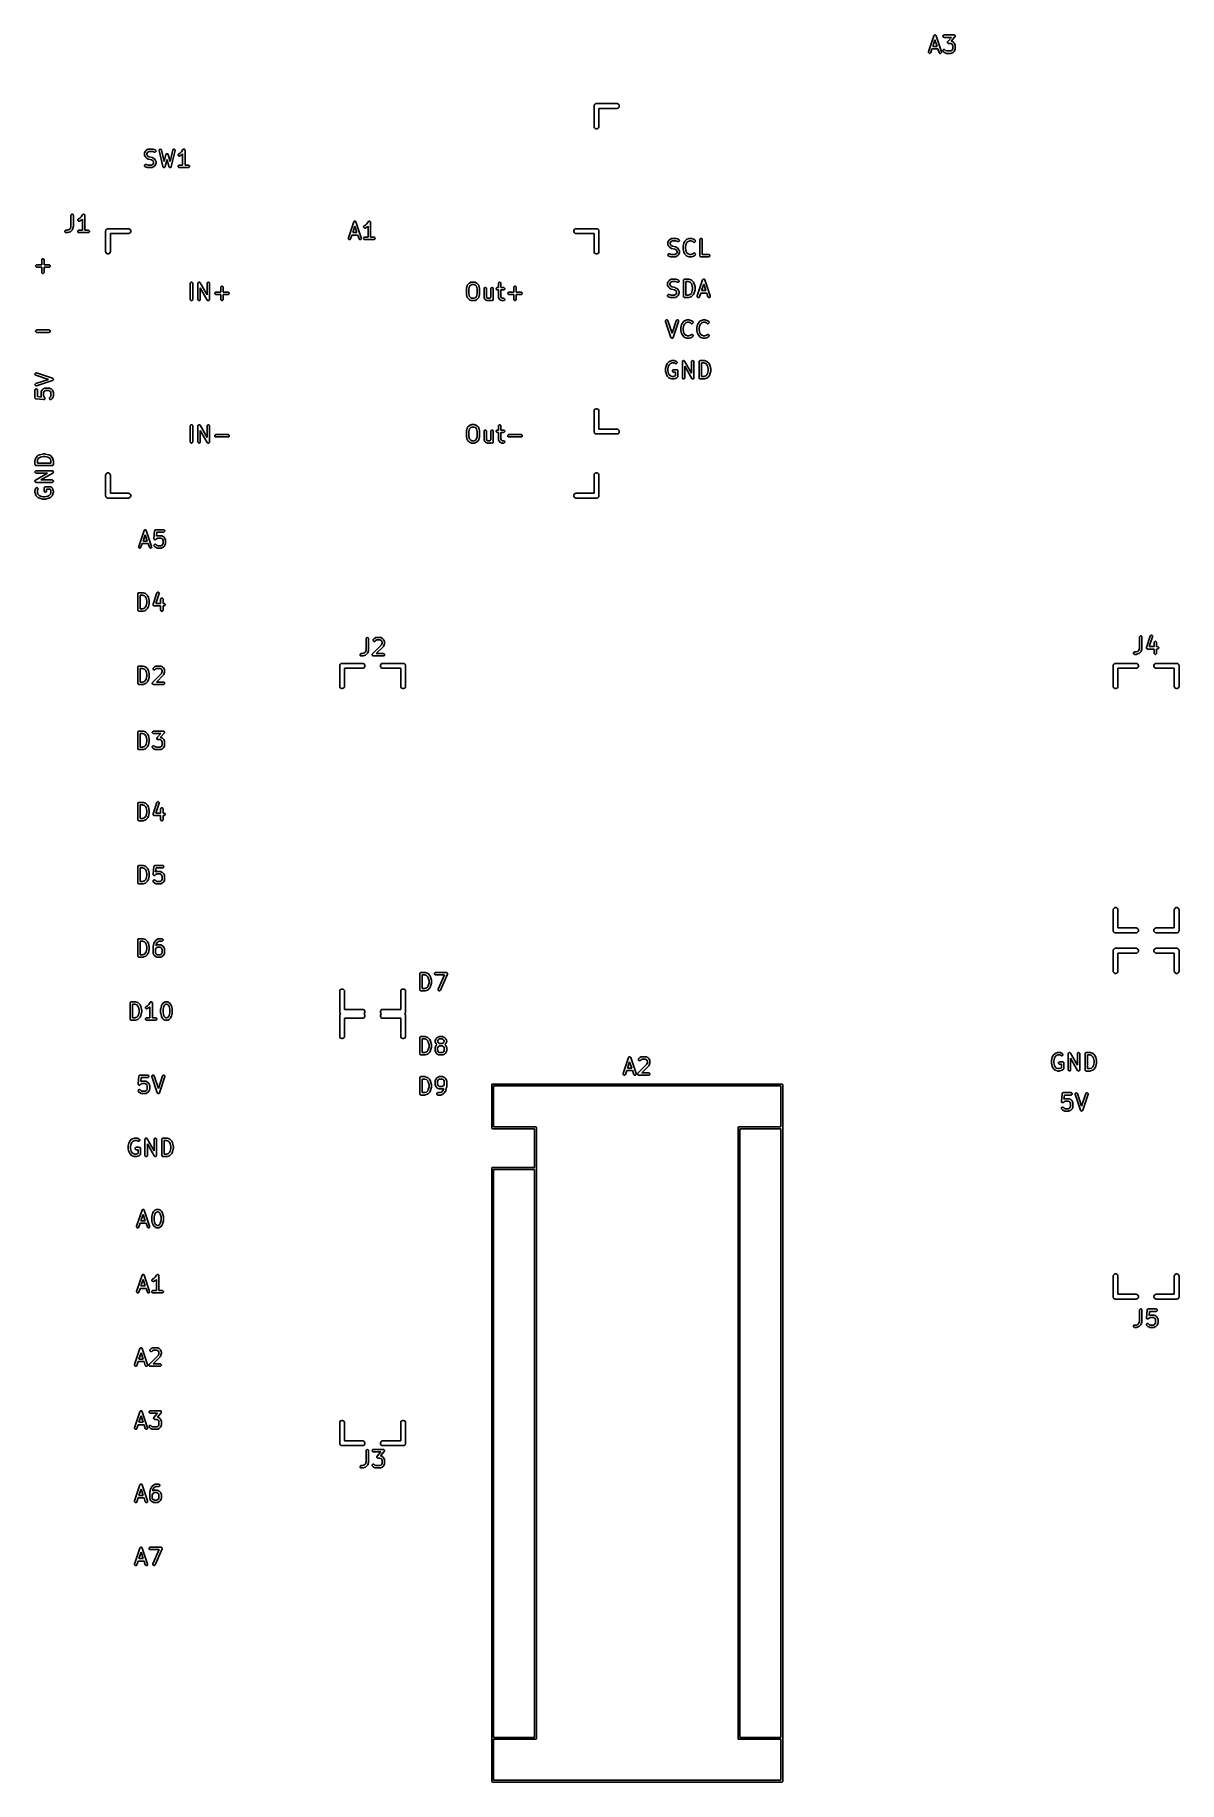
# Model space of a CAD drawing. Extents: x 82 to 153, y -125 to -16.
import ezdxf

# ---------------------------------------------------------------- set-up
doc = ezdxf.new("R2010")
doc.units = 0
doc.header["$MEASUREMENT"] = 0
doc.layers.add('BLACK', color=7, linetype='CONTINUOUS')

msp = doc.modelspace()

# ---------------------------------------------------------------- linework, layer by layer
at = {"layer": 'BLACK', "linetype": 'CONTINUOUS'}
for p, q in [((137.549, -16.672), (137.883, -15.672)), ((137.954, -15.9328), (137.82, -16.335)), ((137.82, -16.335), (138.088, -16.335)), ((137.883, -15.672), (137.884, -15.6701)), ((137.884, -15.6681), (137.89, -15.6587)), ((137.884, -15.6701), (137.884, -15.6681)), ((137.89, -15.6587), (137.895, -15.6491)), ((137.895, -15.6491), (137.897, -15.6477)), ((137.897, -15.6477), (137.898, -15.6459)), ((137.898, -15.6459), (137.906, -15.6391)), ((137.906, -15.6391), (137.915, -15.6318)), ((137.915, -15.6318), (137.916, -15.631)), ((137.916, -15.631), (137.918, -15.6297)), ((137.918, -15.6297), (137.929, -15.6262)), ((137.929, -15.6262), (137.939, -15.6222)), ((137.939, -15.6222), (137.941, -15.6221)), ((137.941, -15.6221), (137.943, -15.6215)), ((137.943, -15.6215), (137.954, -15.6218)), ((137.954, -15.6218), (137.965, -15.6215)), ((138.088, -16.335), (137.954, -15.9328)), ((137.965, -15.6215), (137.967, -15.6221)), ((137.967, -15.6221), (137.969, -15.6222)), ((137.969, -15.6222), (137.979, -15.6262)), ((137.979, -15.6262), (137.99, -15.6297)), ((137.99, -15.6297), (137.991, -15.631)), ((137.991, -15.631), (137.993, -15.6318)), ((137.993, -15.6318), (138.001, -15.6391)), ((138.001, -15.6391), (138.01, -15.6459)), ((138.01, -15.6459), (138.011, -15.6477)), ((138.011, -15.6477), (138.013, -15.6491)), ((138.013, -15.6491), (138.018, -15.6587)), ((138.018, -15.6587), (138.024, -15.6681)), ((138.024, -15.6681), (138.024, -15.6701)), ((138.024, -15.6701), (138.025, -15.672)), ((138.025, -15.672), (138.358, -16.672)), ((138.451, -15.6827), (138.46, -15.6582)), ((138.451, -15.7087), (138.451, -15.6827)), ((138.46, -15.7332), (138.451, -15.7087)), ((138.46, -15.6582), (138.477, -15.6382)), ((138.477, -15.7531), (138.46, -15.7332)), ((138.477, -15.6382), (138.5, -15.6252)), ((138.5, -15.7662), (138.477, -15.7531)), ((138.5, -15.6252), (138.525, -15.6207)), ((138.525, -15.7707), (138.5, -15.7662)), ((138.525, -15.6207), (139.144, -15.6207)), ((138.979, -15.7707), (138.525, -15.7707)), ((138.736, -16.0751), (138.737, -16.0694)), ((138.737, -16.0823), (138.736, -16.0751)), ((138.737, -16.0636), (138.74, -16.0567)), ((138.737, -16.0694), (138.737, -16.0636)), ((138.737, -16.0897), (138.737, -16.0823)), ((138.739, -16.0951), (138.737, -16.0897)), ((138.74, -16.1008), (138.739, -16.0951)), ((138.74, -16.0567), (138.741, -16.0495)), ((138.743, -16.1072), (138.74, -16.1008)), ((138.741, -16.0495), (138.744, -16.0446)), ((138.746, -16.1141), (138.743, -16.1072)), ((138.744, -16.0446), (138.746, -16.0391)), ((138.746, -16.0391), (138.751, -16.0335)), ((138.75, -16.1186), (138.746, -16.1141)), ((138.753, -16.1236), (138.75, -16.1186)), ((138.751, -16.0335), (138.755, -16.0272)), ((138.758, -16.1285), (138.753, -16.1236)), ((138.755, -16.0272), (138.979, -15.7707)), ((138.763, -16.1341), (138.758, -16.1285)), ((138.768, -16.137), (138.763, -16.1341)), ((138.772, -16.1408), (138.768, -16.137)), ((138.779, -16.1434), (138.772, -16.1408)), ((138.785, -16.1471), (138.779, -16.1434)), ((138.791, -16.1481), (138.785, -16.1471)), ((138.796, -16.1502), (138.791, -16.1481)), ((138.804, -16.1504), (138.796, -16.1502)), ((138.811, -16.1516), (138.804, -16.1504)), ((138.936, -16.1516), (138.811, -16.1516)), ((139.005, -16.1859), (138.936, -16.1516)), ((139.201, -15.7451), (138.973, -16.0051)), ((138.973, -16.0051), (138.979, -16.0062)), ((138.979, -16.0062), (138.983, -16.0083)), ((138.983, -16.0083), (138.987, -16.0096)), ((138.987, -16.0096), (139.083, -16.0572)), ((139.035, -16.2163), (139.005, -16.1859)), ((139.069, -16.2848), (139.035, -16.2163)), ((139.069, -16.4875), (139.069, -16.2848)), ((139.083, -16.0572), (139.092, -16.0643)), ((139.092, -16.0643), (139.102, -16.0712)), ((139.102, -16.0712), (139.15, -16.1188)), ((139.144, -15.6207), (139.152, -15.622)), ((139.15, -16.1188), (139.157, -16.1287)), ((139.152, -15.622), (139.159, -15.6221)), ((139.157, -16.1287), (139.164, -16.1383)), ((139.159, -15.6221), (139.164, -15.6242)), ((139.164, -15.6242), (139.17, -15.6252)), ((139.164, -16.1383), (139.211, -16.2336)), ((139.17, -15.6252), (139.176, -15.6289)), ((139.176, -15.6289), (139.183, -15.6315)), ((139.183, -15.6315), (139.187, -15.6353)), ((139.187, -15.6353), (139.192, -15.6382)), ((139.192, -15.6382), (139.197, -15.6438)), ((139.197, -15.6438), (139.203, -15.6487)), ((139.205, -15.7388), (139.201, -15.7451)), ((139.203, -15.6487), (139.206, -15.6537)), ((139.209, -15.7332), (139.205, -15.7388)), ((139.206, -15.6537), (139.209, -15.6582)), ((139.209, -15.6582), (139.212, -15.6651)), ((139.211, -15.7277), (139.209, -15.7332)), ((139.214, -15.7228), (139.211, -15.7277)), ((139.211, -16.2336), (139.213, -16.2377)), ((139.212, -15.6651), (139.215, -15.6715)), ((139.213, -16.2377), (139.215, -16.2415)), ((139.216, -15.7156), (139.214, -15.7228)), ((139.215, -15.6715), (139.216, -15.6772)), ((139.215, -16.2415), (139.216, -16.2501)), ((139.216, -15.6772), (139.218, -15.6827)), ((139.218, -15.7087), (139.216, -15.7156)), ((139.216, -16.2501), (139.219, -16.2585)), ((139.218, -15.6827), (139.218, -15.69)), ((139.218, -15.69), (139.219, -15.6972)), ((139.219, -15.6972), (139.218, -15.7029)), ((139.218, -15.7029), (139.218, -15.7087)), ((139.219, -16.2585), (139.219, -16.2628)), ((139.219, -16.2628), (139.219, -16.2671)), ((139.219, -16.2671), (139.219, -16.5052)), ((137.546, -16.6977), (137.549, -16.672)), ((137.551, -16.7232), (137.546, -16.6977)), ((137.564, -16.7454), (137.551, -16.7232)), ((137.585, -16.7616), (137.564, -16.7454)), ((137.609, -16.7699), (137.585, -16.7616)), ((137.636, -16.7692), (137.609, -16.7699)), ((137.66, -16.7596), (137.636, -16.7692)), ((137.679, -16.7423), (137.66, -16.7596)), ((137.692, -16.7194), (137.679, -16.7423)), ((137.77, -16.485), (137.692, -16.7194)), ((138.138, -16.485), (137.77, -16.485)), ((138.216, -16.7194), (138.138, -16.485)), ((138.228, -16.7423), (138.216, -16.7194)), ((138.248, -16.7596), (138.228, -16.7423)), ((138.272, -16.7692), (138.248, -16.7596)), ((138.298, -16.7699), (138.272, -16.7692)), ((138.323, -16.7616), (138.298, -16.7699)), ((138.343, -16.7454), (138.323, -16.7616)), ((138.357, -16.7232), (138.343, -16.7454)), ((138.362, -16.6977), (138.357, -16.7232)), ((138.358, -16.672), (138.362, -16.6977)), ((138.451, -16.607), (138.453, -16.581)), ((138.457, -16.6321), (138.451, -16.607)), ((138.453, -16.581), (138.464, -16.5574)), ((138.472, -16.6535), (138.457, -16.6321)), ((138.464, -16.5574), (138.482, -16.539)), ((138.52, -16.7011), (138.472, -16.6535)), ((138.482, -16.539), (138.506, -16.528)), ((138.506, -16.528), (138.532, -16.5257)), ((138.53, -16.708), (138.52, -16.7011)), ((138.539, -16.7151), (138.53, -16.708)), ((138.532, -16.5257), (138.557, -16.5325)), ((138.635, -16.7628), (138.539, -16.7151)), ((138.557, -16.5325), (138.578, -16.5474)), ((138.578, -16.5474), (138.617, -16.5864)), ((138.617, -16.5864), (138.686, -16.6207)), ((138.639, -16.764), (138.635, -16.7628)), ((138.642, -16.7662), (138.639, -16.764)), ((138.651, -16.7677), (138.642, -16.7662)), ((138.66, -16.7702), (138.651, -16.7677)), ((138.664, -16.7699), (138.66, -16.7702)), ((138.668, -16.7707), (138.664, -16.7699)), ((138.954, -16.7707), (138.668, -16.7707)), ((138.686, -16.6207), (138.936, -16.6207)), ((138.936, -16.6207), (139.005, -16.5864)), ((138.958, -16.7699), (138.954, -16.7707)), ((138.962, -16.7702), (138.958, -16.7699)), ((138.971, -16.7677), (138.962, -16.7702)), ((138.979, -16.7662), (138.971, -16.7677)), ((138.983, -16.764), (138.979, -16.7662)), ((138.987, -16.7628), (138.983, -16.764)), ((139.083, -16.7151), (138.987, -16.7628)), ((139.005, -16.5864), (139.035, -16.556)), ((139.035, -16.556), (139.069, -16.4875)), ((139.092, -16.708), (139.083, -16.7151)), ((139.102, -16.7011), (139.092, -16.708)), ((139.15, -16.6535), (139.102, -16.7011)), ((139.157, -16.6436), (139.15, -16.6535)), ((139.164, -16.634), (139.157, -16.6436)), ((139.211, -16.5387), (139.164, -16.634)), ((139.213, -16.5346), (139.211, -16.5387)), ((139.215, -16.5309), (139.213, -16.5346)), ((139.216, -16.5222), (139.215, -16.5309)), ((139.219, -16.5138), (139.216, -16.5222)), ((139.219, -16.5052), (139.219, -16.5095)), ((139.219, -16.5095), (139.219, -16.5138)), ((116.69, -20.0269), (116.695, -20.0143)), ((116.69, -20.0402), (116.69, -20.0269)), ((116.69, -21.3364), (116.69, -20.0402)), ((116.69, -20.0402), (116.69, -20.0402)), ((116.695, -20.0143), (116.697, -20.0012)), ((116.697, -20.0012), (116.704, -19.9897)), ((116.704, -19.9897), (116.708, -19.9771)), ((116.708, -19.9771), (116.717, -19.9669)), ((116.717, -19.9669), (116.723, -19.9554)), ((116.723, -19.9554), (116.734, -19.9468)), ((116.734, -19.9468), (116.742, -19.9366)), ((116.742, -19.9366), (116.754, -19.93)), ((116.754, -19.93), (116.764, -19.9214)), ((116.764, -19.9214), (116.776, -19.9168)), ((116.776, -19.9168), (116.788, -19.9102)), ((116.788, -19.9102), (116.801, -19.9079)), ((116.801, -19.9079), (116.814, -19.9033)), ((116.814, -19.9033), (116.827, -19.9033)), ((116.827, -19.9033), (116.827, -19.9033)), ((116.827, -19.9033), (118.123, -19.9033)), ((118.123, -20.2033), (116.99, -20.2033)), ((116.99, -20.2033), (116.99, -21.3364)), ((118.123, -19.9033), (118.162, -19.9102)), ((118.162, -20.1964), (118.123, -20.2033)), ((118.162, -19.9102), (118.208, -19.9366)), ((118.208, -20.17), (118.162, -20.1964)), ((118.208, -19.9366), (118.242, -19.9771)), ((118.242, -20.1295), (118.208, -20.17)), ((118.242, -19.9771), (118.26, -20.0269)), ((118.26, -20.0797), (118.242, -20.1295)), ((118.26, -20.0269), (118.26, -20.0797)), ((116.697, -21.3754), (116.69, -21.3364)), ((116.723, -21.4212), (116.697, -21.3754)), ((116.764, -21.4552), (116.723, -21.4212)), ((116.814, -21.4733), (116.764, -21.4552)), ((116.866, -21.4733), (116.814, -21.4733)), ((116.916, -21.4552), (116.866, -21.4733)), ((116.957, -21.4212), (116.916, -21.4552)), ((116.983, -21.3754), (116.957, -21.4212)), ((116.99, -21.3364), (116.983, -21.3754)), ((88.6426, -22.9773), (88.6902, -22.8821)), ((88.6902, -22.8821), (88.6974, -22.8724)), ((88.6974, -22.8724), (88.7043, -22.8626)), ((88.7043, -22.8626), (88.7519, -22.815)), ((88.7519, -22.815), (88.7617, -22.8081)), ((88.7617, -22.8081), (88.7714, -22.8009)), ((88.7714, -22.8009), (88.8666, -22.7533)), ((88.9178, -22.8954), (88.8493, -22.9296)), ((88.8666, -22.7533), (88.8707, -22.7521)), ((88.8707, -22.7521), (88.8745, -22.7499)), ((88.8745, -22.7499), (88.8831, -22.7484)), ((88.8831, -22.7484), (88.8916, -22.7459)), ((88.8916, -22.7459), (88.8959, -22.7461)), ((88.8959, -22.7461), (88.9001, -22.7454)), ((88.9001, -22.7454), (89.1382, -22.7454)), ((89.1261, -22.8954), (88.9178, -22.8954)), ((89.2574, -22.9392), (89.1261, -22.8954)), ((89.1382, -22.7454), (89.1501, -22.7475)), ((89.1501, -22.7475), (89.162, -22.7492)), ((89.162, -22.7492), (89.3048, -22.7968)), ((89.3048, -22.7968), (89.3277, -22.8093)), ((89.3277, -22.8093), (89.345, -22.8287)), ((89.345, -22.8287), (89.3546, -22.853)), ((89.3553, -22.879), (89.347, -22.9037)), ((89.3546, -22.853), (89.3553, -22.879)), ((89.5399, -22.8117), (89.5474, -22.7868)), ((89.5415, -22.8378), (89.5399, -22.8117)), ((89.7796, -23.8378), (89.5415, -22.8378)), ((89.5474, -22.7868), (89.5629, -22.7659)), ((89.5629, -22.7659), (89.5846, -22.7515)), ((89.5846, -22.7515), (89.61, -22.7455)), ((89.61, -22.7455), (89.6359, -22.7485)), ((89.6359, -22.7485), (89.6592, -22.7602)), ((89.6592, -22.7602), (89.677, -22.7791)), ((89.677, -22.7791), (89.6874, -22.803)), ((89.6874, -22.803), (89.8566, -23.5139)), ((90.2294, -23.5139), (90.3986, -22.803)), ((90.5445, -22.8378), (90.3064, -23.8378)), ((90.3986, -22.803), (90.409, -22.7791)), ((90.409, -22.7791), (90.4268, -22.7602)), ((90.4268, -22.7602), (90.4501, -22.7485)), ((90.4501, -22.7485), (90.476, -22.7455)), ((90.476, -22.7455), (90.5013, -22.7515)), ((90.5013, -22.7515), (90.5231, -22.7659)), ((90.5231, -22.7659), (90.5386, -22.7868)), ((90.5386, -22.7868), (90.5461, -22.8117)), ((90.5461, -22.8117), (90.5445, -22.8378)), ((90.9371, -22.9155), (91.0282, -22.7788)), ((91.0282, -22.7788), (91.0311, -22.7758)), ((91.0311, -22.7758), (91.0332, -22.7722)), ((91.0332, -22.7722), (91.04, -22.7664)), ((91.04, -22.7664), (91.0462, -22.7599)), ((91.0462, -22.7599), (91.0499, -22.7581)), ((91.0499, -22.7581), (91.0531, -22.7554)), ((91.0531, -22.7554), (91.0615, -22.7524)), ((91.0615, -22.7524), (91.0696, -22.7484)), ((91.0696, -22.7484), (91.0737, -22.7479)), ((91.0737, -22.7479), (91.0776, -22.7465)), ((91.0776, -22.7465), (91.0866, -22.7465)), ((91.0866, -22.7465), (91.0954, -22.7455)), ((91.0954, -22.7455), (91.0995, -22.7465)), ((91.0995, -22.7465), (91.1036, -22.7465)), ((91.1036, -22.7465), (91.1121, -22.7496)), ((91.1121, -22.7496), (91.1208, -22.7517)), ((91.1208, -22.7517), (91.1242, -22.754)), ((91.1242, -22.754), (91.1281, -22.7554)), ((91.1281, -22.7554), (91.135, -22.7612)), ((91.135, -22.7612), (91.1424, -22.7661)), ((91.1424, -22.7661), (91.1449, -22.7695)), ((91.1449, -22.7695), (91.1481, -22.7722)), ((91.1481, -22.7722), (91.1525, -22.7799)), ((91.1525, -22.7799), (91.1578, -22.7871)), ((91.1578, -22.7871), (91.159, -22.7911)), ((91.159, -22.7911), (91.1611, -22.7947)), ((91.1611, -22.7947), (91.1627, -22.8035)), ((91.1627, -22.8035), (91.1652, -22.8121)), ((91.1652, -22.8121), (91.1649, -22.8163)), ((91.1649, -22.8163), (91.1656, -22.8204)), ((91.1656, -22.8204), (91.1656, -23.7454)), ((88.6347, -23.0109), (88.6354, -23.0066)), ((88.6347, -23.1061), (88.6347, -23.0109)), ((88.6354, -23.1104), (88.6347, -23.1061)), ((88.6352, -23.0023), (88.6377, -22.9939)), ((88.6354, -23.0066), (88.6352, -23.0023)), ((88.6352, -23.1147), (88.6354, -23.1104)), ((88.6377, -23.1231), (88.6352, -23.1147)), ((88.6355, -23.7618), (88.6437, -23.737)), ((88.6362, -23.7878), (88.6355, -23.7618)), ((88.6458, -23.812), (88.6362, -23.7878)), ((88.6377, -22.9939), (88.6392, -22.9852)), ((88.6392, -23.1317), (88.6377, -23.1231)), ((88.6392, -22.9852), (88.6414, -22.9815)), ((88.6414, -23.1355), (88.6392, -23.1317)), ((88.6414, -22.9815), (88.6426, -22.9773)), ((88.6426, -23.1396), (88.6414, -23.1355)), ((88.6902, -23.2349), (88.6426, -23.1396)), ((88.6437, -23.737), (88.6599, -23.7166)), ((88.663, -23.8315), (88.6458, -23.812)), ((88.6599, -23.7166), (88.6821, -23.703)), ((88.6859, -23.8439), (88.663, -23.8315)), ((88.6821, -23.703), (88.7076, -23.6978)), ((88.8288, -23.8915), (88.6859, -23.8439)), ((88.6974, -23.2445), (88.6902, -23.2349)), ((88.7043, -23.2544), (88.6974, -23.2445)), ((88.7519, -23.302), (88.7043, -23.2544)), ((88.7076, -23.6978), (88.7334, -23.7016)), ((88.7334, -23.7016), (88.8647, -23.7454)), ((88.7617, -23.3089), (88.7519, -23.302)), ((88.7714, -23.316), (88.7617, -23.3089)), ((88.8666, -23.3637), (88.7714, -23.316)), ((88.8189, -22.96), (88.7847, -23.0286)), ((88.7847, -23.0286), (88.7847, -23.0884)), ((88.7847, -23.0884), (88.8189, -23.1569)), ((88.8493, -22.9296), (88.8189, -22.96)), ((88.8189, -23.1569), (88.8493, -23.1873)), ((88.8407, -23.8933), (88.8288, -23.8915)), ((88.8525, -23.8954), (88.8407, -23.8933)), ((88.8493, -23.1873), (88.9263, -23.2258)), ((89.0906, -23.8954), (88.8525, -23.8954)), ((88.8647, -23.7454), (89.0729, -23.7454)), ((88.8745, -23.366), (88.8666, -23.3637)), ((88.882, -23.3693), (88.8745, -23.366)), ((89.0644, -23.415), (88.882, -23.3693)), ((88.9263, -23.2258), (89.1088, -23.2714)), ((89.1414, -23.4534), (89.0644, -23.415)), ((89.0729, -23.7454), (89.1414, -23.7111)), ((89.0949, -23.8946), (89.0906, -23.8954)), ((89.0992, -23.8949), (89.0949, -23.8946)), ((89.1076, -23.8924), (89.0992, -23.8949)), ((89.1163, -23.8909), (89.1076, -23.8924)), ((89.1088, -23.2714), (89.1163, -23.2748)), ((89.1163, -23.2748), (89.1242, -23.2771)), ((89.12, -23.8887), (89.1163, -23.8909)), ((89.1242, -23.8875), (89.12, -23.8887)), ((89.1242, -23.2771), (89.2194, -23.3247)), ((89.2194, -23.8398), (89.1242, -23.8875)), ((89.1718, -23.4839), (89.1414, -23.4534)), ((89.1414, -23.7111), (89.1718, -23.6807)), ((89.2061, -23.5524), (89.1718, -23.4839)), ((89.1718, -23.6807), (89.2061, -23.6122)), ((89.2061, -23.6122), (89.2061, -23.5524)), ((89.2194, -23.3247), (89.2291, -23.3319)), ((89.2291, -23.8327), (89.2194, -23.8398)), ((89.2291, -23.3319), (89.2389, -23.3388)), ((89.2389, -23.8258), (89.2291, -23.8327)), ((89.2389, -23.3388), (89.2865, -23.3864)), ((89.2865, -23.7782), (89.2389, -23.8258)), ((89.2831, -22.943), (89.2574, -22.9392)), ((89.3087, -22.9377), (89.2831, -22.943)), ((89.2865, -23.3864), (89.2934, -23.3962)), ((89.2934, -23.7683), (89.2865, -23.7782)), ((89.2934, -23.3962), (89.3006, -23.4059)), ((89.3006, -23.7587), (89.2934, -23.7683)), ((89.3006, -23.4059), (89.3482, -23.5011)), ((89.3482, -23.6634), (89.3006, -23.7587)), ((89.3309, -22.9241), (89.3087, -22.9377)), ((89.347, -22.9037), (89.3309, -22.9241)), ((89.3482, -23.5011), (89.3494, -23.5053)), ((89.3494, -23.6593), (89.3482, -23.6634)), ((89.3494, -23.5053), (89.3516, -23.509)), ((89.3516, -23.6556), (89.3494, -23.6593)), ((89.3516, -23.509), (89.3531, -23.5177)), ((89.3531, -23.6469), (89.3516, -23.6556)), ((89.3531, -23.5177), (89.3556, -23.5261)), ((89.3556, -23.6385), (89.3531, -23.6469)), ((89.3556, -23.5261), (89.3553, -23.5304)), ((89.3553, -23.5304), (89.3561, -23.5347)), ((89.3561, -23.6299), (89.3553, -23.6342)), ((89.3553, -23.6342), (89.3556, -23.6385)), ((89.3561, -23.5347), (89.3561, -23.6299)), ((89.7826, -23.8448), (89.7796, -23.8378)), ((89.7846, -23.8522), (89.7826, -23.8448)), ((89.7877, -23.8566), (89.7846, -23.8522)), ((89.7899, -23.8617), (89.7877, -23.8566)), ((89.7952, -23.8672), (89.7899, -23.8617)), ((89.7996, -23.8735), (89.7952, -23.8672)), ((89.804, -23.8766), (89.7996, -23.8735)), ((89.8078, -23.8806), (89.804, -23.8766)), ((89.8146, -23.884), (89.8078, -23.8806)), ((89.8209, -23.8884), (89.8146, -23.884)), ((89.8262, -23.8898), (89.8209, -23.8884)), ((89.8311, -23.8923), (89.8262, -23.8898)), ((89.8387, -23.8931), (89.8311, -23.8923)), ((89.8461, -23.8951), (89.8387, -23.8931)), ((89.8515, -23.8946), (89.8461, -23.8951)), ((89.857, -23.8952), (89.8515, -23.8946)), ((89.8566, -23.5139), (89.9705, -23.0868)), ((89.8644, -23.8935), (89.857, -23.8952)), ((89.872, -23.8928), (89.8644, -23.8935)), ((89.877, -23.8905), (89.872, -23.8928)), ((89.8823, -23.8892), (89.877, -23.8905)), ((89.8887, -23.885), (89.8823, -23.8892)), ((89.8956, -23.8818), (89.8887, -23.885)), ((89.8995, -23.8779), (89.8956, -23.8818)), ((89.904, -23.8749), (89.8995, -23.8779)), ((89.9086, -23.8687), (89.904, -23.8749)), ((89.914, -23.8633), (89.9086, -23.8687)), ((89.9163, -23.8584), (89.914, -23.8633)), ((89.9196, -23.854), (89.9163, -23.8584)), ((89.9218, -23.8466), (89.9196, -23.854)), ((89.925, -23.8397), (89.9218, -23.8466)), ((90.043, -23.3972), (89.925, -23.8397)), ((89.9705, -23.0868), (89.9733, -23.0807)), ((89.9733, -23.0807), (89.9751, -23.0743)), ((89.9751, -23.0743), (89.9788, -23.069)), ((89.9788, -23.069), (89.9815, -23.0632)), ((89.9815, -23.0632), (89.9862, -23.0584)), ((89.9862, -23.0584), (89.99, -23.053)), ((89.99, -23.053), (89.9953, -23.0493)), ((89.9953, -23.0493), (89.9999, -23.0447)), ((89.9999, -23.0447), (90.0059, -23.0419)), ((90.0059, -23.0419), (90.0114, -23.0381)), ((90.0114, -23.0381), (90.0176, -23.0364)), ((90.0176, -23.0364), (90.0235, -23.0337)), ((90.0235, -23.0337), (90.0301, -23.0331)), ((90.0301, -23.0331), (90.0366, -23.0314)), ((90.0366, -23.0314), (90.043, -23.0319)), ((90.043, -23.0319), (90.0494, -23.0314)), ((90.161, -23.8397), (90.043, -23.3972)), ((90.0494, -23.0314), (90.0559, -23.0331)), ((90.0559, -23.0331), (90.0625, -23.0337)), ((90.0625, -23.0337), (90.0684, -23.0364)), ((90.0684, -23.0364), (90.0746, -23.0381)), ((90.0746, -23.0381), (90.0801, -23.0419)), ((90.0801, -23.0419), (90.0861, -23.0447)), ((90.0861, -23.0447), (90.0907, -23.0493)), ((90.0907, -23.0493), (90.096, -23.053)), ((90.096, -23.053), (90.0998, -23.0584)), ((90.0998, -23.0584), (90.1045, -23.0632)), ((90.1045, -23.0632), (90.1072, -23.069)), ((90.1072, -23.069), (90.1109, -23.0743)), ((90.1109, -23.0743), (90.1127, -23.0807)), ((90.1127, -23.0807), (90.1155, -23.0868)), ((90.1155, -23.0868), (90.2294, -23.5139)), ((90.1642, -23.8466), (90.161, -23.8397)), ((90.1664, -23.854), (90.1642, -23.8466)), ((90.1697, -23.8584), (90.1664, -23.854)), ((90.172, -23.8633), (90.1697, -23.8584)), ((90.1774, -23.8687), (90.172, -23.8633)), ((90.182, -23.8749), (90.1774, -23.8687)), ((90.1865, -23.8779), (90.182, -23.8749)), ((90.1904, -23.8818), (90.1865, -23.8779)), ((90.1973, -23.885), (90.1904, -23.8818)), ((90.2037, -23.8892), (90.1973, -23.885)), ((90.209, -23.8905), (90.2037, -23.8892)), ((90.214, -23.8928), (90.209, -23.8905)), ((90.2216, -23.8935), (90.214, -23.8928)), ((90.229, -23.8952), (90.2216, -23.8935)), ((90.2345, -23.8946), (90.229, -23.8952)), ((90.2399, -23.8951), (90.2345, -23.8946)), ((90.2473, -23.8931), (90.2399, -23.8951)), ((90.2549, -23.8923), (90.2473, -23.8931)), ((90.2598, -23.8898), (90.2549, -23.8923)), ((90.2651, -23.8884), (90.2598, -23.8898)), ((90.2714, -23.884), (90.2651, -23.8884)), ((90.2782, -23.8806), (90.2714, -23.884)), ((90.282, -23.8766), (90.2782, -23.8806)), ((90.2864, -23.8735), (90.282, -23.8766)), ((90.2908, -23.8672), (90.2864, -23.8735)), ((90.2961, -23.8617), (90.2908, -23.8672)), ((90.2983, -23.8566), (90.2961, -23.8617)), ((90.3014, -23.8522), (90.2983, -23.8566)), ((90.3034, -23.8448), (90.3014, -23.8522)), ((90.3064, -23.8378), (90.3034, -23.8448)), ((90.73, -23.1016), (90.7361, -23.0763)), ((90.733, -23.1275), (90.73, -23.1016)), ((90.731, -23.8074), (90.74, -23.7829)), ((90.731, -23.8334), (90.731, -23.8074)), ((90.74, -23.8579), (90.731, -23.8334)), ((90.7447, -23.1508), (90.733, -23.1275)), ((90.7361, -23.0763), (90.7504, -23.0545)), ((90.74, -23.7829), (90.7567, -23.7629)), ((90.7567, -23.8778), (90.74, -23.8579)), ((90.7636, -23.1687), (90.7447, -23.1508)), ((90.7504, -23.0545), (90.7714, -23.039)), ((90.7567, -23.7629), (90.7793, -23.7499)), ((90.7793, -23.8909), (90.7567, -23.8778)), ((90.7875, -23.179), (90.7636, -23.1687)), ((90.7714, -23.039), (90.8557, -22.9968)), ((90.7793, -23.7499), (90.8049, -23.7454)), ((90.8049, -23.8954), (90.7793, -23.8909)), ((90.8135, -23.1806), (90.7875, -23.179)), ((90.8049, -23.7454), (91.0156, -23.7454)), ((91.3763, -23.8954), (90.8049, -23.8954)), ((90.8384, -23.1732), (90.8135, -23.1806)), ((90.9337, -23.1256), (90.8384, -23.1732)), ((90.8557, -22.9968), (90.9371, -22.9155)), ((90.9433, -23.1184), (90.9337, -23.1256)), ((90.9532, -23.1115), (90.9433, -23.1184)), ((91.0156, -23.0491), (90.9532, -23.1115)), ((91.0156, -23.7454), (91.0156, -23.0491)), ((91.1656, -23.7454), (91.3763, -23.7454)), ((91.3763, -23.7454), (91.402, -23.7499)), ((91.402, -23.8909), (91.3763, -23.8954)), ((91.402, -23.7499), (91.4245, -23.7629)), ((91.4245, -23.8778), (91.402, -23.8909)), ((91.4245, -23.7629), (91.4413, -23.7829)), ((91.4413, -23.8579), (91.4245, -23.8778)), ((91.4413, -23.7829), (91.4502, -23.8074)), ((91.4502, -23.8334), (91.4413, -23.8579)), ((91.4502, -23.8074), (91.4502, -23.8334)), ((84.0467, -26.8844), (84.0512, -26.8587)), ((84.0467, -27.5865), (84.0467, -26.8844)), ((84.0512, -26.8587), (84.0642, -26.8362)), ((84.0642, -26.8362), (84.0842, -26.8194)), ((84.0842, -26.8194), (84.1086, -26.8105)), ((84.1086, -26.8105), (84.1347, -26.8105)), ((84.1347, -26.8105), (84.1592, -26.8194)), ((84.1592, -26.8194), (84.1791, -26.8362)), ((84.1791, -26.8362), (84.1921, -26.8587)), ((84.1921, -26.8587), (84.1967, -26.8844)), ((84.1967, -26.8844), (84.1967, -27.5987)), ((84.4754, -27.1656), (84.4814, -27.1403)), ((84.4783, -27.1915), (84.4754, -27.1656)), ((84.49, -27.2148), (84.4783, -27.1915)), ((84.4814, -27.1403), (84.4958, -27.1185)), ((84.5089, -27.2327), (84.49, -27.2148)), ((84.4958, -27.1185), (84.5167, -27.103)), ((84.5328, -27.243), (84.5089, -27.2327)), ((84.5167, -27.103), (84.601, -27.0608)), ((84.5588, -27.2446), (84.5328, -27.243)), ((84.5838, -27.2372), (84.5588, -27.2446)), ((84.679, -27.1896), (84.5838, -27.2372)), ((84.601, -27.0608), (84.6824, -26.9795)), ((84.6887, -27.1824), (84.679, -27.1896)), ((84.6824, -26.9795), (84.7735, -26.8428)), ((84.6985, -27.1755), (84.6887, -27.1824)), ((84.761, -27.1131), (84.6985, -27.1755)), ((84.761, -27.8094), (84.761, -27.1131)), ((84.7735, -26.8428), (84.7764, -26.8398)), ((84.7764, -26.8398), (84.7785, -26.8362)), ((84.7785, -26.8362), (84.7854, -26.8304)), ((84.7854, -26.8304), (84.7915, -26.8239)), ((84.7915, -26.8239), (84.7953, -26.8221)), ((84.7953, -26.8221), (84.7985, -26.8194)), ((84.7985, -26.8194), (84.8069, -26.8164)), ((84.8069, -26.8164), (84.8149, -26.8124)), ((84.8149, -26.8124), (84.819, -26.8119)), ((84.819, -26.8119), (84.8229, -26.8105)), ((84.8229, -26.8105), (84.8319, -26.8105)), ((84.8319, -26.8105), (84.8408, -26.8095)), ((84.8408, -26.8095), (84.8448, -26.8105)), ((84.8448, -26.8105), (84.849, -26.8105)), ((84.849, -26.8105), (84.8574, -26.8136)), ((84.8574, -26.8136), (84.8661, -26.8157)), ((84.8661, -26.8157), (84.8695, -26.818)), ((84.8695, -26.818), (84.8735, -26.8194)), ((84.8735, -26.8194), (84.8803, -26.8252)), ((84.8803, -26.8252), (84.8878, -26.8301)), ((84.8878, -26.8301), (84.8902, -26.8335)), ((84.8902, -26.8335), (84.8934, -26.8362)), ((84.8934, -26.8362), (84.8979, -26.8439)), ((84.8979, -26.8439), (84.9032, -26.8511)), ((84.9032, -26.8511), (84.9044, -26.8551)), ((84.9044, -26.8551), (84.9064, -26.8587)), ((84.9064, -26.8587), (84.908, -26.8675)), ((84.908, -26.8675), (84.9105, -26.8761)), ((84.9105, -26.8761), (84.9102, -26.8803)), ((84.9102, -26.8803), (84.911, -26.8844)), ((84.911, -26.8844), (84.911, -27.8094)), ((101.711, -27.2596), (101.72, -27.2523)), ((101.72, -27.2523), (101.721, -27.2515)), ((101.721, -27.2515), (101.723, -27.2502)), ((101.723, -27.2502), (101.734, -27.2467)), ((101.734, -27.2467), (101.744, -27.2427)), ((101.744, -27.2427), (101.746, -27.2426)), ((101.746, -27.2426), (101.748, -27.242)), ((101.748, -27.242), (101.759, -27.2423)), ((101.759, -27.2423), (101.77, -27.242)), ((101.77, -27.242), (101.772, -27.2426)), ((101.772, -27.2426), (101.774, -27.2427)), ((101.774, -27.2427), (101.784, -27.2467)), ((101.784, -27.2467), (101.795, -27.2502)), ((101.795, -27.2502), (101.796, -27.2515)), ((101.796, -27.2515), (101.798, -27.2523)), ((101.798, -27.2523), (101.806, -27.2596)), ((102.613, -27.2622), (102.619, -27.2557)), ((102.619, -27.2557), (102.623, -27.2539)), ((102.623, -27.2539), (102.626, -27.2512)), ((102.626, -27.2512), (102.634, -27.2482)), ((102.634, -27.2482), (102.643, -27.2442)), ((102.643, -27.2442), (102.647, -27.2437)), ((102.647, -27.2437), (102.651, -27.2423)), ((102.651, -27.2423), (102.659, -27.2423)), ((102.659, -27.2423), (102.668, -27.2413)), ((102.668, -27.2413), (102.672, -27.2423)), ((102.672, -27.2423), (102.677, -27.2423)), ((102.677, -27.2423), (102.685, -27.2454)), ((102.685, -27.2454), (102.694, -27.2475)), ((102.694, -27.2475), (102.697, -27.2498)), ((102.697, -27.2498), (102.701, -27.2512)), ((102.701, -27.2512), (102.708, -27.257)), ((102.708, -27.257), (102.715, -27.2619)), ((83.6669, -27.8714), (83.6758, -27.8469)), ((83.6669, -27.8974), (83.6669, -27.8714)), ((83.6758, -27.9219), (83.6669, -27.8974)), ((83.6758, -27.8469), (83.6925, -27.8269)), ((83.6925, -27.9418), (83.6758, -27.9219)), ((83.6925, -27.8269), (83.7151, -27.8139)), ((83.7151, -27.9549), (83.6925, -27.9418)), ((83.7151, -27.8139), (83.7407, -27.8094)), ((83.7407, -27.9594), (83.7151, -27.9549)), ((83.7407, -27.8094), (83.8238, -27.8094)), ((83.836, -27.9594), (83.7407, -27.9594)), ((83.8238, -27.8094), (83.9383, -27.7712)), ((83.8478, -27.9573), (83.836, -27.9594)), ((83.8597, -27.9555), (83.8478, -27.9573)), ((84.0025, -27.9079), (83.8597, -27.9555)), ((83.9383, -27.7712), (84.0085, -27.701)), ((84.0063, -27.9059), (84.0025, -27.9079)), ((84.0105, -27.9047), (84.0063, -27.9059)), ((84.0085, -27.701), (84.0467, -27.5865)), ((84.0177, -27.8997), (84.0105, -27.9047)), ((84.0254, -27.8955), (84.0177, -27.8997)), ((84.0283, -27.8923), (84.0254, -27.8955)), ((84.0318, -27.8898), (84.0283, -27.8923)), ((84.1271, -27.7946), (84.0318, -27.8898)), ((84.1296, -27.791), (84.1271, -27.7946)), ((84.1328, -27.7881), (84.1296, -27.791)), ((84.137, -27.7804), (84.1328, -27.7881)), ((84.142, -27.7732), (84.137, -27.7804)), ((84.1431, -27.769), (84.142, -27.7732)), ((84.1452, -27.7652), (84.1431, -27.769)), ((84.1928, -27.6224), (84.1452, -27.7652)), ((84.1946, -27.6105), (84.1928, -27.6224)), ((84.1967, -27.5987), (84.1946, -27.6105)), ((84.4764, -27.8714), (84.4853, -27.8469)), ((84.4764, -27.8974), (84.4764, -27.8714)), ((84.4853, -27.9219), (84.4764, -27.8974)), ((84.4853, -27.8469), (84.502, -27.8269)), ((84.502, -27.9418), (84.4853, -27.9219)), ((84.502, -27.8269), (84.5246, -27.8139)), ((84.5246, -27.9549), (84.502, -27.9418)), ((84.5246, -27.8139), (84.5502, -27.8094)), ((84.5502, -27.9594), (84.5246, -27.9549)), ((84.5502, -27.8094), (84.761, -27.8094)), ((85.1217, -27.9594), (84.5502, -27.9594)), ((84.911, -27.8094), (85.1217, -27.8094)), ((85.1217, -27.8094), (85.1473, -27.8139)), ((85.1473, -27.9549), (85.1217, -27.9594)), ((85.1473, -27.8139), (85.1699, -27.8269)), ((85.1699, -27.9418), (85.1473, -27.9549)), ((85.1699, -27.8269), (85.1866, -27.8469)), ((85.1866, -27.9219), (85.1699, -27.9418)), ((85.1866, -27.8469), (85.1955, -27.8714)), ((85.1955, -27.8974), (85.1866, -27.9219)), ((85.1955, -27.8714), (85.1955, -27.8974)), ((86.21, -27.8374), (86.2146, -27.8248)), ((86.21, -27.8507), (86.21, -27.8374)), ((86.21, -29.1469), (86.21, -27.8507)), ((86.2146, -27.8248), (86.2169, -27.8117)), ((86.2169, -27.8117), (86.2235, -27.8002)), ((86.2235, -27.8002), (86.2281, -27.7876)), ((86.2281, -27.7876), (86.2367, -27.7774)), ((86.2367, -27.7774), (86.2433, -27.7659)), ((86.2433, -27.7659), (86.2535, -27.7573)), ((86.2535, -27.7573), (86.2621, -27.7471)), ((86.2621, -27.7471), (86.2736, -27.7405)), ((86.2736, -27.7405), (86.2838, -27.7319)), ((86.2838, -27.7319), (86.2964, -27.7273)), ((86.2964, -27.7273), (86.3079, -27.7207)), ((86.3079, -27.7207), (86.321, -27.7184)), ((86.321, -27.7184), (86.3336, -27.7138)), ((86.3336, -27.7138), (86.3469, -27.7138)), ((86.3469, -27.7138), (86.3469, -27.7138)), ((86.3469, -27.7138), (87.6431, -27.7138)), ((87.6431, -28.0138), (86.51, -28.0138)), ((86.51, -28.0138), (86.51, -29.1469)), ((87.6431, -27.7138), (87.6821, -27.7207)), ((87.6821, -28.0069), (87.6431, -28.0138)), ((87.6821, -27.7207), (87.7279, -27.7471)), ((87.7279, -27.9805), (87.6821, -28.0069)), ((87.7279, -27.7471), (87.7619, -27.7876)), ((87.7619, -27.94), (87.7279, -27.9805)), ((87.7619, -27.7876), (87.78, -27.8374)), ((87.78, -27.8902), (87.7619, -27.94)), ((87.78, -27.8374), (87.78, -27.8902)), ((101.351, -28.3182), (101.354, -28.2925)), ((101.356, -28.3437), (101.351, -28.3182)), ((101.354, -28.2925), (101.688, -27.2925)), ((101.369, -28.3659), (101.356, -28.3437)), ((101.497, -28.3399), (101.484, -28.3628)), ((101.575, -28.1055), (101.497, -28.3399)), ((101.943, -28.1055), (101.575, -28.1055)), ((101.759, -27.5533), (101.625, -27.9555)), ((101.625, -27.9555), (101.893, -27.9555)), ((101.688, -27.2925), (101.689, -27.2906)), ((101.689, -27.2886), (101.695, -27.2792)), ((101.689, -27.2906), (101.689, -27.2886)), ((101.695, -27.2792), (101.7, -27.2696)), ((101.7, -27.2696), (101.702, -27.2682)), ((101.702, -27.2682), (101.703, -27.2664)), ((101.703, -27.2664), (101.711, -27.2596)), ((101.893, -27.9555), (101.759, -27.5533)), ((101.806, -27.2596), (101.815, -27.2664)), ((101.815, -27.2664), (101.816, -27.2682)), ((101.816, -27.2682), (101.818, -27.2696)), ((101.818, -27.2696), (101.823, -27.2792)), ((101.823, -27.2792), (101.829, -27.2886)), ((101.829, -27.2886), (101.829, -27.2906)), ((101.829, -27.2906), (101.83, -27.2925)), ((101.83, -27.2925), (102.163, -28.2925)), ((102.021, -28.3399), (101.943, -28.1055)), ((102.033, -28.3628), (102.021, -28.3399)), ((102.162, -28.3437), (102.148, -28.3659)), ((102.167, -28.3182), (102.162, -28.3437)), ((102.163, -28.2925), (102.167, -28.3182)), ((102.303, -27.5974), (102.309, -27.5721)), ((102.306, -27.6233), (102.303, -27.5974)), ((102.304, -28.3032), (102.313, -28.2787)), ((102.304, -28.3292), (102.304, -28.3032)), ((102.313, -28.3537), (102.304, -28.3292)), ((102.318, -27.6466), (102.306, -27.6233)), ((102.309, -27.5721), (102.323, -27.5503)), ((102.313, -28.2787), (102.33, -28.2587)), ((102.337, -27.6645), (102.318, -27.6466)), ((102.323, -27.5503), (102.344, -27.5348)), ((102.33, -28.2587), (102.352, -28.2457)), ((102.36, -27.6748), (102.337, -27.6645)), ((102.344, -27.5348), (102.429, -27.4926)), ((102.352, -28.2457), (102.378, -28.2412)), ((102.386, -27.6764), (102.36, -27.6748)), ((102.378, -28.2412), (102.589, -28.2412)), ((102.411, -27.669), (102.386, -27.6764)), ((102.507, -27.6214), (102.411, -27.669)), ((102.429, -27.4926), (102.51, -27.4113)), ((102.516, -27.6142), (102.507, -27.6214)), ((102.51, -27.4113), (102.601, -27.2746)), ((102.526, -27.6073), (102.516, -27.6142)), ((102.589, -27.5449), (102.526, -27.6073)), ((102.589, -28.2412), (102.589, -27.5449)), ((102.601, -27.2746), (102.604, -27.2716)), ((102.604, -27.2716), (102.606, -27.268)), ((102.606, -27.268), (102.613, -27.2622)), ((102.715, -27.2619), (102.718, -27.2653)), ((102.718, -27.2653), (102.721, -27.268)), ((102.721, -27.268), (102.725, -27.2757)), ((102.725, -27.2757), (102.731, -27.2829)), ((102.731, -27.2829), (102.732, -27.2869)), ((102.732, -27.2869), (102.734, -27.2905)), ((102.734, -27.2905), (102.736, -27.2993)), ((102.736, -27.2993), (102.738, -27.3079)), ((102.738, -27.3079), (102.738, -27.3121)), ((102.738, -27.3121), (102.739, -27.3162)), ((102.739, -27.3162), (102.739, -28.2412)), ((102.739, -28.2412), (102.949, -28.2412)), ((102.949, -28.2412), (102.975, -28.2457)), ((102.975, -28.2457), (102.997, -28.2587)), ((102.997, -28.2587), (103.014, -28.2787)), ((103.014, -28.2787), (103.023, -28.3032)), ((103.023, -28.3292), (103.014, -28.3537)), ((103.023, -28.3032), (103.023, -28.3292)), ((115.42, -27.8374), (115.438, -27.7876)), ((115.42, -27.8902), (115.42, -27.8374)), ((115.438, -27.94), (115.42, -27.8902)), ((115.438, -27.7876), (115.472, -27.7471)), ((115.472, -27.9805), (115.438, -27.94)), ((115.472, -27.7471), (115.518, -27.7207)), ((115.518, -28.0069), (115.472, -27.9805)), ((115.518, -27.7207), (115.557, -27.7138)), ((115.557, -28.0138), (115.518, -28.0069)), ((115.557, -27.7138), (116.853, -27.7138)), ((116.69, -28.0138), (115.557, -28.0138)), ((116.69, -29.1469), (116.69, -28.0138)), ((116.853, -27.7138), (116.866, -27.7138)), ((116.853, -27.7138), (116.853, -27.7138)), ((116.866, -27.7138), (116.879, -27.7184)), ((116.879, -27.7184), (116.892, -27.7207)), ((116.892, -27.7207), (116.904, -27.7273)), ((116.904, -27.7273), (116.916, -27.7319)), ((116.916, -27.7319), (116.926, -27.7405)), ((116.926, -27.7405), (116.938, -27.7471)), ((116.938, -27.7471), (116.946, -27.7573)), ((116.946, -27.7573), (116.957, -27.7659)), ((116.957, -27.7659), (116.963, -27.7774)), ((116.963, -27.7774), (116.972, -27.7876)), ((116.972, -27.7876), (116.976, -27.8002)), ((116.976, -27.8002), (116.983, -27.8117)), ((116.983, -27.8117), (116.985, -27.8248)), ((116.985, -27.8248), (116.99, -27.8374)), ((116.99, -27.8374), (116.99, -27.8507)), ((116.99, -27.8507), (116.99, -27.8507)), ((116.99, -27.8507), (116.99, -29.1469)), ((121.426, -28.3762), (121.521, -28.3286)), ((121.521, -28.3286), (121.526, -28.3274)), ((121.526, -28.3274), (121.529, -28.3252)), ((121.529, -28.3252), (121.538, -28.3237)), ((121.538, -28.3237), (121.546, -28.3212)), ((121.546, -28.3212), (121.551, -28.3214)), ((121.551, -28.3214), (121.555, -28.3207)), ((121.555, -28.3207), (121.793, -28.3207)), ((121.793, -28.3207), (121.805, -28.3228)), ((121.805, -28.3228), (121.817, -28.3245)), ((121.817, -28.3245), (121.96, -28.3721)), ((122.484, -28.3721), (122.627, -28.3245)), ((122.627, -28.3245), (122.638, -28.3228)), ((122.638, -28.3228), (122.65, -28.3207)), ((122.65, -28.3207), (122.745, -28.3207)), ((122.745, -28.3207), (122.757, -28.3228)), ((122.757, -28.3228), (122.769, -28.3245)), ((122.769, -28.3245), (122.912, -28.3721)), ((123.294, -28.37), (123.307, -28.3475)), ((123.307, -28.3475), (123.327, -28.3307)), ((123.327, -28.3307), (123.351, -28.3218)), ((123.351, -28.3218), (123.378, -28.3218)), ((123.378, -28.3218), (123.402, -28.3307)), ((123.402, -28.3307), (123.422, -28.3475)), ((123.422, -28.3475), (123.435, -28.37)), ((86.2169, -29.1859), (86.21, -29.1469)), ((86.2433, -29.2317), (86.2169, -29.1859)), ((86.2838, -29.2657), (86.2433, -29.2317)), ((86.3336, -29.2838), (86.2838, -29.2657)), ((86.3864, -29.2838), (86.3336, -29.2838)), ((86.4362, -29.2657), (86.3864, -29.2838)), ((86.4767, -29.2317), (86.4362, -29.2657)), ((86.5031, -29.1859), (86.4767, -29.2317)), ((86.51, -29.1469), (86.5031, -29.1859)), ((101.39, -28.3821), (101.369, -28.3659)), ((101.414, -28.3904), (101.39, -28.3821)), ((101.441, -28.3897), (101.414, -28.3904)), ((101.465, -28.3801), (101.441, -28.3897)), ((101.484, -28.3628), (101.465, -28.3801)), ((102.053, -28.3801), (102.033, -28.3628)), ((102.077, -28.3897), (102.053, -28.3801)), ((102.103, -28.3904), (102.077, -28.3897)), ((102.128, -28.3821), (102.103, -28.3904)), ((102.148, -28.3659), (102.128, -28.3821)), ((102.33, -28.3736), (102.313, -28.3537)), ((102.352, -28.3867), (102.33, -28.3736)), ((102.378, -28.3912), (102.352, -28.3867)), ((102.949, -28.3912), (102.378, -28.3912)), ((102.975, -28.3867), (102.949, -28.3912)), ((102.997, -28.3736), (102.975, -28.3867)), ((103.014, -28.3537), (102.997, -28.3736)), ((116.697, -29.1859), (116.69, -29.1469)), ((116.723, -29.2317), (116.697, -29.1859)), ((116.764, -29.2657), (116.723, -29.2317)), ((116.814, -29.2838), (116.764, -29.2657)), ((116.866, -29.2838), (116.814, -29.2838)), ((116.916, -29.2657), (116.866, -29.2838)), ((116.957, -29.2317), (116.916, -29.2657)), ((116.983, -29.1859), (116.957, -29.2317)), ((116.99, -29.1469), (116.983, -29.1859)), ((121.29, -28.5776), (121.293, -28.5692)), ((121.29, -28.5819), (121.29, -28.5776)), ((121.29, -28.5862), (121.29, -28.5819)), ((121.29, -28.6814), (121.29, -28.5862)), ((121.29, -28.6857), (121.29, -28.6814)), ((121.29, -28.69), (121.29, -28.6857)), ((121.293, -28.6984), (121.29, -28.69)), ((121.29, -29.3371), (121.299, -29.3123)), ((121.291, -29.3631), (121.29, -29.3371)), ((121.301, -29.3873), (121.291, -29.3631)), ((121.293, -28.5692), (121.294, -28.5605)), ((121.294, -28.707), (121.293, -28.6984)), ((121.294, -28.5605), (121.296, -28.5568)), ((121.296, -28.7108), (121.294, -28.707)), ((121.296, -28.5568), (121.297, -28.5526)), ((121.297, -28.7149), (121.296, -28.7108)), ((121.297, -28.5526), (121.345, -28.4574)), ((121.345, -28.8102), (121.297, -28.7149)), ((121.299, -29.3123), (121.315, -29.2919)), ((121.318, -29.4068), (121.301, -29.3873)), ((121.315, -29.2919), (121.337, -29.2783)), ((121.341, -29.4192), (121.318, -29.4068)), ((121.337, -29.2783), (121.362, -29.2731)), ((121.484, -29.4668), (121.341, -29.4192)), ((121.345, -28.4574), (121.352, -28.4477)), ((121.352, -28.8198), (121.345, -28.8102)), ((121.352, -28.4477), (121.359, -28.4379)), ((121.359, -28.8297), (121.352, -28.8198)), ((121.359, -28.4379), (121.407, -28.3903)), ((121.407, -28.8773), (121.359, -28.8297)), ((121.362, -29.2731), (121.388, -29.2769)), ((121.388, -29.2769), (121.52, -29.3207)), ((121.407, -28.3903), (121.417, -28.3834)), ((121.417, -28.8842), (121.407, -28.8773)), ((121.417, -28.3834), (121.426, -28.3762)), ((121.426, -28.8913), (121.417, -28.8842)), ((121.521, -28.939), (121.426, -28.8913)), ((121.474, -28.5353), (121.44, -28.6039)), ((121.44, -28.6039), (121.44, -28.6637)), ((121.44, -28.6637), (121.474, -28.7322)), ((121.504, -28.5049), (121.474, -28.5353)), ((121.474, -28.7322), (121.504, -28.7626)), ((121.573, -28.4707), (121.504, -28.5049)), ((121.504, -28.7626), (121.581, -28.8011)), ((121.52, -29.3207), (121.728, -29.3207)), ((121.529, -28.9413), (121.521, -28.939)), ((121.537, -28.9446), (121.529, -28.9413)), ((121.719, -28.9903), (121.537, -28.9446)), ((121.781, -28.4707), (121.573, -28.4707)), ((121.581, -28.8011), (121.764, -28.8467)), ((121.796, -29.0287), (121.719, -28.9903)), ((121.728, -29.3207), (121.796, -29.2864)), ((121.764, -28.8467), (121.771, -28.8501)), ((121.771, -28.8501), (121.779, -28.8524)), ((121.779, -28.8524), (121.874, -28.9)), ((121.874, -29.4151), (121.779, -29.4628)), ((121.912, -28.5145), (121.781, -28.4707)), ((121.827, -29.0592), (121.796, -29.0287)), ((121.796, -29.2864), (121.827, -29.256)), ((121.861, -29.1277), (121.827, -29.0592)), ((121.827, -29.256), (121.861, -29.1875)), ((121.861, -29.1875), (121.861, -29.1277)), ((121.874, -28.9), (121.884, -28.9072)), ((121.884, -29.408), (121.874, -29.4151)), ((121.884, -28.9072), (121.894, -28.9141)), ((121.894, -29.4011), (121.884, -29.408)), ((121.894, -28.9141), (121.941, -28.9617)), ((121.941, -29.3535), (121.894, -29.4011)), ((121.938, -28.5183), (121.912, -28.5145)), ((121.964, -28.513), (121.938, -28.5183)), ((121.941, -28.9617), (121.948, -28.9715)), ((121.948, -29.3436), (121.941, -29.3535)), ((121.948, -28.9715), (121.955, -28.9812)), ((121.955, -29.334), (121.948, -29.3436)), ((121.955, -28.9812), (122.003, -29.0764)), ((122.003, -29.2387), (121.955, -29.334)), ((121.96, -28.3721), (121.983, -28.3846)), ((121.986, -28.4994), (121.964, -28.513)), ((121.983, -28.3846), (122, -28.404)), ((122.002, -28.479), (121.986, -28.4994)), ((122, -28.404), (122.009, -28.4283)), ((122.01, -28.4543), (122.002, -28.479)), ((122.003, -29.0764), (122.004, -29.0806)), ((122.004, -29.2346), (122.003, -29.2387)), ((122.004, -29.0806), (122.006, -29.0843)), ((122.006, -29.2309), (122.004, -29.2346)), ((122.006, -29.0843), (122.008, -29.093)), ((122.008, -29.2222), (122.006, -29.2309)), ((122.008, -29.093), (122.01, -29.1014)), ((122.01, -29.2138), (122.008, -29.2222)), ((122.009, -28.4283), (122.01, -28.4543)), ((122.01, -29.1014), (122.01, -29.1057)), ((122.01, -29.1057), (122.011, -29.11)), ((122.011, -29.2052), (122.01, -29.2095)), ((122.01, -29.2095), (122.01, -29.2138)), ((122.011, -29.11), (122.011, -29.2052)), ((122.242, -28.8243), (122.243, -28.8152)), ((122.242, -28.9671), (122.242, -28.8243)), ((122.243, -28.9761), (122.242, -28.9671)), ((122.243, -28.8152), (122.244, -28.8061)), ((122.244, -28.9853), (122.243, -28.9761)), ((122.244, -28.8061), (122.292, -28.6156)), ((122.292, -29.1758), (122.244, -28.9853)), ((122.292, -28.6156), (122.295, -28.6081)), ((122.295, -29.1833), (122.292, -29.1758)), ((122.295, -28.6081), (122.297, -28.6002)), ((122.297, -29.1911), (122.295, -29.1833)), ((122.297, -28.6002), (122.345, -28.505)), ((122.345, -29.2864), (122.297, -29.1911)), ((122.345, -28.505), (122.352, -28.4953)), ((122.352, -29.296), (122.345, -29.2864)), ((122.352, -28.4953), (122.359, -28.4855)), ((122.359, -29.3059), (122.352, -29.296)), ((122.359, -28.4855), (122.454, -28.3903)), ((122.454, -29.4011), (122.359, -29.3059)), ((122.435, -28.66), (122.392, -28.8335)), ((122.392, -28.8335), (122.392, -28.9579)), ((122.392, -28.9579), (122.435, -29.1314)), ((122.474, -28.583), (122.435, -28.66)), ((122.435, -29.1314), (122.474, -29.2084)), ((122.454, -28.3903), (122.458, -28.3878)), ((122.458, -29.4036), (122.454, -29.4011)), ((122.458, -28.3878), (122.461, -28.3846)), ((122.461, -29.4068), (122.458, -29.4036)), ((122.461, -28.3846), (122.468, -28.3804)), ((122.468, -29.411), (122.461, -29.4068)), ((122.468, -28.3804), (122.476, -28.3753)), ((122.476, -29.416), (122.468, -29.411)), ((122.548, -28.5089), (122.474, -28.583)), ((122.474, -29.2084), (122.548, -29.2825)), ((122.476, -28.3753), (122.48, -28.3742)), ((122.48, -29.4172), (122.476, -29.416)), ((122.48, -28.3742), (122.484, -28.3721)), ((122.484, -29.4192), (122.48, -29.4172)), ((122.627, -29.4668), (122.484, -29.4192)), ((122.662, -28.4707), (122.548, -28.5089)), ((122.548, -29.2825), (122.662, -29.3207)), ((122.733, -28.4707), (122.662, -28.4707)), ((122.662, -29.3207), (122.733, -29.3207)), ((122.848, -28.5089), (122.733, -28.4707)), ((122.733, -29.3207), (122.848, -29.2825)), ((122.912, -29.4192), (122.769, -29.4668)), ((122.883, -28.544), (122.848, -28.5089)), ((122.848, -29.2825), (122.883, -29.2474)), ((122.904, -28.5589), (122.883, -28.544)), ((122.883, -29.2474), (122.904, -29.2325)), ((122.929, -28.5656), (122.904, -28.5589)), ((122.904, -29.2325), (122.929, -29.2257)), ((122.912, -28.3721), (122.916, -28.3742)), ((122.916, -29.4172), (122.912, -29.4192)), ((122.916, -28.3742), (122.92, -28.3753)), ((122.92, -29.416), (122.916, -29.4172)), ((122.92, -28.3753), (122.927, -28.3804)), ((122.927, -29.411), (122.92, -29.416)), ((122.927, -28.3804), (122.935, -28.3846)), ((122.935, -29.4068), (122.927, -29.411)), ((122.955, -28.5634), (122.929, -28.5656)), ((122.929, -29.2257), (122.955, -29.228)), ((122.935, -28.3846), (122.938, -28.3878)), ((122.938, -29.4036), (122.935, -29.4068)), ((122.938, -28.3878), (122.941, -28.3903)), ((122.941, -29.4011), (122.938, -29.4036)), ((122.941, -28.3903), (122.989, -28.4379)), ((122.989, -29.3535), (122.941, -29.4011)), ((122.979, -28.5524), (122.955, -28.5634)), ((122.955, -29.228), (122.979, -29.239)), ((122.997, -28.5339), (122.979, -28.5524)), ((122.979, -29.239), (122.997, -29.2574)), ((122.989, -28.4379), (123.004, -28.4592)), ((123.004, -29.3321), (122.989, -29.3535)), ((123.008, -28.5103), (122.997, -28.5339)), ((122.997, -29.2574), (123.008, -29.281)), ((123.004, -28.4592), (123.011, -28.4844)), ((123.011, -29.307), (123.004, -29.3321)), ((123.011, -28.4844), (123.008, -28.5103)), ((123.008, -29.281), (123.011, -29.307)), ((123.29, -28.3957), (123.294, -28.37)), ((123.29, -29.3957), (123.29, -28.3957)), ((123.291, -29.4021), (123.29, -29.3957)), ((123.291, -29.4087), (123.291, -29.4021)), ((123.293, -29.4149), (123.291, -29.4087)), ((123.294, -29.4213), (123.293, -29.4149)), ((123.297, -29.427), (123.294, -29.4213)), ((123.3, -29.4332), (123.297, -29.427)), ((123.304, -29.4382), (123.3, -29.4332)), ((123.435, -28.37), (123.44, -28.3957)), ((123.44, -28.3957), (123.44, -29.3207)), ((123.44, -29.3207), (123.841, -29.3207)), ((123.841, -29.3207), (123.866, -29.3252)), ((123.866, -29.3252), (123.889, -29.3382)), ((123.889, -29.3382), (123.906, -29.3582)), ((123.906, -29.4332), (123.889, -29.4531)), ((123.906, -29.3582), (123.915, -29.3827)), ((123.915, -29.4087), (123.906, -29.4332)), ((123.915, -29.3827), (123.915, -29.4087)), ((81.8412, -30.0304), (81.8501, -30.0059)), ((81.8412, -30.0565), (81.8412, -30.0304)), ((81.8501, -30.0809), (81.8412, -30.0565)), ((81.8501, -30.0059), (81.8668, -29.986)), ((81.8668, -30.1009), (81.8501, -30.0809)), ((81.8668, -29.986), (81.8894, -29.973)), ((81.8894, -30.1139), (81.8668, -30.1009)), ((81.8894, -29.973), (81.915, -29.9684)), ((81.915, -30.1184), (81.8894, -30.1139)), ((81.915, -29.9684), (82.221, -29.9684)), ((82.221, -30.1184), (81.915, -30.1184)), ((82.221, -29.6625), (82.2255, -29.6368)), ((82.221, -29.9684), (82.221, -29.6625)), ((82.221, -30.4244), (82.221, -30.1184)), ((82.2255, -30.45), (82.221, -30.4244)), ((82.2255, -29.6368), (82.2385, -29.6143)), ((82.2385, -30.4726), (82.2255, -30.45)), ((82.2385, -29.6143), (82.2585, -29.5975)), ((82.2585, -30.4893), (82.2385, -30.4726)), ((82.2585, -29.5975), (82.283, -29.5886)), ((82.283, -30.4982), (82.2585, -30.4893)), ((82.283, -29.5886), (82.309, -29.5886)), ((82.309, -30.4982), (82.283, -30.4982)), ((82.309, -29.5886), (82.3335, -29.5975)), ((82.3335, -30.4893), (82.309, -30.4982)), ((82.3335, -29.5975), (82.3535, -29.6143)), ((82.3535, -30.4726), (82.3335, -30.4893)), ((82.3535, -29.6143), (82.3665, -29.6368)), ((82.3665, -30.45), (82.3535, -30.4726)), ((82.3665, -29.6368), (82.371, -29.6625)), ((82.371, -30.4244), (82.3665, -30.45)), ((82.371, -29.6625), (82.371, -29.9684)), ((82.371, -29.9684), (82.677, -29.9684)), ((82.677, -30.1184), (82.371, -30.1184)), ((82.371, -30.1184), (82.371, -30.4244)), ((82.677, -29.9684), (82.7026, -29.973)), ((82.7026, -30.1139), (82.677, -30.1184)), ((82.7026, -29.973), (82.7252, -29.986)), ((82.7252, -30.1009), (82.7026, -30.1139)), ((82.7252, -29.986), (82.7419, -30.0059)), ((82.7419, -30.0809), (82.7252, -30.1009)), ((82.7419, -30.0059), (82.7508, -30.0304)), ((82.7508, -30.0565), (82.7419, -30.0809)), ((82.7508, -30.0304), (82.7508, -30.0565)), ((121.496, -29.4686), (121.484, -29.4668)), ((121.507, -29.4707), (121.496, -29.4686)), ((121.745, -29.4707), (121.507, -29.4707)), ((121.75, -29.4699), (121.745, -29.4707)), ((121.754, -29.4702), (121.75, -29.4699)), ((121.762, -29.4677), (121.754, -29.4702)), ((121.771, -29.4662), (121.762, -29.4677)), ((121.775, -29.464), (121.771, -29.4662)), ((121.779, -29.4628), (121.775, -29.464)), ((122.638, -29.4686), (122.627, -29.4668)), ((122.65, -29.4707), (122.638, -29.4686)), ((122.745, -29.4707), (122.65, -29.4707)), ((122.757, -29.4686), (122.745, -29.4707)), ((122.769, -29.4668), (122.757, -29.4686)), ((123.307, -29.4439), (123.304, -29.4382)), ((123.312, -29.4481), (123.307, -29.4439)), ((123.316, -29.4531), (123.312, -29.4481)), ((123.322, -29.4564), (123.316, -29.4531)), ((123.327, -29.4606), (123.322, -29.4564)), ((123.333, -29.4629), (123.327, -29.4606)), ((123.339, -29.4662), (123.333, -29.4629)), ((123.345, -29.4673), (123.339, -29.4662)), ((123.351, -29.4695), (123.345, -29.4673)), ((123.358, -29.4695), (123.351, -29.4695)), ((123.365, -29.4707), (123.358, -29.4695)), ((123.841, -29.4707), (123.365, -29.4707)), ((123.866, -29.4662), (123.841, -29.4707)), ((123.889, -29.4531), (123.866, -29.4662)), ((91.4921, -31.1262), (91.4967, -31.1005)), ((91.4921, -32.1262), (91.4921, -31.1262)), ((91.4967, -31.1005), (91.5097, -31.078)), ((91.5097, -31.078), (91.5296, -31.0612)), ((91.5296, -31.0612), (91.5541, -31.0523)), ((91.5541, -31.0523), (91.5802, -31.0523)), ((91.5802, -31.0523), (91.6046, -31.0612)), ((91.6046, -31.0612), (91.6246, -31.078)), ((91.6246, -31.078), (91.6376, -31.1005)), ((91.6376, -31.1005), (91.6421, -31.1262)), ((91.6421, -31.1262), (91.6421, -32.1262)), ((91.9683, -31.1262), (91.9695, -31.1196)), ((91.9683, -32.1262), (91.9683, -31.1262)), ((91.9695, -31.1128), (91.9717, -31.1068)), ((91.9695, -31.1196), (91.9695, -31.1128)), ((91.9717, -31.1068), (91.9729, -31.1005)), ((91.9729, -31.1005), (91.9762, -31.0947)), ((91.9762, -31.0947), (91.9785, -31.0884)), ((91.9785, -31.0884), (91.9827, -31.0835)), ((91.9827, -31.0835), (91.9859, -31.078)), ((91.9859, -31.078), (91.991, -31.0736)), ((91.991, -31.0736), (91.9954, -31.0685)), ((91.9954, -31.0685), (92.0009, -31.0653)), ((92.0009, -31.0653), (92.0058, -31.0612)), ((92.0058, -31.0612), (92.0122, -31.0589)), ((92.0122, -31.0589), (92.018, -31.0556)), ((92.018, -31.0556), (92.0243, -31.0545)), ((92.0243, -31.0545), (92.0303, -31.0523)), ((92.0303, -31.0523), (92.037, -31.0523)), ((92.037, -31.0523), (92.0437, -31.0512)), ((92.0437, -31.0512), (92.05, -31.0523)), ((92.05, -31.0523), (92.0564, -31.0523)), ((92.0564, -31.0523), (92.0627, -31.0546)), ((92.0627, -31.0546), (92.0693, -31.0558)), ((92.0693, -31.0558), (92.0748, -31.059)), ((92.0748, -31.059), (92.0808, -31.0612)), ((92.0808, -31.0612), (92.086, -31.0656)), ((92.086, -31.0656), (92.0918, -31.0689)), ((92.0918, -31.0689), (92.0959, -31.0739)), ((92.0959, -31.0739), (92.1008, -31.078)), ((92.1008, -31.078), (92.1041, -31.0838)), ((92.1041, -31.0838), (92.1085, -31.089)), ((92.1085, -31.089), (92.5398, -31.8438)), ((92.5496, -32.1634), (92.1183, -31.4086)), ((92.1183, -31.4086), (92.1183, -32.1262)), ((92.5398, -31.1262), (92.5443, -31.1005)), ((92.5398, -31.8438), (92.5398, -31.1262)), ((92.5443, -31.1005), (92.5573, -31.078)), ((92.5573, -31.078), (92.5773, -31.0612)), ((92.5773, -31.0612), (92.6017, -31.0523)), ((92.6017, -31.0523), (92.6278, -31.0523)), ((92.6278, -31.0523), (92.6523, -31.0612)), ((92.6523, -31.0612), (92.6722, -31.078)), ((92.6722, -31.078), (92.6852, -31.1005)), ((92.6852, -31.1005), (92.6898, -31.1262)), ((92.6898, -31.1262), (92.6898, -32.1262)), ((93.3969, -31.3643), (93.4014, -31.3386)), ((93.3969, -31.6702), (93.3969, -31.3643)), ((93.4014, -31.3386), (93.4145, -31.3161)), ((93.4145, -31.3161), (93.4344, -31.2993)), ((93.4344, -31.2993), (93.4589, -31.2904)), ((93.4589, -31.2904), (93.4849, -31.2904)), ((93.4849, -31.2904), (93.5094, -31.2993)), ((93.5094, -31.2993), (93.5294, -31.3161)), ((93.5294, -31.3161), (93.5424, -31.3386)), ((93.5424, -31.3386), (93.5469, -31.3643)), ((93.5469, -31.3643), (93.5469, -31.6702)), ((108.725, -31.4595), (108.726, -31.4505)), ((108.725, -31.7928), (108.725, -31.4595)), ((108.726, -31.4505), (108.727, -31.4413)), ((108.727, -31.4413), (108.774, -31.2508)), ((108.774, -31.2508), (108.777, -31.2443)), ((108.777, -31.2443), (108.779, -31.2373)), ((108.779, -31.2373), (108.783, -31.2325)), ((108.783, -31.2325), (108.785, -31.2271)), ((108.785, -31.2271), (108.79, -31.2219)), ((108.79, -31.2219), (108.794, -31.216)), ((108.794, -31.216), (108.889, -31.1208)), ((108.915, -31.3074), (108.875, -31.4687)), ((108.875, -31.4687), (108.875, -31.7836)), ((108.889, -31.1208), (108.899, -31.1139)), ((108.899, -31.1139), (108.909, -31.1067)), ((108.909, -31.1067), (109.004, -31.0591)), ((108.987, -31.2354), (108.915, -31.3074)), ((109.055, -31.2012), (108.987, -31.2354)), ((109.004, -31.0591), (109.008, -31.0579)), ((109.008, -31.0579), (109.012, -31.0557)), ((109.012, -31.0557), (109.021, -31.0542)), ((109.021, -31.0542), (109.029, -31.0517)), ((109.029, -31.0517), (109.033, -31.0519)), ((109.033, -31.0519), (109.038, -31.0512)), ((109.038, -31.0512), (109.228, -31.0512)), ((109.21, -31.2012), (109.055, -31.2012)), ((109.279, -31.2354), (109.21, -31.2012)), ((109.228, -31.0512), (109.232, -31.0519)), ((109.232, -31.0519), (109.237, -31.0517)), ((109.237, -31.0517), (109.245, -31.0542)), ((109.245, -31.0542), (109.254, -31.0557)), ((109.254, -31.0557), (109.257, -31.0579)), ((109.257, -31.0579), (109.262, -31.0591)), ((109.262, -31.0591), (109.357, -31.1067)), ((109.351, -31.3074), (109.279, -31.2354)), ((109.391, -31.4687), (109.351, -31.3074)), ((109.357, -31.1067), (109.367, -31.1139)), ((109.367, -31.1139), (109.376, -31.1208)), ((109.376, -31.1208), (109.472, -31.216)), ((109.391, -31.7836), (109.391, -31.4687)), ((109.472, -31.216), (109.476, -31.2219)), ((109.476, -31.2219), (109.481, -31.2271)), ((109.481, -31.2271), (109.483, -31.2325)), ((109.483, -31.2325), (109.487, -31.2373)), ((109.487, -31.2373), (109.488, -31.2443)), ((109.488, -31.2443), (109.491, -31.2508)), ((109.491, -31.2508), (109.539, -31.4413)), ((109.539, -31.4413), (109.54, -31.4505)), ((109.54, -31.4505), (109.541, -31.4595)), ((109.541, -31.4595), (109.541, -31.7928)), ((109.82, -31.4595), (109.824, -31.4339)), ((109.82, -31.9833), (109.82, -31.4595)), ((109.824, -31.4339), (109.837, -31.4113)), ((109.837, -31.4113), (109.857, -31.3946)), ((109.857, -31.3946), (109.882, -31.3857)), ((109.882, -31.3857), (109.908, -31.3857)), ((109.908, -31.3857), (109.932, -31.3946)), ((109.932, -31.3946), (109.952, -31.4113)), ((109.952, -31.4113), (109.965, -31.4339)), ((109.965, -31.4339), (109.97, -31.4595)), ((109.97, -31.4595), (109.97, -31.9656)), ((110.248, -31.4595), (110.253, -31.4339)), ((110.248, -31.9999), (110.248, -31.4595)), ((110.253, -31.4339), (110.266, -31.4113)), ((110.266, -31.4113), (110.286, -31.3946)), ((110.286, -31.3946), (110.31, -31.3857)), ((110.31, -31.3857), (110.336, -31.3857)), ((110.336, -31.3857), (110.361, -31.3946)), ((110.361, -31.3946), (110.381, -31.4113)), ((110.381, -31.4113), (110.394, -31.4339)), ((110.394, -31.4339), (110.398, -31.4595)), ((110.398, -31.4595), (110.398, -32.1262)), ((110.583, -31.4465), (110.592, -31.422)), ((110.583, -31.4725), (110.583, -31.4465)), ((110.592, -31.497), (110.583, -31.4725)), ((110.592, -31.422), (110.608, -31.4021)), ((110.608, -31.517), (110.592, -31.497)), ((110.608, -31.4021), (110.631, -31.389)), ((110.631, -31.53), (110.608, -31.517)), ((110.631, -31.389), (110.657, -31.3845)), ((110.657, -31.5345), (110.631, -31.53)), ((110.657, -31.3845), (110.725, -31.3845)), ((110.725, -31.5345), (110.657, -31.5345)), ((110.725, -31.1262), (110.729, -31.1005)), ((110.725, -31.3845), (110.725, -31.1262)), ((110.725, -31.9833), (110.725, -31.5345)), ((110.729, -31.1005), (110.742, -31.078)), ((110.742, -31.078), (110.762, -31.0612)), ((110.762, -31.0612), (110.786, -31.0523)), ((110.786, -31.0523), (110.813, -31.0523)), ((110.813, -31.0523), (110.837, -31.0612)), ((110.837, -31.0612), (110.857, -31.078)), ((110.857, -31.078), (110.87, -31.1005)), ((110.87, -31.1005), (110.875, -31.1262)), ((110.875, -31.1262), (110.875, -31.3845)), ((110.875, -31.3845), (111.038, -31.3845)), ((111.038, -31.5345), (110.875, -31.5345)), ((110.875, -31.5345), (110.875, -31.9656)), ((111.038, -31.3845), (111.063, -31.389)), ((111.063, -31.53), (111.038, -31.5345)), ((111.063, -31.389), (111.086, -31.4021)), ((111.086, -31.517), (111.063, -31.53)), ((111.086, -31.4021), (111.103, -31.422)), ((111.103, -31.497), (111.086, -31.517)), ((111.103, -31.422), (111.111, -31.4465)), ((111.111, -31.4725), (111.103, -31.497)), ((111.111, -31.4465), (111.111, -31.4725)), ((111.677, -31.3643), (111.681, -31.3386)), ((111.677, -31.6702), (111.677, -31.3643)), ((111.681, -31.3386), (111.694, -31.3161)), ((111.694, -31.3161), (111.714, -31.2993)), ((111.714, -31.2993), (111.739, -31.2904)), ((111.739, -31.2904), (111.765, -31.2904)), ((111.765, -31.2904), (111.789, -31.2993)), ((111.789, -31.2993), (111.809, -31.3161)), ((111.809, -31.3161), (111.822, -31.3386)), ((111.822, -31.3386), (111.827, -31.3643)), ((111.827, -31.3643), (111.827, -31.6702)), ((121.266, -31.1176), (121.269, -31.1092)), ((121.266, -31.1219), (121.266, -31.1176)), ((121.266, -31.1262), (121.266, -31.1219)), ((121.266, -31.2214), (121.266, -31.1262)), ((121.266, -31.2257), (121.266, -31.2214)), ((121.266, -31.23), (121.266, -31.2257)), ((121.269, -31.2384), (121.266, -31.23)), ((121.269, -31.1092), (121.27, -31.1005)), ((121.27, -31.247), (121.269, -31.2384)), ((121.27, -31.1005), (121.272, -31.0968)), ((121.272, -31.2508), (121.27, -31.247)), ((121.272, -31.0968), (121.274, -31.0926)), ((121.274, -31.2549), (121.272, -31.2508)), ((121.274, -31.0926), (121.321, -30.9974)), ((121.321, -31.3502), (121.274, -31.2549)), ((121.321, -30.9974), (121.328, -30.9877)), ((121.328, -31.3598), (121.321, -31.3502)), ((121.328, -30.9877), (121.335, -30.9779)), ((121.335, -31.3697), (121.328, -31.3598)), ((121.335, -30.9779), (121.383, -30.9303)), ((121.383, -31.4173), (121.335, -31.3697)), ((121.383, -30.9303), (121.393, -30.9234)), ((121.393, -31.4242), (121.383, -31.4173)), ((121.393, -30.9234), (121.402, -30.9162)), ((121.402, -31.4313), (121.393, -31.4242)), ((121.402, -30.9162), (121.498, -30.8686)), ((121.498, -31.479), (121.402, -31.4313)), ((121.45, -31.0753), (121.416, -31.1439)), ((121.416, -31.1439), (121.416, -31.2037)), ((121.416, -31.2037), (121.45, -31.2722)), ((121.48, -31.0449), (121.45, -31.0753)), ((121.45, -31.2722), (121.48, -31.3026)), ((121.549, -31.0107), (121.48, -31.0449)), ((121.48, -31.3026), (121.557, -31.3411)), ((121.498, -30.8686), (121.502, -30.8674)), ((121.506, -31.4813), (121.498, -31.479)), ((121.502, -30.8674), (121.506, -30.8652)), ((121.506, -30.8652), (121.514, -30.8637)), ((121.513, -31.4846), (121.506, -31.4813)), ((121.695, -31.5303), (121.513, -31.4846)), ((121.514, -30.8637), (121.523, -30.8612)), ((121.523, -30.8612), (121.527, -30.8614)), ((121.527, -30.8614), (121.531, -30.8607)), ((121.531, -30.8607), (121.769, -30.8607)), ((121.757, -31.0107), (121.549, -31.0107)), ((121.557, -31.3411), (121.74, -31.3867)), ((121.772, -31.5687), (121.695, -31.5303)), ((121.74, -31.3867), (121.747, -31.3901)), ((121.747, -31.3901), (121.755, -31.3924)), ((121.755, -31.3924), (121.85, -31.44)), ((121.888, -31.0545), (121.757, -31.0107)), ((121.769, -30.8607), (121.781, -30.8628)), ((121.803, -31.5992), (121.772, -31.5687)), ((121.781, -30.8628), (121.793, -30.8645)), ((121.793, -30.8645), (121.936, -30.9121)), ((121.837, -31.6677), (121.803, -31.5992)), ((121.85, -31.44), (121.86, -31.4472)), ((121.86, -31.4472), (121.87, -31.4541)), ((121.87, -31.4541), (121.918, -31.5017)), ((121.914, -31.0583), (121.888, -31.0545)), ((121.94, -31.053), (121.914, -31.0583)), ((121.918, -31.5017), (121.924, -31.5115)), ((121.924, -31.5115), (121.932, -31.5212)), ((121.932, -31.5212), (121.979, -31.6164)), ((121.936, -30.9121), (121.959, -30.9246)), ((121.962, -31.0394), (121.94, -31.053)), ((121.959, -30.9246), (121.976, -30.944)), ((121.978, -31.019), (121.962, -31.0394)), ((121.976, -30.944), (121.986, -30.9683)), ((121.986, -30.9943), (121.978, -31.019)), ((121.979, -31.6164), (121.98, -31.6206)), ((121.986, -30.9683), (121.986, -30.9943)), ((122.266, -30.9357), (122.267, -30.9292)), ((122.266, -31.9357), (122.266, -30.9357)), ((122.267, -30.9227), (122.269, -30.9165)), ((122.267, -30.9292), (122.267, -30.9227)), ((122.269, -30.9165), (122.27, -30.91)), ((122.27, -30.91), (122.274, -30.9043)), ((122.274, -30.9043), (122.276, -30.8982)), ((122.276, -30.8982), (122.28, -30.8932)), ((122.28, -30.8932), (122.283, -30.8875)), ((122.283, -30.8875), (122.288, -30.8833)), ((122.288, -30.8833), (122.293, -30.8782)), ((122.293, -30.8782), (122.298, -30.8749)), ((122.298, -30.8749), (122.303, -30.8707)), ((122.303, -30.8707), (122.309, -30.8685)), ((122.309, -30.8685), (122.315, -30.8652)), ((122.315, -30.8652), (122.322, -30.8641)), ((122.322, -30.8641), (122.328, -30.8618)), ((122.328, -30.8618), (122.334, -30.8618)), ((122.334, -30.8618), (122.341, -30.8607)), ((122.341, -30.8607), (122.579, -30.8607)), ((122.416, -31.0107), (122.416, -31.8607)), ((122.567, -31.0107), (122.416, -31.0107)), ((122.681, -31.0489), (122.567, -31.0107)), ((122.579, -30.8607), (122.591, -30.8628)), ((122.591, -30.8628), (122.603, -30.8645)), ((122.603, -30.8645), (122.745, -30.9121)), ((122.755, -31.123), (122.681, -31.0489)), ((122.745, -30.9121), (122.749, -30.9142)), ((122.749, -30.9142), (122.753, -30.9153)), ((122.753, -30.9153), (122.761, -30.9204)), ((122.794, -31.2), (122.755, -31.123)), ((122.761, -30.9204), (122.768, -30.9246)), ((122.768, -30.9246), (122.771, -30.9278)), ((122.771, -30.9278), (122.775, -30.9303)), ((122.775, -30.9303), (122.87, -31.0255)), ((122.837, -31.3735), (122.794, -31.2)), ((122.794, -31.6714), (122.837, -31.4979)), ((122.837, -31.4979), (122.837, -31.3735)), ((122.87, -31.0255), (122.877, -31.0353)), ((122.877, -31.0353), (122.884, -31.045)), ((122.884, -31.045), (122.932, -31.1402)), ((122.932, -31.1402), (122.934, -31.1481)), ((122.934, -31.1481), (122.937, -31.1556)), ((122.937, -31.1556), (122.985, -31.3461)), ((122.985, -31.5253), (122.937, -31.7158)), ((122.985, -31.3461), (122.986, -31.3552)), ((122.986, -31.5161), (122.985, -31.5253)), ((122.986, -31.3552), (122.987, -31.3643)), ((122.987, -31.5071), (122.986, -31.5161)), ((122.987, -31.3643), (122.987, -31.5071)), ((123.127, -31.912), (123.46, -30.912)), ((123.531, -31.1728), (123.397, -31.575)), ((123.397, -31.575), (123.665, -31.575)), ((123.46, -30.912), (123.461, -30.9101)), ((123.461, -30.9081), (123.467, -30.8987)), ((123.461, -30.9101), (123.461, -30.9081)), ((123.467, -30.8987), (123.472, -30.8891)), ((123.472, -30.8891), (123.474, -30.8877)), ((123.474, -30.8877), (123.475, -30.8859)), ((123.475, -30.8859), (123.484, -30.8791)), ((123.484, -30.8791), (123.492, -30.8718)), ((123.492, -30.8718), (123.494, -30.871)), ((123.494, -30.871), (123.495, -30.8697)), ((123.495, -30.8697), (123.506, -30.8662)), ((123.506, -30.8662), (123.516, -30.8622)), ((123.516, -30.8622), (123.518, -30.8621)), ((123.518, -30.8621), (123.52, -30.8615)), ((123.52, -30.8615), (123.531, -30.8618)), ((123.531, -30.8618), (123.542, -30.8615)), ((123.665, -31.575), (123.531, -31.1728)), ((123.542, -30.8615), (123.544, -30.8621)), ((123.544, -30.8621), (123.546, -30.8622)), ((123.546, -30.8622), (123.556, -30.8662)), ((123.556, -30.8662), (123.567, -30.8697)), ((123.567, -30.8697), (123.569, -30.871)), ((123.569, -30.871), (123.57, -30.8718)), ((123.57, -30.8718), (123.579, -30.8791)), ((123.579, -30.8791), (123.587, -30.8859)), ((123.587, -30.8859), (123.588, -30.8877)), ((123.588, -30.8877), (123.59, -30.8891)), ((123.59, -30.8891), (123.595, -30.8987)), ((123.595, -30.8987), (123.601, -30.9081)), ((123.601, -30.9081), (123.601, -30.9101)), ((123.601, -30.9101), (123.602, -30.912)), ((123.602, -30.912), (123.936, -31.912)), ((91.4967, -32.1518), (91.4921, -32.1262)), ((91.5097, -32.1744), (91.4967, -32.1518)), ((91.5296, -32.1911), (91.5097, -32.1744)), ((91.5541, -32.2), (91.5296, -32.1911)), ((91.5802, -32.2), (91.5541, -32.2)), ((91.6046, -32.1911), (91.5802, -32.2)), ((91.6246, -32.1744), (91.6046, -32.1911)), ((91.6376, -32.1518), (91.6246, -32.1744)), ((91.6421, -32.1262), (91.6376, -32.1518)), ((91.9729, -32.1518), (91.9683, -32.1262)), ((91.9859, -32.1744), (91.9729, -32.1518)), ((92.0058, -32.1911), (91.9859, -32.1744)), ((92.0303, -32.2), (92.0058, -32.1911)), ((92.0564, -32.2), (92.0303, -32.2)), ((92.0808, -32.1911), (92.0564, -32.2)), ((92.1008, -32.1744), (92.0808, -32.1911)), ((92.1138, -32.1518), (92.1008, -32.1744)), ((92.1183, -32.1262), (92.1138, -32.1518)), ((92.5539, -32.1686), (92.5496, -32.1634)), ((92.5573, -32.1744), (92.5539, -32.1686)), ((92.5622, -32.1785), (92.5573, -32.1744)), ((92.5663, -32.1834), (92.5622, -32.1785)), ((92.5721, -32.1868), (92.5663, -32.1834)), ((92.5773, -32.1911), (92.5721, -32.1868)), ((92.5833, -32.1933), (92.5773, -32.1911)), ((92.5888, -32.1965), (92.5833, -32.1933)), ((92.5954, -32.1977), (92.5888, -32.1965)), ((92.6017, -32.2), (92.5954, -32.1977)), ((92.6081, -32.2), (92.6017, -32.2)), ((92.6144, -32.2012), (92.6081, -32.2)), ((92.6211, -32.2), (92.6144, -32.2012)), ((92.6278, -32.2), (92.6211, -32.2)), ((92.6338, -32.1979), (92.6278, -32.2)), ((92.6401, -32.1968), (92.6338, -32.1979)), ((92.6459, -32.1934), (92.6401, -32.1968)), ((92.6523, -32.1911), (92.6459, -32.1934)), ((92.6572, -32.187), (92.6523, -32.1911)), ((92.6627, -32.1838), (92.6572, -32.187)), ((92.6671, -32.1787), (92.6627, -32.1838)), ((92.6722, -32.1744), (92.6671, -32.1787)), ((92.6754, -32.1689), (92.6722, -32.1744)), ((92.6795, -32.164), (92.6754, -32.1689)), ((92.6819, -32.1577), (92.6795, -32.164)), ((92.6852, -32.1518), (92.6819, -32.1577)), ((92.6863, -32.1455), (92.6852, -32.1518)), ((92.6886, -32.1395), (92.6863, -32.1455)), ((92.6898, -32.1262), (92.6886, -32.1328)), ((92.6886, -32.1328), (92.6886, -32.1395)), ((93.0171, -31.7322), (93.026, -31.7077)), ((93.0171, -31.7583), (93.0171, -31.7322)), ((93.026, -31.7827), (93.0171, -31.7583)), ((93.026, -31.7077), (93.0427, -31.6878)), ((93.0427, -31.8027), (93.026, -31.7827)), ((93.0427, -31.6878), (93.0653, -31.6748)), ((93.0653, -31.8157), (93.0427, -31.8027)), ((93.0653, -31.6748), (93.091, -31.6702)), ((93.091, -31.8202), (93.0653, -31.8157)), ((93.091, -31.6702), (93.3969, -31.6702)), ((93.3969, -31.8202), (93.091, -31.8202)), ((93.3969, -32.1262), (93.3969, -31.8202)), ((93.4014, -32.1518), (93.3969, -32.1262)), ((93.4145, -32.1744), (93.4014, -32.1518)), ((93.4344, -32.1911), (93.4145, -32.1744)), ((93.4589, -32.2), (93.4344, -32.1911)), ((93.4849, -32.2), (93.4589, -32.2)), ((93.5094, -32.1911), (93.4849, -32.2)), ((93.5294, -32.1744), (93.5094, -32.1911)), ((93.5424, -32.1518), (93.5294, -32.1744)), ((93.5469, -32.1262), (93.5424, -32.1518)), ((93.5469, -31.6702), (93.8529, -31.6702)), ((93.8529, -31.8202), (93.5469, -31.8202)), ((93.5469, -31.8202), (93.5469, -32.1262)), ((93.8529, -31.6702), (93.8785, -31.6748)), ((93.8785, -31.8157), (93.8529, -31.8202)), ((93.8785, -31.6748), (93.9011, -31.6878)), ((93.9011, -31.8027), (93.8785, -31.8157)), ((93.9011, -31.6878), (93.9178, -31.7077)), ((93.9178, -31.7827), (93.9011, -31.8027)), ((93.9178, -31.7077), (93.9267, -31.7322)), ((93.9267, -31.7583), (93.9178, -31.7827)), ((93.9267, -31.7322), (93.9267, -31.7583)), ((108.726, -31.8019), (108.725, -31.7928)), ((108.727, -31.811), (108.726, -31.8019)), ((108.774, -32.0015), (108.727, -31.811)), ((108.777, -32.0081), (108.774, -32.0015)), ((108.779, -32.015), (108.777, -32.0081)), ((108.783, -32.0199), (108.779, -32.015)), ((108.785, -32.0253), (108.783, -32.0199)), ((108.79, -32.0305), (108.785, -32.0253)), ((108.794, -32.0364), (108.79, -32.0305)), ((108.889, -32.1316), (108.794, -32.0364)), ((108.875, -31.7836), (108.915, -31.945)), ((108.899, -32.1385), (108.889, -32.1316)), ((108.909, -32.1456), (108.899, -32.1385)), ((109.004, -32.1933), (108.909, -32.1456)), ((108.915, -31.945), (108.987, -32.0169)), ((108.987, -32.0169), (109.055, -32.0512)), ((109.008, -32.1945), (109.004, -32.1933)), ((109.012, -32.1967), (109.008, -32.1945)), ((109.021, -32.1982), (109.012, -32.1967)), ((109.029, -32.2007), (109.021, -32.1982)), ((109.033, -32.2004), (109.029, -32.2007)), ((109.038, -32.2012), (109.033, -32.2004)), ((109.228, -32.2012), (109.038, -32.2012)), ((109.055, -32.0512), (109.21, -32.0512)), ((109.21, -32.0512), (109.279, -32.0169)), ((109.232, -32.2004), (109.228, -32.2012)), ((109.237, -32.2007), (109.232, -32.2004)), ((109.245, -32.1982), (109.237, -32.2007)), ((109.254, -32.1967), (109.245, -32.1982)), ((109.257, -32.1945), (109.254, -32.1967)), ((109.262, -32.1933), (109.257, -32.1945)), ((109.357, -32.1456), (109.262, -32.1933)), ((109.279, -32.0169), (109.351, -31.945)), ((109.351, -31.945), (109.391, -31.7836)), ((109.367, -32.1385), (109.357, -32.1456)), ((109.376, -32.1316), (109.367, -32.1385)), ((109.472, -32.0364), (109.376, -32.1316)), ((109.476, -32.0305), (109.472, -32.0364)), ((109.481, -32.0253), (109.476, -32.0305)), ((109.483, -32.0199), (109.481, -32.0253)), ((109.487, -32.015), (109.483, -32.0199)), ((109.488, -32.0081), (109.487, -32.015)), ((109.491, -32.0015), (109.488, -32.0081)), ((109.539, -31.811), (109.491, -32.0015)), ((109.54, -31.8019), (109.539, -31.811)), ((109.541, -31.7928), (109.54, -31.8019)), ((109.821, -31.9876), (109.82, -31.9833)), ((109.82, -31.9919), (109.821, -31.9876)), ((109.823, -32.0003), (109.82, -31.9919)), ((109.824, -32.009), (109.823, -32.0003)), ((109.826, -32.0127), (109.824, -32.009)), ((109.828, -32.0169), (109.826, -32.0127)), ((109.875, -32.1121), (109.828, -32.0169)), ((109.882, -32.1209), (109.875, -32.1121)), ((109.888, -32.1301), (109.882, -32.1209)), ((109.89, -32.1314), (109.888, -32.1301)), ((109.891, -32.133), (109.89, -32.1314)), ((109.9, -32.1391), (109.891, -32.133)), ((109.909, -32.1456), (109.9, -32.1391)), ((110.004, -32.1933), (109.909, -32.1456)), ((109.97, -31.9656), (109.998, -32.0227)), ((109.998, -32.0227), (110.055, -32.0512)), ((110.008, -32.1945), (110.004, -32.1933)), ((110.012, -32.1967), (110.008, -32.1945)), ((110.021, -32.1982), (110.012, -32.1967)), ((110.029, -32.2007), (110.021, -32.1982)), ((110.033, -32.2004), (110.029, -32.2007)), ((110.038, -32.2012), (110.033, -32.2004)), ((110.18, -32.2012), (110.038, -32.2012)), ((110.055, -32.0512), (110.163, -32.0512)), ((110.163, -32.0512), (110.231, -32.0169)), ((110.185, -32.2004), (110.18, -32.2012)), ((110.189, -32.2007), (110.185, -32.2004)), ((110.197, -32.1982), (110.189, -32.2007)), ((110.206, -32.1967), (110.197, -32.1982)), ((110.21, -32.1945), (110.206, -32.1967)), ((110.214, -32.1933), (110.21, -32.1945)), ((110.263, -32.1689), (110.214, -32.1933)), ((110.231, -32.0169), (110.248, -31.9999)), ((110.266, -32.1744), (110.263, -32.1689)), ((110.286, -32.1911), (110.266, -32.1744)), ((110.31, -32.2), (110.286, -32.1911)), ((110.336, -32.2), (110.31, -32.2)), ((110.361, -32.1911), (110.336, -32.2)), ((110.381, -32.1744), (110.361, -32.1911)), ((110.394, -32.1518), (110.381, -32.1744)), ((110.398, -32.1262), (110.394, -32.1518)), ((110.725, -31.9876), (110.725, -31.9833)), ((110.725, -31.9919), (110.725, -31.9876)), ((110.728, -32.0003), (110.725, -31.9919)), ((110.729, -32.009), (110.728, -32.0003)), ((110.731, -32.0127), (110.729, -32.009)), ((110.732, -32.0169), (110.731, -32.0127)), ((110.78, -32.1121), (110.732, -32.0169)), ((110.787, -32.1209), (110.78, -32.1121)), ((110.793, -32.1301), (110.787, -32.1209)), ((110.794, -32.1314), (110.793, -32.1301)), ((110.796, -32.133), (110.794, -32.1314)), ((110.805, -32.1391), (110.796, -32.133)), ((110.814, -32.1456), (110.805, -32.1391)), ((110.909, -32.1933), (110.814, -32.1456)), ((110.875, -31.9656), (110.903, -32.0227)), ((110.903, -32.0227), (110.96, -32.0512)), ((110.913, -32.1945), (110.909, -32.1933)), ((110.917, -32.1967), (110.913, -32.1945)), ((110.925, -32.1982), (110.917, -32.1967)), ((110.934, -32.2007), (110.925, -32.1982)), ((110.938, -32.2004), (110.934, -32.2007)), ((110.942, -32.2012), (110.938, -32.2004)), ((111.038, -32.2012), (110.942, -32.2012)), ((110.96, -32.0512), (111.038, -32.0512)), ((111.038, -32.0512), (111.063, -32.0557)), ((111.063, -32.1967), (111.038, -32.2012)), ((111.063, -32.0557), (111.086, -32.0687)), ((111.086, -32.1836), (111.063, -32.1967)), ((111.086, -32.0687), (111.103, -32.0887)), ((111.103, -32.1637), (111.086, -32.1836)), ((111.103, -32.0887), (111.111, -32.1132)), ((111.111, -32.1392), (111.103, -32.1637)), ((111.111, -32.1132), (111.111, -32.1392)), ((111.297, -31.7322), (111.306, -31.7077)), ((111.297, -31.7583), (111.297, -31.7322)), ((111.306, -31.7827), (111.297, -31.7583)), ((111.306, -31.7077), (111.323, -31.6878)), ((111.323, -31.8027), (111.306, -31.7827)), ((111.323, -31.6878), (111.345, -31.6748)), ((111.345, -31.8157), (111.323, -31.8027)), ((111.345, -31.6748), (111.371, -31.6702)), ((111.371, -31.8202), (111.345, -31.8157)), ((111.371, -31.6702), (111.677, -31.6702)), ((111.677, -31.8202), (111.371, -31.8202)), ((111.677, -32.1262), (111.677, -31.8202)), ((111.681, -32.1518), (111.677, -32.1262)), ((111.694, -32.1744), (111.681, -32.1518)), ((111.714, -32.1911), (111.694, -32.1744)), ((111.739, -32.2), (111.714, -32.1911)), ((111.765, -32.2), (111.739, -32.2)), ((111.789, -32.1911), (111.765, -32.2)), ((111.809, -32.1744), (111.789, -32.1911)), ((111.822, -32.1518), (111.809, -32.1744)), ((111.827, -32.1262), (111.822, -32.1518)), ((111.827, -31.6702), (112.133, -31.6702)), ((112.133, -31.8202), (111.827, -31.8202)), ((111.827, -31.8202), (111.827, -32.1262)), ((112.133, -31.6702), (112.159, -31.6748)), ((112.159, -31.8157), (112.133, -31.8202)), ((112.159, -31.6748), (112.181, -31.6878)), ((112.181, -31.8027), (112.159, -31.8157)), ((112.181, -31.6878), (112.198, -31.7077)), ((112.198, -31.7827), (112.181, -31.8027)), ((112.198, -31.7077), (112.207, -31.7322)), ((112.207, -31.7583), (112.198, -31.7827)), ((112.207, -31.7322), (112.207, -31.7583)), ((121.267, -31.8771), (121.275, -31.8523)), ((121.267, -31.9031), (121.267, -31.8771)), ((121.277, -31.9273), (121.267, -31.9031)), ((121.275, -31.8523), (121.291, -31.8319)), ((121.294, -31.9468), (121.277, -31.9273)), ((121.291, -31.8319), (121.313, -31.8183)), ((121.317, -31.9592), (121.294, -31.9468)), ((121.313, -31.8183), (121.339, -31.8131)), ((121.46, -32.0068), (121.317, -31.9592)), ((121.339, -31.8131), (121.364, -31.8169)), ((121.364, -31.8169), (121.496, -31.8607)), ((121.472, -32.0086), (121.46, -32.0068)), ((121.484, -32.0107), (121.472, -32.0086)), ((121.722, -32.0107), (121.484, -32.0107)), ((121.496, -31.8607), (121.704, -31.8607)), ((121.704, -31.8607), (121.772, -31.8264)), ((121.726, -32.0099), (121.722, -32.0107)), ((121.73, -32.0102), (121.726, -32.0099)), ((121.739, -32.0077), (121.73, -32.0102)), ((121.747, -32.0062), (121.739, -32.0077)), ((121.751, -32.004), (121.747, -32.0062)), ((121.755, -32.0028), (121.751, -32.004)), ((121.85, -31.9551), (121.755, -32.0028)), ((121.772, -31.8264), (121.803, -31.796)), ((121.803, -31.796), (121.837, -31.7275)), ((121.837, -31.7275), (121.837, -31.6677)), ((121.86, -31.948), (121.85, -31.9551)), ((121.87, -31.9411), (121.86, -31.948)), ((121.918, -31.8935), (121.87, -31.9411)), ((121.924, -31.8836), (121.918, -31.8935)), ((121.932, -31.874), (121.924, -31.8836)), ((121.979, -31.7787), (121.932, -31.874)), ((121.98, -31.7746), (121.979, -31.7787)), ((121.98, -31.6206), (121.983, -31.6243)), ((121.983, -31.7709), (121.98, -31.7746)), ((121.983, -31.6243), (121.984, -31.633)), ((121.984, -31.7622), (121.983, -31.7709)), ((121.984, -31.633), (121.987, -31.6414)), ((121.987, -31.7538), (121.984, -31.7622)), ((121.987, -31.6414), (121.986, -31.6457)), ((121.986, -31.6457), (121.987, -31.65)), ((121.987, -31.7452), (121.986, -31.7495)), ((121.986, -31.7495), (121.987, -31.7538)), ((121.987, -31.65), (121.987, -31.7452)), ((122.267, -31.9421), (122.266, -31.9357)), ((122.267, -31.9487), (122.267, -31.9421)), ((122.269, -31.9549), (122.267, -31.9487)), ((122.27, -31.9613), (122.269, -31.9549)), ((122.274, -31.967), (122.27, -31.9613)), ((122.276, -31.9732), (122.274, -31.967)), ((122.28, -31.9782), (122.276, -31.9732)), ((122.283, -31.9839), (122.28, -31.9782)), ((122.288, -31.9881), (122.283, -31.9839)), ((122.293, -31.9931), (122.288, -31.9881)), ((122.298, -31.9964), (122.293, -31.9931)), ((122.303, -32.0006), (122.298, -31.9964)), ((122.309, -32.0029), (122.303, -32.0006)), ((122.315, -32.0062), (122.309, -32.0029)), ((122.322, -32.0073), (122.315, -32.0062)), ((122.328, -32.0095), (122.322, -32.0073)), ((122.334, -32.0095), (122.328, -32.0095)), ((122.341, -32.0107), (122.334, -32.0095)), ((122.579, -32.0107), (122.341, -32.0107)), ((122.416, -31.8607), (122.567, -31.8607)), ((122.567, -31.8607), (122.681, -31.8225)), ((122.591, -32.0086), (122.579, -32.0107)), ((122.603, -32.0068), (122.591, -32.0086)), ((122.745, -31.9592), (122.603, -32.0068)), ((122.681, -31.8225), (122.755, -31.7484)), ((122.749, -31.9572), (122.745, -31.9592)), ((122.753, -31.956), (122.749, -31.9572)), ((122.761, -31.951), (122.753, -31.956)), ((122.755, -31.7484), (122.794, -31.6714)), ((122.768, -31.9468), (122.761, -31.951)), ((122.771, -31.9436), (122.768, -31.9468)), ((122.775, -31.9411), (122.771, -31.9436)), ((122.87, -31.8459), (122.775, -31.9411)), ((122.877, -31.836), (122.87, -31.8459)), ((122.884, -31.8264), (122.877, -31.836)), ((122.932, -31.7311), (122.884, -31.8264)), ((122.934, -31.7233), (122.932, -31.7311)), ((122.937, -31.7158), (122.934, -31.7233)), ((123.123, -31.9377), (123.127, -31.912)), ((123.128, -31.9632), (123.123, -31.9377)), ((123.142, -31.9854), (123.128, -31.9632)), ((123.162, -32.0016), (123.142, -31.9854)), ((123.187, -32.0099), (123.162, -32.0016)), ((123.213, -32.0092), (123.187, -32.0099)), ((123.237, -31.9996), (123.213, -32.0092)), ((123.257, -31.9823), (123.237, -31.9996)), ((123.269, -31.9594), (123.257, -31.9823)), ((123.347, -31.725), (123.269, -31.9594)), ((123.715, -31.725), (123.347, -31.725)), ((123.793, -31.9594), (123.715, -31.725)), ((123.806, -31.9823), (123.793, -31.9594)), ((123.825, -31.9996), (123.806, -31.9823)), ((123.849, -32.0092), (123.825, -31.9996)), ((123.876, -32.0099), (123.849, -32.0092)), ((123.9, -32.0016), (123.876, -32.0099)), ((123.921, -31.9854), (123.9, -32.0016)), ((123.934, -31.9632), (123.921, -31.9854)), ((123.939, -31.9377), (123.934, -31.9632)), ((123.936, -31.912), (123.939, -31.9377)), ((121.147, -33.4736), (121.152, -33.4481)), ((121.151, -33.4994), (121.147, -33.4736)), ((121.484, -34.4994), (121.151, -33.4994)), ((121.152, -33.4481), (121.166, -33.4259)), ((121.166, -33.4259), (121.186, -33.4097)), ((121.186, -33.4097), (121.211, -33.4015)), ((121.211, -33.4015), (121.237, -33.4022)), ((121.237, -33.4022), (121.261, -33.4118)), ((121.261, -33.4118), (121.28, -33.4291)), ((121.28, -33.4291), (121.293, -33.452)), ((121.293, -33.452), (121.555, -34.2385)), ((121.555, -34.2385), (121.817, -33.452)), ((121.959, -33.4994), (121.626, -34.4994)), ((121.817, -33.452), (121.83, -33.4291)), ((121.83, -33.4291), (121.849, -33.4118)), ((121.849, -33.4118), (121.873, -33.4022)), ((121.873, -33.4022), (121.899, -33.4015)), ((121.899, -33.4015), (121.924, -33.4097)), ((121.924, -33.4097), (121.944, -33.4259)), ((121.944, -33.4259), (121.958, -33.4481)), ((121.958, -33.4481), (121.963, -33.4736)), ((121.963, -33.4736), (121.959, -33.4994)), ((122.101, -33.8861), (122.149, -33.6956)), ((122.149, -33.6956), (122.152, -33.6881)), ((122.152, -33.6881), (122.155, -33.6802)), ((122.155, -33.6802), (122.202, -33.585)), ((122.202, -33.585), (122.209, -33.5753)), ((122.209, -33.5753), (122.216, -33.5655)), ((122.216, -33.5655), (122.311, -33.4703)), ((122.292, -33.74), (122.249, -33.9135)), ((122.331, -33.663), (122.292, -33.74)), ((122.311, -33.4703), (122.315, -33.4678)), ((122.315, -33.4678), (122.318, -33.4646)), ((122.318, -33.4646), (122.326, -33.4604)), ((122.326, -33.4604), (122.333, -33.4553)), ((122.405, -33.5889), (122.331, -33.663)), ((122.333, -33.4553), (122.337, -33.4542)), ((122.337, -33.4542), (122.341, -33.4521)), ((122.341, -33.4521), (122.484, -33.4045)), ((122.52, -33.5507), (122.405, -33.5889)), ((122.484, -33.4045), (122.496, -33.4028)), ((122.496, -33.4028), (122.507, -33.4007)), ((122.507, -33.4007), (122.603, -33.4007)), ((122.59, -33.5507), (122.52, -33.5507)), ((122.705, -33.5889), (122.59, -33.5507)), ((122.603, -33.4007), (122.614, -33.4028)), ((122.614, -33.4028), (122.626, -33.4045)), ((122.626, -33.4045), (122.769, -33.4521)), ((122.74, -33.624), (122.705, -33.5889)), ((122.761, -33.6389), (122.74, -33.624)), ((122.787, -33.6456), (122.761, -33.6389)), ((122.769, -33.4521), (122.773, -33.4542)), ((122.773, -33.4542), (122.777, -33.4553)), ((122.777, -33.4553), (122.784, -33.4604)), ((122.784, -33.4604), (122.792, -33.4646)), ((122.813, -33.6434), (122.787, -33.6456)), ((122.792, -33.4646), (122.795, -33.4678)), ((122.795, -33.4678), (122.799, -33.4703)), ((122.799, -33.4703), (122.846, -33.5179)), ((122.836, -33.6324), (122.813, -33.6434)), ((122.855, -33.6139), (122.836, -33.6324)), ((122.846, -33.5179), (122.861, -33.5392)), ((122.866, -33.5903), (122.855, -33.6139)), ((122.861, -33.5392), (122.868, -33.5644)), ((122.868, -33.5644), (122.866, -33.5903)), ((123.101, -33.8861), (123.149, -33.6956)), ((123.149, -33.6956), (123.152, -33.6881)), ((123.152, -33.6881), (123.155, -33.6802)), ((123.155, -33.6802), (123.202, -33.585)), ((123.202, -33.585), (123.209, -33.5753)), ((123.209, -33.5753), (123.216, -33.5655)), ((123.216, -33.5655), (123.311, -33.4703)), ((123.292, -33.74), (123.249, -33.9135)), ((123.331, -33.663), (123.292, -33.74)), ((123.311, -33.4703), (123.315, -33.4678)), ((123.315, -33.4678), (123.318, -33.4646)), ((123.318, -33.4646), (123.326, -33.4604)), ((123.326, -33.4604), (123.333, -33.4553)), ((123.405, -33.5889), (123.331, -33.663)), ((123.333, -33.4553), (123.337, -33.4542)), ((123.337, -33.4542), (123.341, -33.4521)), ((123.341, -33.4521), (123.484, -33.4045)), ((123.52, -33.5507), (123.405, -33.5889)), ((123.484, -33.4045), (123.496, -33.4028)), ((123.496, -33.4028), (123.507, -33.4007)), ((123.507, -33.4007), (123.603, -33.4007)), ((123.59, -33.5507), (123.52, -33.5507)), ((123.705, -33.5889), (123.59, -33.5507)), ((123.603, -33.4007), (123.614, -33.4028)), ((123.614, -33.4028), (123.626, -33.4045)), ((123.626, -33.4045), (123.769, -33.4521)), ((123.74, -33.624), (123.705, -33.5889)), ((123.761, -33.6389), (123.74, -33.624)), ((123.787, -33.6456), (123.761, -33.6389)), ((123.769, -33.4521), (123.773, -33.4542)), ((123.773, -33.4542), (123.777, -33.4553)), ((123.777, -33.4553), (123.784, -33.4604)), ((123.784, -33.4604), (123.792, -33.4646)), ((123.813, -33.6434), (123.787, -33.6456)), ((123.792, -33.4646), (123.795, -33.4678)), ((123.795, -33.4678), (123.799, -33.4703)), ((123.799, -33.4703), (123.846, -33.5179)), ((123.836, -33.6324), (123.813, -33.6434)), ((123.855, -33.6139), (123.836, -33.6324)), ((123.846, -33.5179), (123.861, -33.5392)), ((123.866, -33.5903), (123.855, -33.6139)), ((123.861, -33.5392), (123.868, -33.5644)), ((123.868, -33.5644), (123.866, -33.5903)), ((81.8412, -34.0944), (81.8501, -34.0699)), ((81.8412, -34.1205), (81.8412, -34.0944)), ((81.8501, -34.1449), (81.8412, -34.1205)), ((81.8501, -34.0699), (81.8668, -34.05)), ((81.8668, -34.1649), (81.8501, -34.1449)), ((81.8668, -34.05), (81.8894, -34.037)), ((81.8894, -34.1779), (81.8668, -34.1649)), ((81.8894, -34.037), (81.915, -34.0324)), ((81.915, -34.1824), (81.8894, -34.1779)), ((81.915, -34.0324), (82.677, -34.0324)), ((82.677, -34.1824), (81.915, -34.1824)), ((82.677, -34.0324), (82.7026, -34.037)), ((82.7026, -34.1779), (82.677, -34.1824)), ((82.7026, -34.037), (82.7252, -34.05)), ((82.7252, -34.1649), (82.7026, -34.1779)), ((82.7252, -34.05), (82.7419, -34.0699)), ((82.7419, -34.1449), (82.7252, -34.1649)), ((82.7419, -34.0699), (82.7508, -34.0944)), ((82.7508, -34.1205), (82.7419, -34.1449)), ((82.7508, -34.0944), (82.7508, -34.1205)), ((121.485, -34.5012), (121.484, -34.4994)), ((121.485, -34.5032), (121.485, -34.5012)), ((121.491, -34.5126), (121.485, -34.5032)), ((121.496, -34.5223), (121.491, -34.5126)), ((121.498, -34.5237), (121.496, -34.5223)), ((121.499, -34.5254), (121.498, -34.5237)), ((121.508, -34.5323), (121.499, -34.5254)), ((121.516, -34.5396), (121.508, -34.5323)), ((121.518, -34.5403), (121.516, -34.5396)), ((121.519, -34.5416), (121.518, -34.5403)), ((121.53, -34.5451), (121.519, -34.5416)), ((121.54, -34.5492), (121.53, -34.5451)), ((121.542, -34.5492), (121.54, -34.5492)), ((121.544, -34.5499), (121.542, -34.5492)), ((121.555, -34.5496), (121.544, -34.5499)), ((121.566, -34.5499), (121.555, -34.5496)), ((121.568, -34.5492), (121.566, -34.5499)), ((121.57, -34.5492), (121.568, -34.5492)), ((121.58, -34.5451), (121.57, -34.5492)), ((121.591, -34.5416), (121.58, -34.5451)), ((121.592, -34.5403), (121.591, -34.5416)), ((121.594, -34.5396), (121.592, -34.5403)), ((121.602, -34.5323), (121.594, -34.5396)), ((121.611, -34.5254), (121.602, -34.5323)), ((121.612, -34.5237), (121.611, -34.5254)), ((121.614, -34.5223), (121.612, -34.5237)), ((121.619, -34.5126), (121.614, -34.5223)), ((121.625, -34.5032), (121.619, -34.5126)), ((121.626, -34.4994), (121.625, -34.5012)), ((121.625, -34.5012), (121.625, -34.5032)), ((122.099, -33.9043), (122.101, -33.8952)), ((122.099, -34.0471), (122.099, -33.9043)), ((122.101, -34.0561), (122.099, -34.0471)), ((122.101, -33.8952), (122.101, -33.8861)), ((122.101, -34.0653), (122.101, -34.0561)), ((122.149, -34.2558), (122.101, -34.0653)), ((122.152, -34.2633), (122.149, -34.2558)), ((122.155, -34.2711), (122.152, -34.2633)), ((122.202, -34.3664), (122.155, -34.2711)), ((122.209, -34.376), (122.202, -34.3664)), ((122.216, -34.3859), (122.209, -34.376)), ((122.311, -34.4811), (122.216, -34.3859)), ((122.249, -33.9135), (122.249, -34.0379)), ((122.249, -34.0379), (122.292, -34.2114)), ((122.292, -34.2114), (122.331, -34.2884)), ((122.315, -34.4836), (122.311, -34.4811)), ((122.318, -34.4868), (122.315, -34.4836)), ((122.326, -34.491), (122.318, -34.4868)), ((122.333, -34.496), (122.326, -34.491)), ((122.331, -34.2884), (122.405, -34.3625)), ((122.337, -34.4972), (122.333, -34.496)), ((122.341, -34.4992), (122.337, -34.4972)), ((122.484, -34.5468), (122.341, -34.4992)), ((122.405, -34.3625), (122.52, -34.4007)), ((122.496, -34.5486), (122.484, -34.5468)), ((122.507, -34.5507), (122.496, -34.5486)), ((122.603, -34.5507), (122.507, -34.5507)), ((122.52, -34.4007), (122.59, -34.4007)), ((122.59, -34.4007), (122.705, -34.3625)), ((122.614, -34.5486), (122.603, -34.5507)), ((122.626, -34.5468), (122.614, -34.5486)), ((122.769, -34.4992), (122.626, -34.5468)), ((122.705, -34.3625), (122.74, -34.3274)), ((122.74, -34.3274), (122.761, -34.3125)), ((122.761, -34.3125), (122.787, -34.3057)), ((122.773, -34.4972), (122.769, -34.4992)), ((122.777, -34.496), (122.773, -34.4972)), ((122.784, -34.491), (122.777, -34.496)), ((122.792, -34.4868), (122.784, -34.491)), ((122.787, -34.3057), (122.813, -34.308)), ((122.795, -34.4836), (122.792, -34.4868)), ((122.799, -34.4811), (122.795, -34.4836)), ((122.846, -34.4335), (122.799, -34.4811)), ((122.813, -34.308), (122.836, -34.319)), ((122.836, -34.319), (122.855, -34.3374)), ((122.861, -34.4121), (122.846, -34.4335)), ((122.855, -34.3374), (122.866, -34.361)), ((122.868, -34.387), (122.861, -34.4121)), ((122.866, -34.361), (122.868, -34.387)), ((123.099, -33.9043), (123.101, -33.8952)), ((123.099, -34.0471), (123.099, -33.9043)), ((123.101, -34.0561), (123.099, -34.0471)), ((123.101, -33.8952), (123.101, -33.8861)), ((123.101, -34.0653), (123.101, -34.0561)), ((123.149, -34.2558), (123.101, -34.0653)), ((123.152, -34.2633), (123.149, -34.2558)), ((123.155, -34.2711), (123.152, -34.2633)), ((123.202, -34.3664), (123.155, -34.2711)), ((123.209, -34.376), (123.202, -34.3664)), ((123.216, -34.3859), (123.209, -34.376)), ((123.311, -34.4811), (123.216, -34.3859)), ((123.249, -33.9135), (123.249, -34.0379)), ((123.249, -34.0379), (123.292, -34.2114)), ((123.292, -34.2114), (123.331, -34.2884)), ((123.315, -34.4836), (123.311, -34.4811)), ((123.318, -34.4868), (123.315, -34.4836)), ((123.326, -34.491), (123.318, -34.4868)), ((123.333, -34.496), (123.326, -34.491)), ((123.331, -34.2884), (123.405, -34.3625)), ((123.337, -34.4972), (123.333, -34.496)), ((123.341, -34.4992), (123.337, -34.4972)), ((123.484, -34.5468), (123.341, -34.4992)), ((123.405, -34.3625), (123.52, -34.4007)), ((123.496, -34.5486), (123.484, -34.5468)), ((123.507, -34.5507), (123.496, -34.5486)), ((123.603, -34.5507), (123.507, -34.5507)), ((123.52, -34.4007), (123.59, -34.4007)), ((123.59, -34.4007), (123.705, -34.3625)), ((123.614, -34.5486), (123.603, -34.5507)), ((123.626, -34.5468), (123.614, -34.5486)), ((123.769, -34.4992), (123.626, -34.5468)), ((123.705, -34.3625), (123.74, -34.3274)), ((123.74, -34.3274), (123.761, -34.3125)), ((123.761, -34.3125), (123.787, -34.3057)), ((123.773, -34.4972), (123.769, -34.4992)), ((123.777, -34.496), (123.773, -34.4972)), ((123.784, -34.491), (123.777, -34.496)), ((123.792, -34.4868), (123.784, -34.491)), ((123.787, -34.3057), (123.813, -34.308)), ((123.795, -34.4836), (123.792, -34.4868)), ((123.799, -34.4811), (123.795, -34.4836)), ((123.846, -34.4335), (123.799, -34.4811)), ((123.813, -34.308), (123.836, -34.319)), ((123.836, -34.319), (123.855, -34.3374)), ((123.861, -34.4121), (123.846, -34.4335)), ((123.855, -34.3374), (123.866, -34.361)), ((123.868, -34.387), (123.861, -34.4121)), ((123.866, -34.361), (123.868, -34.387)), ((121.388, -35.9921), (121.531, -35.9445)), ((121.531, -35.9445), (121.543, -35.9428)), ((121.543, -35.9428), (121.555, -35.9407)), ((121.555, -35.9407), (121.698, -35.9407)), ((121.698, -35.9407), (121.702, -35.9414)), ((121.702, -35.9414), (121.706, -35.9412)), ((121.706, -35.9412), (121.715, -35.9437)), ((121.715, -35.9437), (121.724, -35.9452)), ((121.724, -35.9452), (121.727, -35.9474)), ((121.727, -35.9474), (121.731, -35.9486)), ((121.731, -35.9486), (121.827, -35.9962)), ((122.202, -35.9842), (122.205, -35.9779)), ((122.205, -35.9779), (122.209, -35.973)), ((122.209, -35.973), (122.212, -35.9675)), ((122.212, -35.9675), (122.217, -35.9631)), ((122.217, -35.9631), (122.221, -35.958)), ((122.221, -35.958), (122.227, -35.9548)), ((122.227, -35.9548), (122.232, -35.9507)), ((122.232, -35.9507), (122.238, -35.9484)), ((122.238, -35.9484), (122.244, -35.9451)), ((122.244, -35.9451), (122.25, -35.944)), ((122.25, -35.944), (122.256, -35.9418)), ((122.256, -35.9418), (122.263, -35.9418)), ((122.263, -35.9418), (122.27, -35.9407)), ((122.27, -35.9407), (122.276, -35.9418)), ((122.276, -35.9418), (122.282, -35.9418)), ((122.282, -35.9418), (122.289, -35.9441)), ((122.289, -35.9441), (122.295, -35.9453)), ((122.295, -35.9453), (122.301, -35.9485)), ((122.301, -35.9485), (122.307, -35.9507)), ((122.307, -35.9507), (122.312, -35.9551)), ((122.312, -35.9551), (122.318, -35.9584)), ((122.318, -35.9584), (122.322, -35.9634)), ((122.322, -35.9634), (122.327, -35.9675)), ((122.327, -35.9675), (122.33, -35.9733)), ((122.33, -35.9733), (122.334, -35.9785)), ((122.334, -35.9785), (122.766, -36.7333)), ((122.77, -35.99), (122.783, -35.9675)), ((122.783, -35.9675), (122.803, -35.9507)), ((122.803, -35.9507), (122.828, -35.9418)), ((122.828, -35.9418), (122.854, -35.9418)), ((122.854, -35.9418), (122.878, -35.9507)), ((122.878, -35.9507), (122.898, -35.9675)), ((122.898, -35.9675), (122.911, -35.99)), ((123.25, -35.9843), (123.252, -35.9782)), ((123.252, -35.9782), (123.256, -35.9732)), ((123.256, -35.9732), (123.259, -35.9675)), ((123.259, -35.9675), (123.264, -35.9633)), ((123.264, -35.9633), (123.269, -35.9582)), ((123.269, -35.9582), (123.274, -35.9549)), ((123.274, -35.9549), (123.279, -35.9507)), ((123.279, -35.9507), (123.286, -35.9485)), ((123.286, -35.9485), (123.291, -35.9452)), ((123.291, -35.9452), (123.298, -35.9441)), ((123.298, -35.9441), (123.304, -35.9418)), ((123.304, -35.9418), (123.31, -35.9418)), ((123.31, -35.9418), (123.317, -35.9407)), ((123.317, -35.9407), (123.555, -35.9407)), ((123.555, -35.9407), (123.567, -35.9428)), ((123.567, -35.9428), (123.579, -35.9445)), ((123.579, -35.9445), (123.722, -35.9921)), ((81.8012, -36.7715), (81.8094, -36.7468)), ((81.8019, -36.7975), (81.8012, -36.7715)), ((81.8115, -36.8217), (81.8019, -36.7975)), ((81.8094, -36.7468), (81.8256, -36.7264)), ((81.8288, -36.8412), (81.8115, -36.8217)), ((81.8256, -36.7264), (81.8478, -36.7127)), ((81.8517, -36.8536), (81.8288, -36.8412)), ((81.8478, -36.7127), (81.8733, -36.7075)), ((82.6382, -37.1158), (81.8517, -36.8536)), ((81.8733, -36.7075), (81.8991, -36.7113)), ((81.8991, -36.7113), (82.8991, -37.0447)), ((82.8991, -37.0447), (82.9009, -37.0456)), ((82.9009, -37.0456), (82.9029, -37.0461)), ((82.9029, -37.0461), (82.9123, -37.0518)), ((82.9123, -37.0518), (82.922, -37.0571)), ((82.922, -37.0571), (82.9234, -37.0586)), ((82.9234, -37.0586), (82.9251, -37.0597)), ((82.9251, -37.0597), (82.932, -37.0683)), ((82.932, -37.0683), (82.9393, -37.0765)), ((121.147, -36.4443), (121.148, -36.4352)), ((121.147, -36.5871), (121.147, -36.4443)), ((121.148, -36.5961), (121.147, -36.5871)), ((121.148, -36.4352), (121.149, -36.4261)), ((121.149, -36.6053), (121.148, -36.5961)), ((121.149, -36.4261), (121.197, -36.2356)), ((121.197, -36.7958), (121.149, -36.6053)), ((121.197, -36.2356), (121.2, -36.2281)), ((121.2, -36.8033), (121.197, -36.7958)), ((121.2, -36.2281), (121.202, -36.2202)), ((121.202, -36.8111), (121.2, -36.8033)), ((121.202, -36.2202), (121.25, -36.125)), ((121.25, -36.9064), (121.202, -36.8111)), ((121.25, -36.125), (121.257, -36.1153)), ((121.257, -36.916), (121.25, -36.9064)), ((121.257, -36.1153), (121.264, -36.1055)), ((121.264, -36.9259), (121.257, -36.916)), ((121.264, -36.1055), (121.359, -36.0103)), ((121.359, -37.0211), (121.264, -36.9259)), ((121.34, -36.28), (121.297, -36.4535)), ((121.297, -36.4535), (121.297, -36.5779)), ((121.297, -36.5779), (121.34, -36.7514)), ((121.379, -36.203), (121.34, -36.28)), ((121.34, -36.7514), (121.379, -36.8284)), ((121.359, -36.0103), (121.363, -36.0078)), ((121.363, -37.0236), (121.359, -37.0211)), ((121.363, -36.0078), (121.366, -36.0046)), ((121.366, -37.0268), (121.363, -37.0236)), ((121.366, -36.0046), (121.373, -36.0004)), ((121.373, -37.031), (121.366, -37.0268)), ((121.373, -36.0004), (121.38, -35.9953)), ((121.38, -37.036), (121.373, -37.031)), ((121.453, -36.1289), (121.379, -36.203)), ((121.379, -36.8284), (121.453, -36.9025)), ((121.38, -35.9953), (121.385, -35.9942)), ((121.385, -37.0372), (121.38, -37.036)), ((121.385, -35.9942), (121.388, -35.9921)), ((121.388, -37.0392), (121.385, -37.0372)), ((121.531, -37.0868), (121.388, -37.0392)), ((121.567, -36.0907), (121.453, -36.1289)), ((121.453, -36.9025), (121.567, -36.9407)), ((121.68, -36.0907), (121.567, -36.0907)), ((121.567, -36.9407), (121.638, -36.9407)), ((121.576, -36.5741), (121.585, -36.5496)), ((121.576, -36.6001), (121.576, -36.5741)), ((121.585, -36.6246), (121.576, -36.6001)), ((121.585, -36.5496), (121.602, -36.5297)), ((121.602, -36.6446), (121.585, -36.6246)), ((121.602, -36.5297), (121.625, -36.5166)), ((121.625, -36.6576), (121.602, -36.6446)), ((121.625, -36.5166), (121.65, -36.5121)), ((121.65, -36.6621), (121.625, -36.6576)), ((121.638, -36.9407), (121.753, -36.9025)), ((121.65, -36.5121), (121.841, -36.5121)), ((121.766, -36.6621), (121.65, -36.6621)), ((121.817, -37.0392), (121.674, -37.0868)), ((121.76, -36.1304), (121.68, -36.0907)), ((121.753, -36.9025), (121.766, -36.8894)), ((121.785, -36.1378), (121.76, -36.1304)), ((121.766, -36.8894), (121.766, -36.6621)), ((121.811, -36.1362), (121.785, -36.1378)), ((121.834, -36.1259), (121.811, -36.1362)), ((121.821, -37.0372), (121.817, -37.0392)), ((121.825, -37.036), (121.821, -37.0372)), ((121.832, -37.031), (121.825, -37.036)), ((121.827, -35.9962), (121.848, -36.0117)), ((121.84, -37.0268), (121.832, -37.031)), ((121.853, -36.108), (121.834, -36.1259)), ((121.843, -37.0236), (121.84, -37.0268)), ((121.841, -36.5121), (121.847, -36.5132)), ((121.846, -37.0211), (121.843, -37.0236)), ((121.894, -36.9735), (121.846, -37.0211)), ((121.847, -36.5132), (121.854, -36.5132)), ((121.848, -36.0117), (121.862, -36.0335)), ((121.865, -36.0847), (121.853, -36.108)), ((121.854, -36.5132), (121.86, -36.5155)), ((121.86, -36.5155), (121.866, -36.5166)), ((121.862, -36.0335), (121.868, -36.0588)), ((121.868, -36.0588), (121.865, -36.0847)), ((121.866, -36.5166), (121.872, -36.5199)), ((121.872, -36.5199), (121.878, -36.5222)), ((121.878, -36.5222), (121.883, -36.5264)), ((121.883, -36.5264), (121.889, -36.5297)), ((121.889, -36.5297), (121.893, -36.5347)), ((121.893, -36.5347), (121.898, -36.5389)), ((121.896, -36.9708), (121.894, -36.9735)), ((121.898, -36.9687), (121.896, -36.9708)), ((121.898, -36.5389), (121.901, -36.5446)), ((121.903, -36.9602), (121.898, -36.9687)), ((121.901, -36.5446), (121.906, -36.5496)), ((121.909, -36.9521), (121.903, -36.9602)), ((121.906, -36.5496), (121.908, -36.5558)), ((121.908, -36.5558), (121.911, -36.5615)), ((121.91, -36.949), (121.909, -36.9521)), ((121.911, -36.9461), (121.91, -36.949)), ((121.911, -36.5615), (121.912, -36.5679)), ((121.913, -36.9364), (121.911, -36.9461)), ((121.912, -36.5679), (121.915, -36.5741)), ((121.915, -36.927), (121.913, -36.9364)), ((121.915, -36.5741), (121.915, -36.5806)), ((121.915, -36.5806), (121.916, -36.5871)), ((121.916, -36.9204), (121.915, -36.9237)), ((121.915, -36.9237), (121.915, -36.927)), ((121.916, -36.5871), (121.916, -36.9204)), ((122.194, -36.0157), (122.195, -36.0091)), ((122.194, -37.0157), (122.194, -36.0157)), ((122.199, -37.0413), (122.194, -37.0157)), ((122.195, -36.0023), (122.198, -35.9963)), ((122.195, -36.0091), (122.195, -36.0023)), ((122.198, -35.9963), (122.199, -35.99)), ((122.199, -35.99), (122.202, -35.9842)), ((122.212, -37.0639), (122.199, -37.0413)), ((122.232, -37.0806), (122.212, -37.0639)), ((122.327, -37.0639), (122.307, -37.0806)), ((122.34, -37.0413), (122.327, -37.0639)), ((122.344, -37.0157), (122.34, -37.0413)), ((122.776, -37.0529), (122.344, -36.2981)), ((122.344, -36.2981), (122.344, -37.0157)), ((122.766, -36.0157), (122.77, -35.99)), ((122.766, -36.7333), (122.766, -36.0157)), ((122.78, -37.0581), (122.776, -37.0529)), ((122.783, -37.0639), (122.78, -37.0581)), ((122.788, -37.068), (122.783, -37.0639)), ((122.792, -37.0729), (122.788, -37.068)), ((122.893, -37.0682), (122.889, -37.0733)), ((122.898, -37.0639), (122.893, -37.0682)), ((122.901, -37.0583), (122.898, -37.0639)), ((122.905, -37.0535), (122.901, -37.0583)), ((122.908, -37.0472), (122.905, -37.0535)), ((122.911, -37.0413), (122.908, -37.0472)), ((122.911, -35.99), (122.916, -36.0157)), ((122.912, -37.035), (122.911, -37.0413)), ((122.915, -37.029), (122.912, -37.035)), ((122.916, -37.0157), (122.915, -37.0223)), ((122.915, -37.0223), (122.915, -37.029)), ((122.916, -36.0157), (122.916, -37.0157)), ((123.242, -36.0157), (123.243, -36.0092)), ((123.242, -37.0157), (123.242, -36.0157)), ((123.243, -37.0221), (123.242, -37.0157)), ((123.243, -36.0027), (123.245, -35.9965)), ((123.243, -36.0092), (123.243, -36.0027)), ((123.243, -37.0287), (123.243, -37.0221)), ((123.245, -37.0349), (123.243, -37.0287)), ((123.245, -35.9965), (123.246, -35.99)), ((123.246, -37.0413), (123.245, -37.0349)), ((123.246, -35.99), (123.25, -35.9843)), ((123.25, -37.047), (123.246, -37.0413)), ((123.252, -37.0532), (123.25, -37.047)), ((123.256, -37.0582), (123.252, -37.0532)), ((123.259, -37.0639), (123.256, -37.0582)), ((123.264, -37.0681), (123.259, -37.0639)), ((123.269, -37.0731), (123.264, -37.0681)), ((123.392, -36.0907), (123.392, -36.9407)), ((123.543, -36.0907), (123.392, -36.0907)), ((123.392, -36.9407), (123.543, -36.9407)), ((123.657, -36.1289), (123.543, -36.0907)), ((123.543, -36.9407), (123.657, -36.9025)), ((123.722, -37.0392), (123.579, -37.0868)), ((123.731, -36.203), (123.657, -36.1289)), ((123.657, -36.9025), (123.731, -36.8284)), ((123.722, -35.9921), (123.725, -35.9942)), ((123.725, -37.0372), (123.722, -37.0392)), ((123.725, -35.9942), (123.73, -35.9953)), ((123.73, -37.036), (123.725, -37.0372)), ((123.73, -35.9953), (123.737, -36.0004)), ((123.737, -37.031), (123.73, -37.036)), ((123.77, -36.28), (123.731, -36.203)), ((123.731, -36.8284), (123.77, -36.7514)), ((123.737, -36.0004), (123.744, -36.0046)), ((123.744, -37.0268), (123.737, -37.031)), ((123.744, -36.0046), (123.747, -36.0078)), ((123.747, -37.0236), (123.744, -37.0268)), ((123.747, -36.0078), (123.751, -36.0103)), ((123.751, -37.0211), (123.747, -37.0236)), ((123.751, -36.0103), (123.846, -36.1055)), ((123.846, -36.9259), (123.751, -37.0211)), ((123.813, -36.4535), (123.77, -36.28)), ((123.77, -36.7514), (123.813, -36.5779)), ((123.813, -36.5779), (123.813, -36.4535)), ((123.846, -36.1055), (123.853, -36.1153)), ((123.853, -36.916), (123.846, -36.9259)), ((123.853, -36.1153), (123.86, -36.125)), ((123.86, -36.9064), (123.853, -36.916)), ((123.86, -36.125), (123.908, -36.2202)), ((123.908, -36.8111), (123.86, -36.9064)), ((123.908, -36.2202), (123.91, -36.2281)), ((123.91, -36.8033), (123.908, -36.8111)), ((123.91, -36.2281), (123.913, -36.2356)), ((123.913, -36.7958), (123.91, -36.8033)), ((123.913, -36.2356), (123.961, -36.4261)), ((123.961, -36.6053), (123.913, -36.7958)), ((123.961, -36.4261), (123.962, -36.4352)), ((123.962, -36.5961), (123.961, -36.6053)), ((123.962, -36.4352), (123.963, -36.4443)), ((123.963, -36.5871), (123.962, -36.5961)), ((123.963, -36.4443), (123.963, -36.5871)), ((81.8004, -37.7825), (81.8049, -37.7568)), ((81.8004, -38.2587), (81.8004, -37.7825)), ((81.8012, -37.4601), (81.8019, -37.4341)), ((81.8094, -37.4849), (81.8012, -37.4601)), ((81.8019, -37.4341), (81.8115, -37.4099)), ((81.8049, -37.7568), (81.8179, -37.7343)), ((81.8256, -37.5053), (81.8094, -37.4849)), ((81.8115, -37.4099), (81.8288, -37.3904)), ((81.8179, -37.7343), (81.8379, -37.7175)), ((81.8478, -37.5189), (81.8256, -37.5053)), ((81.8288, -37.3904), (81.8517, -37.378)), ((81.8379, -37.7175), (81.8624, -37.7086)), ((81.8733, -37.5241), (81.8478, -37.5189)), ((81.8517, -37.378), (82.6382, -37.1158)), ((81.8624, -37.7086), (81.8884, -37.7086)), ((81.8991, -37.5203), (81.8733, -37.5241)), ((81.8884, -37.7086), (81.9129, -37.7175)), ((82.8991, -37.187), (81.8991, -37.5203)), ((81.9129, -37.7175), (81.9328, -37.7343)), ((81.9328, -37.7343), (81.9459, -37.7568)), ((81.9459, -37.7568), (81.9504, -37.7825)), ((81.9504, -37.7825), (81.9504, -38.1908)), ((82.1813, -37.9253), (82.1821, -37.9211)), ((82.1813, -38.1634), (82.1813, -37.9253)), ((82.1818, -37.9168), (82.1843, -37.9083)), ((82.1821, -37.9211), (82.1818, -37.9168)), ((82.1843, -37.9083), (82.1859, -37.8997)), ((82.1859, -37.8997), (82.188, -37.8959)), ((82.188, -37.8959), (82.1893, -37.8918)), ((82.1893, -37.8918), (82.2369, -37.7966)), ((82.2369, -37.7966), (82.244, -37.7869)), ((82.244, -37.7869), (82.2509, -37.7771)), ((82.2509, -37.7771), (82.2985, -37.7294)), ((82.2985, -37.7294), (82.3084, -37.7226)), ((82.3084, -37.7226), (82.318, -37.7154)), ((82.318, -37.7154), (82.4133, -37.6678)), ((82.3656, -37.8745), (82.3313, -37.943)), ((82.3313, -37.943), (82.3313, -38.1457)), ((82.3313, -38.1457), (82.3656, -38.2142)), ((82.396, -37.8441), (82.3656, -37.8745)), ((82.4645, -37.8099), (82.396, -37.8441)), ((82.4133, -37.6678), (82.4174, -37.6665)), ((82.4174, -37.6665), (82.4212, -37.6644)), ((82.4212, -37.6644), (82.4298, -37.6629)), ((82.4298, -37.6629), (82.4382, -37.6603)), ((82.4382, -37.6603), (82.4425, -37.6606)), ((82.4425, -37.6606), (82.4468, -37.6599)), ((82.4468, -37.6599), (82.6849, -37.6599)), ((82.6672, -37.8099), (82.4645, -37.8099)), ((82.7357, -37.8441), (82.6672, -37.8099)), ((82.6849, -37.6599), (82.6892, -37.6606)), ((82.6892, -37.6606), (82.6935, -37.6603)), ((82.6935, -37.6603), (82.7019, -37.6629)), ((82.7019, -37.6629), (82.7106, -37.6644)), ((82.7106, -37.6644), (82.7143, -37.6665)), ((82.7143, -37.6665), (82.7184, -37.6678)), ((82.7184, -37.6678), (82.8137, -37.7154)), ((82.7661, -37.8745), (82.7357, -37.8441)), ((82.8004, -37.943), (82.7661, -37.8745)), ((82.7661, -38.2142), (82.8004, -38.1457)), ((82.8004, -38.1457), (82.8004, -37.943)), ((82.8137, -37.7154), (82.8233, -37.7226)), ((82.8233, -37.7226), (82.8332, -37.7294)), ((82.8332, -37.7294), (82.8808, -37.7771)), ((82.8808, -37.7771), (82.8877, -37.7869)), ((82.8877, -37.7869), (82.8948, -37.7966)), ((82.8948, -37.7966), (82.9425, -37.8918)), ((82.9009, -37.186), (82.8991, -37.187)), ((82.9029, -37.1856), (82.9009, -37.186)), ((82.9123, -37.1798), (82.9029, -37.1856)), ((82.922, -37.1746), (82.9123, -37.1798)), ((82.9234, -37.173), (82.922, -37.1746)), ((82.9251, -37.1719), (82.9234, -37.173)), ((82.932, -37.1633), (82.9251, -37.1719)), ((82.9393, -37.1551), (82.932, -37.1633)), ((82.9393, -37.0765), (82.94, -37.0785)), ((82.94, -37.1531), (82.9393, -37.1551)), ((82.94, -37.0785), (82.9413, -37.0801)), ((82.9413, -37.1515), (82.94, -37.1531)), ((82.9413, -37.0801), (82.9448, -37.0905)), ((82.9448, -37.1411), (82.9413, -37.1515)), ((82.9425, -37.8918), (82.9437, -37.8959)), ((82.9437, -37.8959), (82.9459, -37.8997)), ((82.9448, -37.0905), (82.9489, -37.1008)), ((82.9489, -37.1308), (82.9448, -37.1411)), ((82.9459, -37.8997), (82.9474, -37.9083)), ((82.9474, -37.9083), (82.9499, -37.9168)), ((82.9489, -37.1008), (82.9489, -37.1028)), ((82.9489, -37.1028), (82.9496, -37.1048)), ((82.9496, -37.1268), (82.9489, -37.1288)), ((82.9489, -37.1288), (82.9489, -37.1308)), ((82.9496, -37.1048), (82.9493, -37.1158)), ((82.9493, -37.1158), (82.9496, -37.1268)), ((82.9499, -37.9168), (82.9496, -37.9211)), ((82.9496, -37.9211), (82.9504, -37.9253)), ((82.9504, -37.9253), (82.9504, -38.1634)), ((121.543, -37.0886), (121.531, -37.0868)), ((121.555, -37.0907), (121.543, -37.0886)), ((121.65, -37.0907), (121.555, -37.0907)), ((121.662, -37.0886), (121.65, -37.0907)), ((121.674, -37.0868), (121.662, -37.0886)), ((122.256, -37.0895), (122.232, -37.0806)), ((122.282, -37.0895), (122.256, -37.0895)), ((122.307, -37.0806), (122.282, -37.0895)), ((122.798, -37.0763), (122.792, -37.0729)), ((122.803, -37.0806), (122.798, -37.0763)), ((122.809, -37.0828), (122.803, -37.0806)), ((122.815, -37.086), (122.809, -37.0828)), ((122.821, -37.0872), (122.815, -37.086)), ((122.828, -37.0895), (122.821, -37.0872)), ((122.834, -37.0895), (122.828, -37.0895)), ((122.84, -37.0907), (122.834, -37.0895)), ((122.847, -37.0895), (122.84, -37.0907)), ((122.854, -37.0895), (122.847, -37.0895)), ((122.86, -37.0874), (122.854, -37.0895)), ((122.866, -37.0863), (122.86, -37.0874)), ((122.872, -37.0829), (122.866, -37.0863)), ((122.878, -37.0806), (122.872, -37.0829)), ((122.883, -37.0765), (122.878, -37.0806)), ((122.889, -37.0733), (122.883, -37.0765)), ((123.274, -37.0764), (123.269, -37.0731)), ((123.279, -37.0806), (123.274, -37.0764)), ((123.286, -37.0829), (123.279, -37.0806)), ((123.291, -37.0862), (123.286, -37.0829)), ((123.298, -37.0873), (123.291, -37.0862)), ((123.304, -37.0895), (123.298, -37.0873)), ((123.31, -37.0895), (123.304, -37.0895)), ((123.317, -37.0907), (123.31, -37.0895)), ((123.555, -37.0907), (123.317, -37.0907)), ((123.567, -37.0886), (123.555, -37.0907)), ((123.579, -37.0868), (123.567, -37.0886)), ((81.8009, -38.2615), (81.8004, -38.2587)), ((81.8006, -38.2643), (81.8009, -38.2615)), ((81.8031, -38.2742), (81.8006, -38.2643)), ((81.8049, -38.2843), (81.8031, -38.2742)), ((81.8063, -38.2868), (81.8049, -38.2843)), ((81.807, -38.2895), (81.8063, -38.2868)), ((81.8128, -38.298), (81.807, -38.2895)), ((81.8179, -38.3069), (81.8128, -38.298)), ((81.8201, -38.3087), (81.8179, -38.3069)), ((81.8217, -38.311), (81.8201, -38.3087)), ((81.83, -38.317), (81.8217, -38.311)), ((81.8379, -38.3236), (81.83, -38.317)), ((81.8405, -38.3246), (81.8379, -38.3236)), ((81.8428, -38.3262), (81.8405, -38.3246)), ((81.8527, -38.329), (81.8428, -38.3262)), ((81.8624, -38.3325), (81.8527, -38.329)), ((81.8652, -38.3325), (81.8624, -38.3325)), ((81.8679, -38.3333), (81.8652, -38.3325)), ((82.3441, -38.3809), (81.8679, -38.3333)), ((81.9504, -38.1908), (82.1986, -38.2156)), ((82.1821, -38.1677), (82.1813, -38.1634)), ((82.1818, -38.172), (82.1821, -38.1677)), ((82.1843, -38.1804), (82.1818, -38.172)), ((82.1859, -38.1891), (82.1843, -38.1804)), ((82.188, -38.1928), (82.1859, -38.1891)), ((82.1893, -38.197), (82.188, -38.1928)), ((82.1986, -38.2156), (82.1893, -38.197)), ((82.3446, -38.3809), (82.3441, -38.3809)), ((82.345, -38.381), (82.3446, -38.3809)), ((82.3575, -38.3799), (82.345, -38.381)), ((82.3701, -38.379), (82.3575, -38.3799)), ((82.3656, -38.2142), (82.4046, -38.2533)), ((82.3705, -38.3788), (82.3701, -38.379)), ((82.371, -38.3787), (82.3705, -38.3788)), ((82.3824, -38.3734), (82.371, -38.3787)), ((82.3938, -38.3682), (82.3824, -38.3734)), ((82.3942, -38.3679), (82.3938, -38.3682)), ((82.3946, -38.3677), (82.3942, -38.3679)), ((82.4035, -38.3588), (82.3946, -38.3677)), ((82.4125, -38.3501), (82.4035, -38.3588)), ((82.4046, -38.2533), (82.4049, -38.2536)), ((82.4049, -38.2536), (82.4053, -38.2539)), ((82.4053, -38.2539), (82.4123, -38.2643)), ((82.4123, -38.2643), (82.4195, -38.2746)), ((82.4127, -38.3496), (82.4125, -38.3501)), ((82.413, -38.3493), (82.4127, -38.3496)), ((82.4183, -38.3379), (82.413, -38.3493)), ((82.4238, -38.3266), (82.4183, -38.3379)), ((82.4195, -38.2746), (82.4197, -38.275)), ((82.4197, -38.275), (82.4199, -38.2754)), ((82.4199, -38.2754), (82.423, -38.2876)), ((82.423, -38.2876), (82.4263, -38.2997)), ((82.424, -38.3257), (82.4238, -38.3261)), ((82.4238, -38.3261), (82.4238, -38.3266)), ((82.4251, -38.3132), (82.424, -38.3257)), ((82.4264, -38.3007), (82.4251, -38.3132)), ((82.4263, -38.2997), (82.4262, -38.3002)), ((82.4262, -38.3002), (82.4264, -38.3007)), ((82.7054, -38.2997), (82.7122, -38.2746)), ((82.7077, -38.3257), (82.7054, -38.2997)), ((82.7187, -38.3493), (82.7077, -38.3257)), ((82.7122, -38.2746), (82.7271, -38.2533)), ((82.7371, -38.3677), (82.7187, -38.3493)), ((82.7271, -38.2533), (82.7661, -38.2142)), ((82.7607, -38.3787), (82.7371, -38.3677)), ((82.7867, -38.381), (82.7607, -38.3787)), ((82.8118, -38.3743), (82.7867, -38.381)), ((82.8332, -38.3593), (82.8118, -38.3743)), ((82.8808, -38.3117), (82.8332, -38.3593)), ((82.8877, -38.3019), (82.8808, -38.3117)), ((82.8948, -38.2922), (82.8877, -38.3019)), ((82.9425, -38.197), (82.8948, -38.2922)), ((82.9437, -38.1928), (82.9425, -38.197)), ((82.9459, -38.1891), (82.9437, -38.1928)), ((82.9474, -38.1804), (82.9459, -38.1891)), ((82.9499, -38.172), (82.9474, -38.1804)), ((82.9504, -38.1634), (82.9496, -38.1677)), ((82.9496, -38.1677), (82.9499, -38.172)), ((116.69, -39.0902), (116.697, -39.0512)), ((116.69, -40.3864), (116.69, -39.0902)), ((116.697, -39.0512), (116.723, -39.0054)), ((116.723, -39.0054), (116.764, -38.9714)), ((116.764, -38.9714), (116.814, -38.9533)), ((116.814, -38.9533), (116.866, -38.9533)), ((116.866, -38.9533), (116.916, -38.9714)), ((116.916, -38.9714), (116.957, -39.0054)), ((116.957, -39.0054), (116.983, -39.0512)), ((116.983, -39.0512), (116.99, -39.0902)), ((116.99, -39.0902), (116.99, -40.2233)), ((91.4921, -40.0162), (91.4967, -39.9905)), ((91.4921, -41.0162), (91.4921, -40.0162)), ((91.4967, -39.9905), (91.5097, -39.968)), ((91.5097, -39.968), (91.5296, -39.9512)), ((91.5296, -39.9512), (91.5541, -39.9423)), ((91.5541, -39.9423), (91.5802, -39.9423)), ((91.5802, -39.9423), (91.6046, -39.9512)), ((91.6046, -39.9512), (91.6246, -39.968)), ((91.6246, -39.968), (91.6376, -39.9905)), ((91.6376, -39.9905), (91.6421, -40.0162)), ((91.6421, -40.0162), (91.6421, -41.0162)), ((91.9683, -40.0162), (91.9695, -40.0096)), ((91.9683, -41.0162), (91.9683, -40.0162)), ((91.9695, -40.0028), (91.9717, -39.9968)), ((91.9695, -40.0096), (91.9695, -40.0028)), ((91.9717, -39.9968), (91.9729, -39.9905)), ((91.9729, -39.9905), (91.9762, -39.9847)), ((91.9762, -39.9847), (91.9785, -39.9784)), ((91.9785, -39.9784), (91.9827, -39.9735)), ((91.9827, -39.9735), (91.9859, -39.968)), ((91.9859, -39.968), (91.991, -39.9636)), ((91.991, -39.9636), (91.9954, -39.9585)), ((91.9954, -39.9585), (92.0009, -39.9553)), ((92.0009, -39.9553), (92.0058, -39.9512)), ((92.0058, -39.9512), (92.0122, -39.9489)), ((92.0122, -39.9489), (92.018, -39.9456)), ((92.018, -39.9456), (92.0243, -39.9445)), ((92.0243, -39.9445), (92.0303, -39.9423)), ((92.0303, -39.9423), (92.037, -39.9423)), ((92.037, -39.9423), (92.0437, -39.9412)), ((92.0437, -39.9412), (92.05, -39.9423)), ((92.05, -39.9423), (92.0564, -39.9423)), ((92.0564, -39.9423), (92.0627, -39.9446)), ((92.0627, -39.9446), (92.0693, -39.9458)), ((92.0693, -39.9458), (92.0748, -39.949)), ((92.0748, -39.949), (92.0808, -39.9512)), ((92.0808, -39.9512), (92.086, -39.9556)), ((92.086, -39.9556), (92.0918, -39.9589)), ((92.0918, -39.9589), (92.0959, -39.9639)), ((92.0959, -39.9639), (92.1008, -39.968)), ((92.1008, -39.968), (92.1041, -39.9738)), ((92.1041, -39.9738), (92.1085, -39.979)), ((92.1085, -39.979), (92.5398, -40.7338)), ((92.5496, -41.0534), (92.1183, -40.2986)), ((92.1183, -40.2986), (92.1183, -41.0162)), ((92.5398, -40.0162), (92.5443, -39.9905)), ((92.5398, -40.7338), (92.5398, -40.0162)), ((92.5443, -39.9905), (92.5573, -39.968)), ((92.5573, -39.968), (92.5773, -39.9512)), ((92.5773, -39.9512), (92.6017, -39.9423)), ((92.6017, -39.9423), (92.6278, -39.9423)), ((92.6278, -39.9423), (92.6523, -39.9512)), ((92.6523, -39.9512), (92.6722, -39.968)), ((92.6722, -39.968), (92.6852, -39.9905)), ((92.6852, -39.9905), (92.6898, -40.0162)), ((92.6898, -40.0162), (92.6898, -41.0162)), ((108.725, -40.3495), (108.726, -40.3405)), ((108.726, -40.3405), (108.727, -40.3313)), ((108.727, -40.3313), (108.774, -40.1408)), ((108.774, -40.1408), (108.777, -40.1343)), ((108.777, -40.1343), (108.779, -40.1273)), ((108.779, -40.1273), (108.783, -40.1225)), ((108.783, -40.1225), (108.785, -40.1171)), ((108.785, -40.1171), (108.79, -40.1119)), ((108.79, -40.1119), (108.794, -40.106)), ((108.794, -40.106), (108.889, -40.0108)), ((108.915, -40.1974), (108.875, -40.3587)), ((108.889, -40.0108), (108.899, -40.0039)), ((108.899, -40.0039), (108.909, -39.9967)), ((108.909, -39.9967), (109.004, -39.9491)), ((108.987, -40.1254), (108.915, -40.1974)), ((109.055, -40.0912), (108.987, -40.1254)), ((109.004, -39.9491), (109.008, -39.9479)), ((109.008, -39.9479), (109.012, -39.9457)), ((109.012, -39.9457), (109.021, -39.9442)), ((109.021, -39.9442), (109.029, -39.9417)), ((109.029, -39.9417), (109.033, -39.9419)), ((109.033, -39.9419), (109.038, -39.9412)), ((109.038, -39.9412), (109.228, -39.9412)), ((109.21, -40.0912), (109.055, -40.0912)), ((109.279, -40.1254), (109.21, -40.0912)), ((109.228, -39.9412), (109.232, -39.9419)), ((109.232, -39.9419), (109.237, -39.9417)), ((109.237, -39.9417), (109.245, -39.9442)), ((109.245, -39.9442), (109.254, -39.9457)), ((109.254, -39.9457), (109.257, -39.9479)), ((109.257, -39.9479), (109.262, -39.9491)), ((109.262, -39.9491), (109.357, -39.9967)), ((109.351, -40.1974), (109.279, -40.1254)), ((109.391, -40.3587), (109.351, -40.1974)), ((109.357, -39.9967), (109.367, -40.0039)), ((109.367, -40.0039), (109.376, -40.0108)), ((109.376, -40.0108), (109.472, -40.106)), ((109.472, -40.106), (109.476, -40.1119)), ((109.476, -40.1119), (109.481, -40.1171)), ((109.481, -40.1171), (109.483, -40.1225)), ((109.483, -40.1225), (109.487, -40.1273)), ((109.487, -40.1273), (109.488, -40.1343)), ((109.488, -40.1343), (109.491, -40.1408)), ((109.491, -40.1408), (109.539, -40.3313)), ((109.539, -40.3313), (109.54, -40.3405)), ((109.54, -40.3405), (109.541, -40.3495)), ((109.82, -40.3495), (109.824, -40.3239)), ((109.824, -40.3239), (109.837, -40.3013)), ((109.837, -40.3013), (109.857, -40.2846)), ((109.857, -40.2846), (109.882, -40.2757)), ((109.882, -40.2757), (109.908, -40.2757)), ((109.908, -40.2757), (109.932, -40.2846)), ((109.932, -40.2846), (109.952, -40.3013)), ((109.952, -40.3013), (109.965, -40.3239)), ((109.965, -40.3239), (109.97, -40.3495)), ((110.248, -40.3495), (110.253, -40.3239)), ((110.253, -40.3239), (110.266, -40.3013)), ((110.266, -40.3013), (110.286, -40.2846)), ((110.286, -40.2846), (110.31, -40.2757)), ((110.31, -40.2757), (110.336, -40.2757)), ((110.336, -40.2757), (110.361, -40.2846)), ((110.361, -40.2846), (110.381, -40.3013)), ((110.381, -40.3013), (110.394, -40.3239)), ((110.394, -40.3239), (110.398, -40.3495)), ((110.583, -40.3365), (110.592, -40.312)), ((110.583, -40.3625), (110.583, -40.3365)), ((110.592, -40.312), (110.608, -40.2921)), ((110.608, -40.2921), (110.631, -40.279)), ((110.631, -40.279), (110.657, -40.2745)), ((110.657, -40.2745), (110.725, -40.2745)), ((110.725, -40.0162), (110.729, -39.9905)), ((110.725, -40.2745), (110.725, -40.0162)), ((110.729, -39.9905), (110.742, -39.968)), ((110.742, -39.968), (110.762, -39.9512)), ((110.762, -39.9512), (110.786, -39.9423)), ((110.786, -39.9423), (110.813, -39.9423)), ((110.813, -39.9423), (110.837, -39.9512)), ((110.837, -39.9512), (110.857, -39.968)), ((110.857, -39.968), (110.87, -39.9905)), ((110.87, -39.9905), (110.875, -40.0162)), ((110.875, -40.0162), (110.875, -40.2745)), ((110.875, -40.2745), (111.038, -40.2745)), ((111.038, -40.2745), (111.063, -40.279)), ((111.063, -40.279), (111.086, -40.2921)), ((111.086, -40.2921), (111.103, -40.312)), ((111.103, -40.312), (111.111, -40.3365)), ((111.111, -40.3365), (111.111, -40.3625)), ((116.99, -40.2233), (118.123, -40.2233)), ((118.123, -40.2233), (118.162, -40.2302)), ((118.162, -40.2302), (118.208, -40.2566)), ((118.208, -40.2566), (118.242, -40.2971)), ((118.242, -40.2971), (118.26, -40.3469)), ((91.4967, -41.0418), (91.4921, -41.0162)), ((91.5097, -41.0644), (91.4967, -41.0418)), ((91.5296, -41.0811), (91.5097, -41.0644)), ((91.5541, -41.09), (91.5296, -41.0811)), ((91.5802, -41.09), (91.5541, -41.09)), ((91.6046, -41.0811), (91.5802, -41.09)), ((91.6246, -41.0644), (91.6046, -41.0811)), ((91.6376, -41.0418), (91.6246, -41.0644)), ((91.6421, -41.0162), (91.6376, -41.0418)), ((91.9729, -41.0418), (91.9683, -41.0162)), ((91.9859, -41.0644), (91.9729, -41.0418)), ((92.0058, -41.0811), (91.9859, -41.0644)), ((92.0303, -41.09), (92.0058, -41.0811)), ((92.0564, -41.09), (92.0303, -41.09)), ((92.0808, -41.0811), (92.0564, -41.09)), ((92.1008, -41.0644), (92.0808, -41.0811)), ((92.1138, -41.0418), (92.1008, -41.0644)), ((92.1183, -41.0162), (92.1138, -41.0418)), ((92.5539, -41.0586), (92.5496, -41.0534)), ((92.5573, -41.0644), (92.5539, -41.0586)), ((92.5622, -41.0685), (92.5573, -41.0644)), ((92.5663, -41.0734), (92.5622, -41.0685)), ((92.5721, -41.0768), (92.5663, -41.0734)), ((92.5773, -41.0811), (92.5721, -41.0768)), ((92.5833, -41.0833), (92.5773, -41.0811)), ((92.5888, -41.0865), (92.5833, -41.0833)), ((92.5954, -41.0877), (92.5888, -41.0865)), ((92.6017, -41.09), (92.5954, -41.0877)), ((92.6081, -41.09), (92.6017, -41.09)), ((92.6144, -41.0912), (92.6081, -41.09)), ((92.6211, -41.09), (92.6144, -41.0912)), ((92.6278, -41.09), (92.6211, -41.09)), ((92.6338, -41.0879), (92.6278, -41.09)), ((92.6401, -41.0868), (92.6338, -41.0879)), ((92.6459, -41.0834), (92.6401, -41.0868)), ((92.6523, -41.0811), (92.6459, -41.0834)), ((92.6572, -41.077), (92.6523, -41.0811)), ((92.6627, -41.0738), (92.6572, -41.077)), ((92.6671, -41.0687), (92.6627, -41.0738)), ((92.6722, -41.0644), (92.6671, -41.0687)), ((92.6754, -41.0589), (92.6722, -41.0644)), ((92.6795, -41.054), (92.6754, -41.0589)), ((92.6819, -41.0477), (92.6795, -41.054)), ((92.6852, -41.0418), (92.6819, -41.0477)), ((92.6863, -41.0355), (92.6852, -41.0418)), ((92.6886, -41.0295), (92.6863, -41.0355)), ((92.6898, -41.0162), (92.6886, -41.0228)), ((92.6886, -41.0228), (92.6886, -41.0295)), ((93.0171, -40.6222), (93.026, -40.5977)), ((93.0171, -40.6483), (93.0171, -40.6222)), ((93.026, -40.6727), (93.0171, -40.6483)), ((93.026, -40.5977), (93.0427, -40.5778)), ((93.0427, -40.6927), (93.026, -40.6727)), ((93.0427, -40.5778), (93.0653, -40.5648)), ((93.0653, -40.7057), (93.0427, -40.6927)), ((93.0653, -40.5648), (93.091, -40.5602)), ((93.091, -40.7102), (93.0653, -40.7057)), ((93.091, -40.5602), (93.8529, -40.5602)), ((93.8529, -40.7102), (93.091, -40.7102)), ((93.8529, -40.5602), (93.8785, -40.5648)), ((93.8785, -40.7057), (93.8529, -40.7102)), ((93.8785, -40.5648), (93.9011, -40.5778)), ((93.9011, -40.6927), (93.8785, -40.7057)), ((93.9011, -40.5778), (93.9178, -40.5977)), ((93.9178, -40.6727), (93.9011, -40.6927)), ((93.9178, -40.5977), (93.9267, -40.6222)), ((93.9267, -40.6483), (93.9178, -40.6727)), ((93.9267, -40.6222), (93.9267, -40.6483)), ((108.725, -40.6828), (108.725, -40.3495)), ((108.726, -40.6919), (108.725, -40.6828)), ((108.727, -40.701), (108.726, -40.6919)), ((108.774, -40.8915), (108.727, -40.701)), ((108.777, -40.8981), (108.774, -40.8915)), ((108.779, -40.905), (108.777, -40.8981)), ((108.783, -40.9099), (108.779, -40.905)), ((108.785, -40.9153), (108.783, -40.9099)), ((108.79, -40.9205), (108.785, -40.9153)), ((108.794, -40.9264), (108.79, -40.9205)), ((108.889, -41.0216), (108.794, -40.9264)), ((108.875, -40.3587), (108.875, -40.6736)), ((108.875, -40.6736), (108.915, -40.835)), ((108.899, -41.0285), (108.889, -41.0216)), ((108.909, -41.0356), (108.899, -41.0285)), ((109.004, -41.0833), (108.909, -41.0356)), ((108.915, -40.835), (108.987, -40.9069)), ((108.987, -40.9069), (109.055, -40.9412)), ((109.008, -41.0845), (109.004, -41.0833)), ((109.012, -41.0867), (109.008, -41.0845)), ((109.021, -41.0882), (109.012, -41.0867)), ((109.029, -41.0907), (109.021, -41.0882)), ((109.033, -41.0904), (109.029, -41.0907)), ((109.038, -41.0912), (109.033, -41.0904)), ((109.228, -41.0912), (109.038, -41.0912)), ((109.055, -40.9412), (109.21, -40.9412)), ((109.21, -40.9412), (109.279, -40.9069)), ((109.232, -41.0904), (109.228, -41.0912)), ((109.237, -41.0907), (109.232, -41.0904)), ((109.245, -41.0882), (109.237, -41.0907)), ((109.254, -41.0867), (109.245, -41.0882)), ((109.257, -41.0845), (109.254, -41.0867)), ((109.262, -41.0833), (109.257, -41.0845)), ((109.357, -41.0356), (109.262, -41.0833)), ((109.279, -40.9069), (109.351, -40.835)), ((109.351, -40.835), (109.391, -40.6736)), ((109.367, -41.0285), (109.357, -41.0356)), ((109.376, -41.0216), (109.367, -41.0285)), ((109.472, -40.9264), (109.376, -41.0216)), ((109.391, -40.6736), (109.391, -40.3587)), ((109.476, -40.9205), (109.472, -40.9264)), ((109.481, -40.9153), (109.476, -40.9205)), ((109.483, -40.9099), (109.481, -40.9153)), ((109.487, -40.905), (109.483, -40.9099)), ((109.488, -40.8981), (109.487, -40.905)), ((109.491, -40.8915), (109.488, -40.8981)), ((109.539, -40.701), (109.491, -40.8915)), ((109.54, -40.6919), (109.539, -40.701)), ((109.541, -40.6828), (109.54, -40.6919)), ((109.541, -40.3495), (109.541, -40.6828)), ((109.82, -40.8733), (109.82, -40.3495)), ((109.821, -40.8776), (109.82, -40.8733)), ((109.82, -40.8819), (109.821, -40.8776)), ((109.823, -40.8903), (109.82, -40.8819)), ((109.824, -40.899), (109.823, -40.8903)), ((109.826, -40.9027), (109.824, -40.899)), ((109.828, -40.9069), (109.826, -40.9027)), ((109.875, -41.0021), (109.828, -40.9069)), ((109.882, -41.0109), (109.875, -41.0021)), ((109.888, -41.0201), (109.882, -41.0109)), ((109.89, -41.0214), (109.888, -41.0201)), ((109.891, -41.023), (109.89, -41.0214)), ((109.9, -41.0291), (109.891, -41.023)), ((109.909, -41.0356), (109.9, -41.0291)), ((110.004, -41.0833), (109.909, -41.0356)), ((109.97, -40.3495), (109.97, -40.8556)), ((109.97, -40.8556), (109.998, -40.9127)), ((109.998, -40.9127), (110.055, -40.9412)), ((110.008, -41.0845), (110.004, -41.0833)), ((110.012, -41.0867), (110.008, -41.0845)), ((110.021, -41.0882), (110.012, -41.0867)), ((110.029, -41.0907), (110.021, -41.0882)), ((110.033, -41.0904), (110.029, -41.0907)), ((110.038, -41.0912), (110.033, -41.0904)), ((110.18, -41.0912), (110.038, -41.0912)), ((110.055, -40.9412), (110.163, -40.9412)), ((110.163, -40.9412), (110.231, -40.9069)), ((110.185, -41.0904), (110.18, -41.0912)), ((110.189, -41.0907), (110.185, -41.0904)), ((110.197, -41.0882), (110.189, -41.0907)), ((110.206, -41.0867), (110.197, -41.0882)), ((110.21, -41.0845), (110.206, -41.0867)), ((110.214, -41.0833), (110.21, -41.0845)), ((110.263, -41.0589), (110.214, -41.0833)), ((110.231, -40.9069), (110.248, -40.8899)), ((110.248, -40.8899), (110.248, -40.3495)), ((110.266, -41.0644), (110.263, -41.0589)), ((110.286, -41.0811), (110.266, -41.0644)), ((110.31, -41.09), (110.286, -41.0811)), ((110.336, -41.09), (110.31, -41.09)), ((110.361, -41.0811), (110.336, -41.09)), ((110.381, -41.0644), (110.361, -41.0811)), ((110.394, -41.0418), (110.381, -41.0644)), ((110.398, -41.0162), (110.394, -41.0418)), ((110.398, -40.3495), (110.398, -41.0162)), ((110.592, -40.387), (110.583, -40.3625)), ((110.608, -40.407), (110.592, -40.387)), ((110.631, -40.42), (110.608, -40.407)), ((110.657, -40.4245), (110.631, -40.42)), ((110.725, -40.4245), (110.657, -40.4245)), ((110.725, -40.8733), (110.725, -40.4245)), ((110.725, -40.8776), (110.725, -40.8733)), ((110.725, -40.8819), (110.725, -40.8776)), ((110.728, -40.8903), (110.725, -40.8819)), ((110.729, -40.899), (110.728, -40.8903)), ((110.731, -40.9027), (110.729, -40.899)), ((110.732, -40.9069), (110.731, -40.9027)), ((110.78, -41.0021), (110.732, -40.9069)), ((110.787, -41.0109), (110.78, -41.0021)), ((110.793, -41.0201), (110.787, -41.0109)), ((110.794, -41.0214), (110.793, -41.0201)), ((110.796, -41.023), (110.794, -41.0214)), ((110.805, -41.0291), (110.796, -41.023)), ((110.814, -41.0356), (110.805, -41.0291)), ((110.909, -41.0833), (110.814, -41.0356)), ((111.038, -40.4245), (110.875, -40.4245)), ((110.875, -40.4245), (110.875, -40.8556)), ((110.875, -40.8556), (110.903, -40.9127)), ((110.903, -40.9127), (110.96, -40.9412)), ((110.913, -41.0845), (110.909, -41.0833)), ((110.917, -41.0867), (110.913, -41.0845)), ((110.925, -41.0882), (110.917, -41.0867)), ((110.934, -41.0907), (110.925, -41.0882)), ((110.938, -41.0904), (110.934, -41.0907)), ((110.942, -41.0912), (110.938, -41.0904)), ((111.038, -41.0912), (110.942, -41.0912)), ((110.96, -40.9412), (111.038, -40.9412)), ((111.063, -40.42), (111.038, -40.4245)), ((111.038, -40.9412), (111.063, -40.9457)), ((111.063, -41.0867), (111.038, -41.0912)), ((111.086, -40.407), (111.063, -40.42)), ((111.063, -40.9457), (111.086, -40.9587)), ((111.086, -41.0736), (111.063, -41.0867)), ((111.103, -40.387), (111.086, -40.407)), ((111.086, -40.9587), (111.103, -40.9787)), ((111.103, -41.0537), (111.086, -41.0736)), ((111.111, -40.3625), (111.103, -40.387)), ((111.103, -40.9787), (111.111, -41.0032)), ((111.111, -41.0292), (111.103, -41.0537)), ((111.111, -41.0032), (111.111, -41.0292)), ((111.297, -40.6222), (111.306, -40.5977)), ((111.297, -40.6483), (111.297, -40.6222)), ((111.306, -40.6727), (111.297, -40.6483)), ((111.306, -40.5977), (111.323, -40.5778)), ((111.323, -40.6927), (111.306, -40.6727)), ((111.323, -40.5778), (111.345, -40.5648)), ((111.345, -40.7057), (111.323, -40.6927)), ((111.345, -40.5648), (111.371, -40.5602)), ((111.371, -40.7102), (111.345, -40.7057)), ((111.371, -40.5602), (112.133, -40.5602)), ((112.133, -40.7102), (111.371, -40.7102)), ((112.133, -40.5602), (112.159, -40.5648)), ((112.159, -40.7057), (112.133, -40.7102)), ((112.159, -40.5648), (112.181, -40.5778)), ((112.181, -40.6927), (112.159, -40.7057)), ((112.181, -40.5778), (112.198, -40.5977)), ((112.198, -40.6727), (112.181, -40.6927)), ((112.198, -40.5977), (112.207, -40.6222)), ((112.207, -40.6483), (112.198, -40.6727)), ((112.207, -40.6222), (112.207, -40.6483)), ((116.69, -40.3997), (116.69, -40.3864)), ((116.69, -40.3864), (116.69, -40.3864)), ((116.695, -40.4123), (116.69, -40.3997)), ((116.697, -40.4254), (116.695, -40.4123)), ((116.704, -40.4369), (116.697, -40.4254)), ((116.708, -40.4495), (116.704, -40.4369)), ((116.717, -40.4597), (116.708, -40.4495)), ((116.723, -40.4712), (116.717, -40.4597)), ((116.734, -40.4798), (116.723, -40.4712)), ((116.742, -40.49), (116.734, -40.4798)), ((116.754, -40.4966), (116.742, -40.49)), ((116.764, -40.5052), (116.754, -40.4966)), ((116.776, -40.5098), (116.764, -40.5052)), ((116.788, -40.5164), (116.776, -40.5098)), ((116.801, -40.5187), (116.788, -40.5164)), ((116.814, -40.5233), (116.801, -40.5187)), ((116.827, -40.5233), (116.814, -40.5233)), ((118.123, -40.5233), (116.827, -40.5233)), ((116.827, -40.5233), (116.827, -40.5233)), ((118.162, -40.5164), (118.123, -40.5233)), ((118.208, -40.49), (118.162, -40.5164)), ((118.242, -40.4495), (118.208, -40.49)), ((118.26, -40.3997), (118.242, -40.4495)), ((118.26, -40.3469), (118.26, -40.3997)), ((81.8004, -42.18), (81.8025, -42.1682)), ((81.8004, -42.4181), (81.8004, -42.18)), ((81.8015, -42.4246), (81.8004, -42.4181)), ((81.8015, -42.4311), (81.8015, -42.4246)), ((81.8038, -42.4373), (81.8015, -42.4311)), ((81.8025, -42.1682), (81.8042, -42.1563)), ((81.8049, -42.4437), (81.8038, -42.4373)), ((81.8042, -42.1563), (81.8518, -42.0134)), ((81.8082, -42.4494), (81.8049, -42.4437)), ((81.8104, -42.4556), (81.8082, -42.4494)), ((81.8146, -42.4606), (81.8104, -42.4556)), ((81.8179, -42.4663), (81.8146, -42.4606)), ((81.823, -42.4705), (81.8179, -42.4663)), ((81.8272, -42.4755), (81.823, -42.4705)), ((81.8329, -42.4788), (81.8272, -42.4755)), ((81.8379, -42.483), (81.8329, -42.4788)), ((81.844, -42.4853), (81.8379, -42.483)), ((81.8497, -42.4886), (81.844, -42.4853)), ((81.8562, -42.4897), (81.8497, -42.4886)), ((81.8518, -42.0134), (81.8539, -42.0096)), ((81.8539, -42.0096), (81.855, -42.0054)), ((81.855, -42.0054), (81.8601, -41.9982)), ((81.8624, -42.492), (81.8562, -42.4897)), ((81.8601, -41.9982), (81.8643, -41.9905)), ((81.8689, -42.492), (81.8624, -42.492)), ((81.8643, -41.9905), (81.8675, -41.9876)), ((81.8675, -41.9876), (81.87, -41.9841)), ((81.8754, -42.4931), (81.8689, -42.492)), ((81.87, -41.9841), (81.9652, -41.8889)), ((82.8754, -42.4931), (81.8754, -42.4931)), ((81.9886, -42.0777), (81.9504, -42.1922)), ((81.9504, -42.1922), (81.9504, -42.3431)), ((81.9504, -42.3431), (82.8004, -42.3431)), ((81.9652, -41.8889), (81.975, -41.882)), ((81.975, -41.882), (81.9847, -41.8748)), ((81.9847, -41.8748), (82.0799, -41.8272)), ((82.0627, -42.0035), (81.9886, -42.0777)), ((82.1397, -41.965), (82.0627, -42.0035)), ((82.0799, -41.8272), (82.0878, -41.8249)), ((82.0878, -41.8249), (82.0953, -41.8215)), ((82.0953, -41.8215), (82.2858, -41.7739)), ((82.3132, -41.9217), (82.1397, -41.965)), ((82.2858, -41.7739), (82.2949, -41.7733)), ((82.2949, -41.7733), (82.304, -41.7717)), ((82.304, -41.7717), (82.4468, -41.7717)), ((82.4376, -41.9217), (82.3132, -41.9217)), ((82.6111, -41.965), (82.4376, -41.9217)), ((82.4468, -41.7717), (82.4558, -41.7733)), ((82.4558, -41.7733), (82.465, -41.7739)), ((82.465, -41.7739), (82.6555, -41.8215)), ((82.6881, -42.0035), (82.6111, -41.965)), ((82.6555, -41.8215), (82.663, -41.8249)), ((82.663, -41.8249), (82.6708, -41.8272)), ((82.6708, -41.8272), (82.7661, -41.8748)), ((82.7622, -42.0777), (82.6881, -42.0035)), ((82.8004, -42.1922), (82.7622, -42.0777)), ((82.7661, -41.8748), (82.7757, -41.882)), ((82.7757, -41.882), (82.7856, -41.8889)), ((82.7856, -41.8889), (82.8808, -41.9841)), ((82.8004, -42.3431), (82.8004, -42.1922)), ((82.8818, -42.492), (82.8754, -42.4931)), ((82.8808, -41.9841), (82.8833, -41.9877)), ((82.8884, -42.492), (82.8818, -42.492)), ((82.8833, -41.9877), (82.8865, -41.9905)), ((82.8865, -41.9905), (82.8907, -41.9982)), ((82.8946, -42.4897), (82.8884, -42.492)), ((82.8907, -41.9982), (82.8957, -42.0054)), ((82.901, -42.4886), (82.8946, -42.4897)), ((82.8957, -42.0054), (82.8969, -42.0096)), ((82.8969, -42.0096), (82.8989, -42.0134)), ((82.8989, -42.0134), (82.9465, -42.1563)), ((82.9067, -42.4853), (82.901, -42.4886)), ((82.9129, -42.483), (82.9067, -42.4853)), ((82.9179, -42.4788), (82.9129, -42.483)), ((82.9236, -42.4755), (82.9179, -42.4788)), ((82.9278, -42.4705), (82.9236, -42.4755)), ((82.9328, -42.4663), (82.9278, -42.4705)), ((82.9361, -42.4606), (82.9328, -42.4663)), ((82.9403, -42.4556), (82.9361, -42.4606)), ((82.9426, -42.4494), (82.9403, -42.4556)), ((82.9459, -42.4437), (82.9426, -42.4494)), ((82.947, -42.4373), (82.9459, -42.4437)), ((82.9465, -42.1563), (82.9483, -42.1682)), ((82.9492, -42.4311), (82.947, -42.4373)), ((82.9483, -42.1682), (82.9504, -42.18)), ((82.9504, -42.4181), (82.9492, -42.4246)), ((82.9492, -42.4246), (82.9492, -42.4311)), ((82.9504, -42.18), (82.9504, -42.4181)), ((81.8004, -43.4654), (81.8015, -43.4591)), ((81.8015, -43.472), (81.8004, -43.4654)), ((81.8015, -42.8813), (81.8104, -42.8568)), ((81.8015, -42.9073), (81.8015, -42.8813)), ((81.8104, -42.9318), (81.8015, -42.9073)), ((81.8015, -43.4527), (81.8038, -43.4464)), ((81.8015, -43.4591), (81.8015, -43.4527)), ((81.8015, -43.4787), (81.8015, -43.472)), ((81.8037, -43.4847), (81.8015, -43.4787)), ((81.8048, -43.4911), (81.8037, -43.4847)), ((81.8038, -43.4464), (81.805, -43.4397)), ((81.8081, -43.4969), (81.8048, -43.4911)), ((81.805, -43.4397), (81.8082, -43.4342)), ((81.8104, -43.5032), (81.8081, -43.4969)), ((81.8082, -43.4342), (81.8104, -43.4282)), ((81.8104, -42.8568), (81.8272, -42.8368)), ((81.8272, -42.9517), (81.8104, -42.9318)), ((81.8104, -43.4282), (81.8148, -43.4231)), ((81.8145, -43.5081), (81.8104, -43.5032)), ((81.8177, -43.5137), (81.8145, -43.5081)), ((81.8148, -43.4231), (81.8181, -43.4172)), ((81.8228, -43.518), (81.8177, -43.5137)), ((81.8181, -43.4172), (81.8231, -43.4132)), ((81.8272, -43.5232), (81.8228, -43.518)), ((81.8231, -43.4132), (81.8272, -43.4083)), ((81.8272, -42.8368), (81.8497, -42.8238)), ((81.8497, -42.9648), (81.8272, -42.9517)), ((81.8272, -43.4083), (81.833, -43.4049)), ((81.8327, -43.5264), (81.8272, -43.5232)), ((81.8376, -43.5305), (81.8327, -43.5264)), ((81.833, -43.4049), (81.8382, -43.4006)), ((81.8439, -43.5328), (81.8376, -43.5305)), ((81.8382, -43.4006), (82.593, -42.9693)), ((81.8497, -43.5362), (81.8439, -43.5328)), ((81.8497, -42.8238), (81.8754, -42.8193)), ((81.8754, -42.9693), (81.8497, -42.9648)), ((81.856, -43.5373), (81.8497, -43.5362)), ((81.862, -43.5395), (81.856, -43.5373)), ((81.8688, -43.5395), (81.862, -43.5395)), ((81.8754, -43.5407), (81.8688, -43.5395)), ((81.8754, -42.8193), (82.8754, -42.8193)), ((82.593, -42.9693), (81.8754, -42.9693)), ((82.8754, -43.5407), (81.8754, -43.5407)), ((82.9126, -42.9594), (82.1578, -43.3907)), ((82.1578, -43.3907), (82.8754, -43.3907)), ((82.8754, -42.8193), (82.882, -42.8205)), ((82.8754, -43.3907), (82.901, -43.3952)), ((82.901, -43.5362), (82.8754, -43.5407)), ((82.882, -42.8205), (82.8887, -42.8205)), ((82.8887, -42.8205), (82.8947, -42.8227)), ((82.8947, -42.8227), (82.901, -42.8238)), ((82.901, -42.8238), (82.9069, -42.8272)), ((82.901, -43.3952), (82.9236, -43.4083)), ((82.9236, -43.5232), (82.901, -43.5362)), ((82.9069, -42.8272), (82.9132, -42.8295)), ((82.9178, -42.9551), (82.9126, -42.9594)), ((82.9132, -42.8295), (82.918, -42.8336)), ((82.9236, -42.9517), (82.9178, -42.9551)), ((82.918, -42.8336), (82.9236, -42.8368)), ((82.9236, -42.8368), (82.9279, -42.842)), ((82.9277, -42.9468), (82.9236, -42.9517)), ((82.9236, -43.4083), (82.9403, -43.4282)), ((82.9403, -43.5032), (82.9236, -43.5232)), ((82.9326, -42.9427), (82.9277, -42.9468)), ((82.9279, -42.842), (82.933, -42.8463)), ((82.936, -42.9369), (82.9326, -42.9427)), ((82.933, -42.8463), (82.9362, -42.8519)), ((82.9403, -42.9318), (82.936, -42.9369)), ((82.9362, -42.8519), (82.9403, -42.8568)), ((82.9403, -42.8568), (82.9426, -42.8631)), ((82.9425, -42.9258), (82.9403, -42.9318)), ((82.9403, -43.4282), (82.9492, -43.4527)), ((82.9492, -43.4787), (82.9403, -43.5032)), ((82.9457, -42.9202), (82.9425, -42.9258)), ((82.9426, -42.8631), (82.946, -42.8689)), ((82.9469, -42.9136), (82.9457, -42.9202)), ((82.946, -42.8689), (82.9471, -42.8753)), ((82.9492, -42.9073), (82.9469, -42.9136)), ((82.9471, -42.8753), (82.9492, -42.8813)), ((82.9492, -42.8813), (82.9492, -42.888)), ((82.9492, -42.888), (82.9504, -42.8946)), ((82.9504, -42.8946), (82.9492, -42.9009)), ((82.9492, -42.9009), (82.9492, -42.9073)), ((82.9492, -43.4527), (82.9492, -43.4787)), ((86.21, -43.0907), (86.2169, -43.0517)), ((86.21, -44.3869), (86.21, -43.0907)), ((86.2169, -43.0517), (86.2433, -43.0059)), ((86.2433, -43.0059), (86.2838, -42.9719)), ((86.2838, -42.9719), (86.3336, -42.9538)), ((86.3336, -42.9538), (86.3864, -42.9538)), ((86.3864, -42.9538), (86.4362, -42.9719)), ((86.4362, -42.9719), (86.4767, -43.0059)), ((86.4767, -43.0059), (86.5031, -43.0517)), ((86.5031, -43.0517), (86.51, -43.0907)), ((86.51, -43.0907), (86.51, -44.2238)), ((116.69, -43.0907), (116.697, -43.0517)), ((116.69, -44.2238), (116.69, -43.0907)), ((116.697, -43.0517), (116.723, -43.0059)), ((116.723, -43.0059), (116.764, -42.9719)), ((116.764, -42.9719), (116.814, -42.9538)), ((116.814, -42.9538), (116.866, -42.9538)), ((116.866, -42.9538), (116.916, -42.9719)), ((116.916, -42.9719), (116.957, -43.0059)), ((116.957, -43.0059), (116.983, -43.0517)), ((116.983, -43.0517), (116.99, -43.0907)), ((116.99, -43.0907), (116.99, -44.3869)), ((81.8004, -44.0371), (81.8011, -44.0329)), ((81.8004, -44.18), (81.8004, -44.0371)), ((81.8025, -44.1918), (81.8004, -44.18)), ((81.8009, -44.0286), (81.8034, -44.0201)), ((81.8011, -44.0329), (81.8009, -44.0286)), ((81.8042, -44.2037), (81.8025, -44.1918)), ((81.8034, -44.0201), (81.8049, -44.0115)), ((81.8518, -44.3466), (81.8042, -44.2037)), ((81.8049, -44.0115), (81.8071, -44.0077)), ((81.8071, -44.0077), (81.8083, -44.0036)), ((81.8083, -44.0036), (81.8559, -43.9084)), ((81.8539, -44.3504), (81.8518, -44.3466)), ((81.855, -44.3546), (81.8539, -44.3504)), ((81.8601, -44.3618), (81.855, -44.3546)), ((81.8559, -43.9084), (81.8714, -43.8874)), ((81.8643, -44.3695), (81.8601, -44.3618)), ((81.8675, -44.3723), (81.8643, -44.3695)), ((81.87, -44.3759), (81.8675, -44.3723)), ((81.9652, -44.4711), (81.87, -44.3759)), ((81.8714, -43.8874), (81.8932, -43.8731)), ((81.8932, -43.8731), (81.9185, -43.867)), ((81.9185, -43.867), (81.9444, -43.87)), ((81.9444, -43.87), (81.9677, -43.8817)), ((81.9901, -43.9754), (81.9504, -44.0548)), ((81.9504, -44.0548), (81.9504, -44.1678)), ((81.9504, -44.1678), (81.9886, -44.2823)), ((81.975, -44.478), (81.9652, -44.4711)), ((81.9677, -43.8817), (81.9856, -43.9006)), ((81.9847, -44.4852), (81.975, -44.478)), ((82.0799, -44.5328), (81.9847, -44.4852)), ((81.9856, -43.9006), (81.9959, -43.9245)), ((81.9886, -44.2823), (82.0627, -44.3565)), ((81.9975, -43.9505), (81.9901, -43.9754)), ((81.9959, -43.9245), (81.9975, -43.9505)), ((82.0627, -44.3565), (82.1397, -44.395)), ((82.0878, -44.5351), (82.0799, -44.5328)), ((82.0953, -44.5385), (82.0878, -44.5351)), ((82.2858, -44.5861), (82.0953, -44.5385)), ((82.1397, -44.395), (82.3132, -44.4383)), ((82.2949, -44.5867), (82.2858, -44.5861)), ((82.304, -44.5883), (82.2949, -44.5867)), ((82.4468, -44.5883), (82.304, -44.5883)), ((82.3132, -44.4383), (82.4376, -44.4383)), ((82.3718, -43.8943), (82.3729, -43.8878)), ((82.3718, -44.0848), (82.3718, -43.8943)), ((82.3763, -44.1104), (82.3718, -44.0848)), ((82.3729, -43.8813), (82.3752, -43.8751)), ((82.3729, -43.8878), (82.3729, -43.8813)), ((82.3752, -43.8751), (82.3763, -43.8686)), ((82.3763, -43.8686), (82.3796, -43.863)), ((82.3894, -44.133), (82.3763, -44.1104)), ((82.3796, -43.863), (82.3819, -43.8568)), ((82.3819, -43.8568), (82.3861, -43.8518)), ((82.3861, -43.8518), (82.3894, -43.8461)), ((82.3894, -43.8461), (82.3944, -43.8419)), ((82.4093, -44.1497), (82.3894, -44.133)), ((82.3944, -43.8419), (82.3986, -43.8368)), ((82.3986, -43.8368), (82.4043, -43.8336)), ((82.4043, -43.8336), (82.4093, -43.8293)), ((82.4093, -43.8293), (82.4155, -43.8271)), ((82.4338, -44.1586), (82.4093, -44.1497)), ((82.4155, -43.8271), (82.4212, -43.8238)), ((82.4212, -43.8238), (82.4276, -43.8227)), ((82.4276, -43.8227), (82.4338, -43.8204)), ((82.4338, -43.8204), (82.4403, -43.8204)), ((82.4598, -44.1586), (82.4338, -44.1586)), ((82.4376, -44.4383), (82.6111, -44.395)), ((82.4403, -43.8204), (82.4468, -43.8193)), ((82.4468, -43.8193), (82.7801, -43.8193)), ((82.4558, -44.5867), (82.4468, -44.5883)), ((82.465, -44.5861), (82.4558, -44.5867)), ((82.4843, -44.1497), (82.4598, -44.1586)), ((82.6555, -44.5385), (82.465, -44.5861)), ((82.5043, -44.133), (82.4843, -44.1497)), ((82.5173, -44.1104), (82.5043, -44.133)), ((82.5218, -44.0848), (82.5173, -44.1104)), ((82.7491, -43.9693), (82.5218, -43.9693)), ((82.5218, -43.9693), (82.5218, -44.0848)), ((82.6111, -44.395), (82.6881, -44.3565)), ((82.663, -44.5351), (82.6555, -44.5385)), ((82.6708, -44.5328), (82.663, -44.5351)), ((82.7661, -44.4852), (82.6708, -44.5328)), ((82.6881, -44.3565), (82.7622, -44.2823)), ((82.7622, -43.9824), (82.7491, -43.9693)), ((82.8004, -44.0969), (82.7622, -43.9824)), ((82.7622, -44.2823), (82.8004, -44.1678)), ((82.7757, -44.478), (82.7661, -44.4852)), ((82.7856, -44.4711), (82.7757, -44.478)), ((82.7801, -43.8193), (82.7834, -43.8199)), ((82.7834, -43.8199), (82.7867, -43.8196)), ((82.8808, -44.3759), (82.7856, -44.4711)), ((82.7867, -43.8196), (82.7961, -43.8221)), ((82.7961, -43.8221), (82.8058, -43.8238)), ((82.8004, -44.1678), (82.8004, -44.0969)), ((82.8058, -43.8238), (82.8087, -43.8255)), ((82.8087, -43.8255), (82.8118, -43.8263)), ((82.8118, -43.8263), (82.8199, -43.8319)), ((82.8199, -43.8319), (82.8284, -43.8368)), ((82.8284, -43.8368), (82.8305, -43.8394)), ((82.8305, -43.8394), (82.8332, -43.8413)), ((82.8332, -43.8413), (82.8808, -43.8889)), ((82.8808, -43.8889), (82.8833, -43.8924)), ((82.8833, -44.3723), (82.8808, -44.3759)), ((82.8833, -43.8924), (82.8865, -43.8953)), ((82.8865, -44.3695), (82.8833, -44.3723)), ((82.8865, -43.8953), (82.8907, -43.903)), ((82.8907, -44.3618), (82.8865, -44.3695)), ((82.8907, -43.903), (82.8957, -43.9102)), ((82.8957, -44.3546), (82.8907, -44.3618)), ((82.8957, -43.9102), (82.8969, -43.9144)), ((82.8969, -44.3504), (82.8957, -44.3546)), ((82.8969, -43.9144), (82.8989, -43.9182)), ((82.8989, -44.3466), (82.8969, -44.3504)), ((82.8989, -43.9182), (82.9465, -44.061)), ((82.9465, -44.2037), (82.8989, -44.3466)), ((82.9465, -44.061), (82.9483, -44.0729)), ((82.9483, -44.1918), (82.9465, -44.2037)), ((82.9483, -44.0729), (82.9504, -44.0848)), ((82.9504, -44.18), (82.9483, -44.1918)), ((82.9504, -44.0848), (82.9504, -44.18)), ((86.21, -44.4002), (86.21, -44.3869)), ((86.21, -44.3869), (86.21, -44.3869)), ((86.2146, -44.4128), (86.21, -44.4002)), ((86.2169, -44.4259), (86.2146, -44.4128)), ((86.2235, -44.4374), (86.2169, -44.4259)), ((86.2281, -44.45), (86.2235, -44.4374)), ((86.2367, -44.4602), (86.2281, -44.45)), ((86.2433, -44.4717), (86.2367, -44.4602)), ((86.2535, -44.4803), (86.2433, -44.4717)), ((86.2621, -44.4905), (86.2535, -44.4803)), ((86.2736, -44.4971), (86.2621, -44.4905)), ((86.2838, -44.5057), (86.2736, -44.4971)), ((86.2964, -44.5103), (86.2838, -44.5057)), ((86.3079, -44.5169), (86.2964, -44.5103)), ((86.321, -44.5192), (86.3079, -44.5169)), ((86.3336, -44.5238), (86.321, -44.5192)), ((86.3469, -44.5238), (86.3336, -44.5238)), ((87.6431, -44.5238), (86.3469, -44.5238)), ((86.3469, -44.5238), (86.3469, -44.5238)), ((86.51, -44.2238), (87.6431, -44.2238)), ((87.6431, -44.2238), (87.6821, -44.2307)), ((87.6821, -44.5169), (87.6431, -44.5238)), ((87.6821, -44.2307), (87.7279, -44.2571)), ((87.7279, -44.4905), (87.6821, -44.5169)), ((87.7279, -44.2571), (87.7619, -44.2976)), ((87.7619, -44.45), (87.7279, -44.4905)), ((87.7619, -44.2976), (87.78, -44.3474)), ((87.78, -44.4002), (87.7619, -44.45)), ((87.78, -44.3474), (87.78, -44.4002)), ((115.42, -44.3474), (115.438, -44.2976)), ((115.42, -44.4002), (115.42, -44.3474)), ((115.438, -44.45), (115.42, -44.4002)), ((115.438, -44.2976), (115.472, -44.2571)), ((115.472, -44.4905), (115.438, -44.45)), ((115.472, -44.2571), (115.518, -44.2307)), ((115.518, -44.5169), (115.472, -44.4905)), ((115.518, -44.2307), (115.557, -44.2238)), ((115.557, -44.5238), (115.518, -44.5169)), ((115.557, -44.2238), (116.69, -44.2238)), ((116.853, -44.5238), (115.557, -44.5238)), ((116.866, -44.5238), (116.853, -44.5238)), ((116.853, -44.5238), (116.853, -44.5238)), ((116.879, -44.5192), (116.866, -44.5238)), ((116.892, -44.5169), (116.879, -44.5192)), ((116.904, -44.5103), (116.892, -44.5169)), ((116.916, -44.5057), (116.904, -44.5103)), ((116.926, -44.4971), (116.916, -44.5057)), ((116.938, -44.4905), (116.926, -44.4971)), ((116.946, -44.4803), (116.938, -44.4905)), ((116.957, -44.4717), (116.946, -44.4803)), ((116.963, -44.4602), (116.957, -44.4717)), ((116.972, -44.45), (116.963, -44.4602)), ((116.976, -44.4374), (116.972, -44.45)), ((116.983, -44.4259), (116.976, -44.4374)), ((116.985, -44.4128), (116.983, -44.4259)), ((116.99, -44.4002), (116.985, -44.4128)), ((116.99, -44.3869), (116.99, -44.3869)), ((116.99, -44.3869), (116.99, -44.4002)), ((88.2733, -47.5457), (88.6067, -46.5457)), ((88.6778, -46.8066), (88.5438, -47.2087)), ((88.6067, -46.5457), (88.6076, -46.5438)), ((88.6076, -46.5438), (88.6081, -46.5418)), ((88.6081, -46.5418), (88.6138, -46.5324)), ((88.6138, -46.5324), (88.6191, -46.5228)), ((88.6191, -46.5228), (88.6206, -46.5214)), ((88.6206, -46.5214), (88.6217, -46.5196)), ((88.6217, -46.5196), (88.6303, -46.5128)), ((88.6303, -46.5128), (88.6385, -46.5055)), ((88.6385, -46.5055), (88.6405, -46.5047)), ((88.6405, -46.5047), (88.6421, -46.5034)), ((88.6421, -46.5034), (88.6525, -46.4999)), ((88.6525, -46.4999), (88.6628, -46.4959)), ((88.6628, -46.4959), (88.6648, -46.4958)), ((88.6648, -46.4958), (88.6668, -46.4952)), ((88.6668, -46.4952), (88.6778, -46.4955)), ((88.6778, -46.4955), (88.6888, -46.4952)), ((88.8118, -47.2087), (88.6778, -46.8066)), ((88.6888, -46.4952), (88.6908, -46.4958)), ((88.6908, -46.4958), (88.6928, -46.4959)), ((88.6928, -46.4959), (88.7031, -46.4999)), ((88.7031, -46.4999), (88.7135, -46.5034)), ((88.7135, -46.5034), (88.7151, -46.5047)), ((88.7151, -46.5047), (88.7171, -46.5055)), ((88.7171, -46.5055), (88.7253, -46.5128)), ((88.7253, -46.5128), (88.7339, -46.5196)), ((88.7339, -46.5196), (88.735, -46.5214)), ((88.735, -46.5214), (88.7366, -46.5228)), ((88.7366, -46.5228), (88.7418, -46.5324)), ((88.7418, -46.5324), (88.7476, -46.5418)), ((88.7476, -46.5418), (88.748, -46.5438)), ((88.748, -46.5438), (88.749, -46.5457)), ((88.749, -46.5457), (89.0823, -47.5457)), ((89.2222, -47.0381), (89.2698, -46.5619)), ((89.2698, -46.5619), (89.2706, -46.5592)), ((89.2706, -46.5564), (89.2741, -46.5467)), ((89.2706, -46.5592), (89.2706, -46.5564)), ((89.2741, -46.5467), (89.2769, -46.5368)), ((89.2769, -46.5368), (89.2786, -46.5345)), ((89.2786, -46.5345), (89.2795, -46.5319)), ((89.2795, -46.5319), (89.2861, -46.524)), ((89.2861, -46.524), (89.2921, -46.5157)), ((89.2921, -46.5157), (89.2944, -46.5141)), ((89.2944, -46.5141), (89.2963, -46.5119)), ((89.2963, -46.5119), (89.3051, -46.5068)), ((89.3051, -46.5068), (89.3136, -46.501)), ((89.3136, -46.501), (89.3164, -46.5003)), ((89.3164, -46.5003), (89.3188, -46.4989)), ((89.3188, -46.4989), (89.3289, -46.4971)), ((89.3289, -46.4971), (89.3389, -46.4946)), ((89.3389, -46.4946), (89.3417, -46.4949)), ((89.3417, -46.4949), (89.3445, -46.4944)), ((89.3445, -46.4944), (89.8207, -46.4944)), ((89.4123, -46.6444), (89.3875, -46.8926)), ((89.4062, -46.8833), (89.4103, -46.882)), ((89.4103, -46.882), (89.4141, -46.8799)), ((89.8207, -46.6444), (89.4123, -46.6444)), ((89.4141, -46.8799), (89.4227, -46.8783)), ((89.4227, -46.8783), (89.4311, -46.8758)), ((89.4311, -46.8758), (89.4355, -46.8761)), ((89.4355, -46.8761), (89.4397, -46.8753)), ((89.4397, -46.8753), (89.6778, -46.8753)), ((89.6778, -46.8753), (89.6821, -46.8761)), ((89.6821, -46.8761), (89.6864, -46.8758)), ((89.6864, -46.8758), (89.6948, -46.8783)), ((89.6948, -46.8783), (89.7035, -46.8799)), ((89.7035, -46.8799), (89.7072, -46.882)), ((89.7072, -46.882), (89.7113, -46.8833)), ((89.8207, -46.4944), (89.8463, -46.4989)), ((89.8463, -46.6399), (89.8207, -46.6444)), ((89.8463, -46.4989), (89.8689, -46.5119)), ((89.8689, -46.6268), (89.8463, -46.6399)), ((89.8689, -46.5119), (89.8856, -46.5319)), ((89.8856, -46.6069), (89.8689, -46.6268)), ((89.8856, -46.5319), (89.8945, -46.5564)), ((89.8945, -46.5824), (89.8856, -46.6069)), ((89.8945, -46.5564), (89.8945, -46.5824)), ((88.2695, -47.5714), (88.2733, -47.5457)), ((88.2747, -47.5969), (88.2695, -47.5714)), ((88.2884, -47.6191), (88.2747, -47.5969)), ((88.3088, -47.6353), (88.2884, -47.6191)), ((88.3335, -47.6436), (88.3088, -47.6353)), ((88.3595, -47.6429), (88.3335, -47.6436)), ((88.3837, -47.6333), (88.3595, -47.6429)), ((88.4032, -47.616), (88.3837, -47.6333)), ((88.4156, -47.5931), (88.4032, -47.616)), ((88.4938, -47.3587), (88.4156, -47.5931)), ((88.8618, -47.3587), (88.4938, -47.3587)), ((88.5438, -47.2087), (88.8118, -47.2087)), ((88.94, -47.5931), (88.8618, -47.3587)), ((88.9524, -47.616), (88.94, -47.5931)), ((88.9719, -47.6333), (88.9524, -47.616)), ((88.9961, -47.6429), (88.9719, -47.6333)), ((89.0221, -47.6436), (88.9961, -47.6429)), ((89.0469, -47.6353), (89.0221, -47.6436)), ((89.0673, -47.6191), (89.0469, -47.6353)), ((89.0809, -47.5969), (89.0673, -47.6191)), ((89.0861, -47.5714), (89.0809, -47.5969)), ((89.0823, -47.5457), (89.0861, -47.5714)), ((89.2221, -47.039), (89.2223, -47.0386)), ((89.2232, -47.0515), (89.2221, -47.039)), ((89.2221, -47.4807), (89.2244, -47.4547)), ((89.2289, -47.5058), (89.2221, -47.4807)), ((89.2223, -47.0386), (89.2222, -47.0381)), ((89.2242, -47.0641), (89.2232, -47.0515)), ((89.2244, -47.0645), (89.2242, -47.0641)), ((89.2244, -47.065), (89.2244, -47.0645)), ((89.2297, -47.0764), (89.2244, -47.065)), ((89.2244, -47.4547), (89.2354, -47.4311)), ((89.2438, -47.5272), (89.2289, -47.5058)), ((89.2349, -47.0878), (89.2297, -47.0764)), ((89.2352, -47.0882), (89.2349, -47.0878)), ((89.2354, -47.0886), (89.2352, -47.0882)), ((89.2443, -47.0975), (89.2354, -47.0886)), ((89.2354, -47.4311), (89.2538, -47.4127)), ((89.2914, -47.5748), (89.2438, -47.5272)), ((89.2531, -47.1065), (89.2443, -47.0975)), ((89.2535, -47.1067), (89.2531, -47.1065)), ((89.2538, -47.107), (89.2535, -47.1067)), ((89.2652, -47.1123), (89.2538, -47.107)), ((89.2538, -47.4127), (89.2774, -47.4017)), ((89.2765, -47.1178), (89.2652, -47.1123)), ((89.277, -47.1178), (89.2765, -47.1178)), ((89.2774, -47.118), (89.277, -47.1178)), ((89.2899, -47.1191), (89.2774, -47.118)), ((89.2774, -47.4017), (89.3034, -47.3994)), ((89.3025, -47.1204), (89.2899, -47.1191)), ((89.3013, -47.5817), (89.2914, -47.5748)), ((89.3109, -47.5888), (89.3013, -47.5817)), ((89.3029, -47.1202), (89.3025, -47.1204)), ((89.3034, -47.1203), (89.3029, -47.1202)), ((89.3155, -47.117), (89.3034, -47.1203)), ((89.3034, -47.3994), (89.3286, -47.4062)), ((89.4062, -47.6365), (89.3109, -47.5888)), ((89.3277, -47.1139), (89.3155, -47.117)), ((89.3281, -47.1137), (89.3277, -47.1139)), ((89.3286, -47.1135), (89.3281, -47.1137)), ((89.3388, -47.1063), (89.3286, -47.1135)), ((89.3286, -47.4062), (89.3499, -47.4211)), ((89.3492, -47.0993), (89.3388, -47.1063)), ((89.3495, -47.0989), (89.3492, -47.0993)), ((89.3499, -47.0986), (89.3495, -47.0989)), ((89.3889, -47.0596), (89.3499, -47.0986)), ((89.3499, -47.4211), (89.3889, -47.4601)), ((89.3875, -46.8926), (89.4062, -46.8833)), ((89.4574, -47.0253), (89.3889, -47.0596)), ((89.3889, -47.4601), (89.4574, -47.4944)), ((89.4103, -47.6377), (89.4062, -47.6365)), ((89.4141, -47.6399), (89.4103, -47.6377)), ((89.4227, -47.6414), (89.4141, -47.6399)), ((89.4311, -47.6439), (89.4227, -47.6414)), ((89.4355, -47.6436), (89.4311, -47.6439)), ((89.4397, -47.6444), (89.4355, -47.6436)), ((89.6778, -47.6444), (89.4397, -47.6444)), ((89.6601, -47.0253), (89.4574, -47.0253)), ((89.4574, -47.4944), (89.6601, -47.4944)), ((89.7286, -47.0596), (89.6601, -47.0253)), ((89.6601, -47.4944), (89.7286, -47.4601)), ((89.6821, -47.6436), (89.6778, -47.6444)), ((89.6864, -47.6439), (89.6821, -47.6436)), ((89.6948, -47.6414), (89.6864, -47.6439)), ((89.7035, -47.6399), (89.6948, -47.6414)), ((89.7072, -47.6377), (89.7035, -47.6399)), ((89.7113, -47.6365), (89.7072, -47.6377)), ((89.7113, -46.8833), (89.8066, -46.9309)), ((89.8066, -47.5888), (89.7113, -47.6365)), ((89.759, -47.09), (89.7286, -47.0596)), ((89.7286, -47.4601), (89.759, -47.4297)), ((89.7933, -47.1585), (89.759, -47.09)), ((89.759, -47.4297), (89.7933, -47.3612)), ((89.7933, -47.3612), (89.7933, -47.1585)), ((89.8066, -46.9309), (89.8162, -46.938)), ((89.8162, -47.5817), (89.8066, -47.5888)), ((89.8162, -46.938), (89.8261, -46.9449)), ((89.8261, -47.5748), (89.8162, -47.5817)), ((89.8261, -46.9449), (89.8737, -46.9925)), ((89.8737, -47.5272), (89.8261, -47.5748)), ((89.8737, -46.9925), (89.8806, -47.0024)), ((89.8806, -47.5173), (89.8737, -47.5272)), ((89.8806, -47.0024), (89.8877, -47.012)), ((89.8877, -47.5077), (89.8806, -47.5173)), ((89.8877, -47.012), (89.9354, -47.1073)), ((89.9354, -47.4124), (89.8877, -47.5077)), ((89.9354, -47.1073), (89.9366, -47.1114)), ((89.9366, -47.4083), (89.9354, -47.4124)), ((89.9366, -47.1114), (89.9388, -47.1152)), ((89.9388, -47.4046), (89.9366, -47.4083)), ((89.9388, -47.1152), (89.9403, -47.1238)), ((89.9403, -47.3959), (89.9388, -47.4046)), ((89.9403, -47.1238), (89.9428, -47.1322)), ((89.9428, -47.3875), (89.9403, -47.3959)), ((89.9428, -47.1322), (89.9425, -47.1365)), ((89.9425, -47.1365), (89.9433, -47.1408)), ((89.9433, -47.3789), (89.9425, -47.3832)), ((89.9425, -47.3832), (89.9428, -47.3875)), ((89.9433, -47.1408), (89.9433, -47.3789)), ((88.2139, -50.5064), (88.215, -50.4999)), ((88.2139, -51.5064), (88.2139, -50.5064)), ((88.215, -50.4934), (88.2173, -50.4872)), ((88.215, -50.4999), (88.215, -50.4934)), ((88.2173, -50.4872), (88.2184, -50.4807)), ((88.2184, -50.4807), (88.2217, -50.475)), ((88.2217, -50.475), (88.224, -50.4689)), ((88.224, -50.4689), (88.2282, -50.4639)), ((88.2282, -50.4639), (88.2315, -50.4582)), ((88.2315, -50.4582), (88.2365, -50.454)), ((88.2365, -50.454), (88.2407, -50.4489)), ((88.2407, -50.4489), (88.2464, -50.4456)), ((88.2464, -50.4456), (88.2514, -50.4414)), ((88.2514, -50.4414), (88.2576, -50.4392)), ((88.2576, -50.4392), (88.2633, -50.4359)), ((88.2633, -50.4359), (88.2697, -50.4348)), ((88.2697, -50.4348), (88.2759, -50.4325)), ((88.2759, -50.4325), (88.2824, -50.4325)), ((88.2824, -50.4325), (88.2889, -50.4314)), ((88.2889, -50.4314), (88.527, -50.4314)), ((88.3639, -50.5814), (88.3639, -51.4314)), ((88.5148, -50.5814), (88.3639, -50.5814)), ((88.6293, -50.6196), (88.5148, -50.5814)), ((88.527, -50.4314), (88.5388, -50.4335)), ((88.5388, -50.4335), (88.5507, -50.4352)), ((88.5507, -50.4352), (88.6936, -50.4828)), ((88.7035, -50.6937), (88.6293, -50.6196)), ((88.6936, -50.4828), (88.6974, -50.4849)), ((88.6974, -50.4849), (88.7016, -50.486)), ((88.7016, -50.486), (88.7087, -50.4911)), ((88.742, -50.7707), (88.7035, -50.6937)), ((88.7035, -51.3191), (88.742, -51.2421)), ((88.7087, -50.4911), (88.7165, -50.4953)), ((88.7165, -50.4953), (88.7193, -50.4985)), ((88.7193, -50.4985), (88.7229, -50.501)), ((88.7229, -50.501), (88.8181, -50.5962)), ((88.7853, -50.9442), (88.742, -50.7707)), ((88.742, -51.2421), (88.7853, -51.0686)), ((88.7853, -51.0686), (88.7853, -50.9442)), ((88.8181, -50.5962), (88.825, -50.606)), ((88.825, -50.606), (88.8322, -50.6157)), ((88.8322, -50.6157), (88.8798, -50.7109)), ((88.8798, -50.7109), (88.8821, -50.7188)), ((88.8821, -50.7188), (88.8855, -50.7263)), ((88.8855, -50.7263), (88.9331, -50.9168)), ((88.9331, -51.096), (88.8855, -51.2865)), ((88.9331, -50.9168), (88.9337, -50.9259)), ((88.9337, -51.0868), (88.9331, -51.096)), ((88.9337, -50.9259), (88.9353, -50.935)), ((88.9353, -51.0778), (88.9337, -51.0868)), ((88.9353, -50.935), (88.9353, -51.0778)), ((89.1663, -51.1751), (89.1674, -51.1676)), ((89.1674, -51.1805), (89.1663, -51.1751)), ((89.1674, -51.16), (89.1693, -51.1548)), ((89.1674, -51.1676), (89.1674, -51.16)), ((89.1674, -51.1861), (89.1674, -51.1805)), ((89.17, -51.1932), (89.1674, -51.1861)), ((89.1693, -51.1548), (89.1701, -51.1493)), ((89.1715, -51.2006), (89.17, -51.1932)), ((89.1701, -51.1493), (89.4082, -50.435)), ((89.1744, -51.2053), (89.1715, -51.2006)), ((89.1763, -51.2105), (89.1744, -51.2053)), ((89.1812, -51.2164), (89.1763, -51.2105)), ((89.1852, -51.2228), (89.1812, -51.2164)), ((89.1895, -51.2263), (89.1852, -51.2228)), ((89.1931, -51.2305), (89.1895, -51.2263)), ((89.1996, -51.2343), (89.1931, -51.2305)), ((89.2056, -51.239), (89.1996, -51.2343)), ((89.2108, -51.2408), (89.2056, -51.239)), ((89.2156, -51.2435), (89.2108, -51.2408)), ((89.2231, -51.2448), (89.2156, -51.2435)), ((89.5505, -50.4825), (89.3453, -51.098)), ((89.3453, -51.098), (89.6425, -51.098)), ((89.4082, -50.435), (89.4206, -50.4121)), ((89.4206, -50.4121), (89.4401, -50.3949)), ((89.4401, -50.3949), (89.4643, -50.3853)), ((89.4643, -50.3853), (89.4904, -50.3846)), ((89.4904, -50.3846), (89.5151, -50.3928)), ((89.5151, -50.3928), (89.5355, -50.409)), ((89.5355, -50.409), (89.5491, -50.4312)), ((89.5491, -50.4312), (89.5544, -50.4567)), ((89.5544, -50.4567), (89.5505, -50.4825)), ((89.6425, -50.8397), (89.647, -50.8141)), ((89.6425, -51.098), (89.6425, -50.8397)), ((89.647, -50.8141), (89.66, -50.7915)), ((89.66, -50.7915), (89.68, -50.7748)), ((89.68, -50.7748), (89.7045, -50.7659)), ((89.7045, -50.7659), (89.7305, -50.7659)), ((89.7305, -50.7659), (89.755, -50.7748)), ((89.755, -50.7748), (89.7749, -50.7915)), ((89.7749, -50.7915), (89.788, -50.8141)), ((89.788, -50.8141), (89.7925, -50.8397)), ((89.7925, -50.8397), (89.7925, -51.098)), ((89.7925, -51.098), (89.8603, -51.098)), ((89.8603, -51.098), (89.886, -51.1026)), ((89.886, -51.2435), (89.8603, -51.248)), ((89.886, -51.1026), (89.9085, -51.1156)), ((89.9085, -51.2305), (89.886, -51.2435)), ((89.9085, -51.1156), (89.9253, -51.1355)), ((89.9253, -51.2105), (89.9085, -51.2305)), ((89.9253, -51.1355), (89.9342, -51.16)), ((89.9342, -51.1861), (89.9253, -51.2105)), ((89.9342, -51.16), (89.9342, -51.1861)), ((88.215, -51.5128), (88.2139, -51.5064)), ((88.215, -51.5194), (88.215, -51.5128)), ((88.2173, -51.5256), (88.215, -51.5194)), ((88.2184, -51.532), (88.2173, -51.5256)), ((88.2217, -51.5377), (88.2184, -51.532)), ((88.224, -51.5439), (88.2217, -51.5377)), ((88.2282, -51.5489), (88.224, -51.5439)), ((88.2315, -51.5546), (88.2282, -51.5489)), ((88.2365, -51.5588), (88.2315, -51.5546)), ((88.2407, -51.5638), (88.2365, -51.5588)), ((88.2464, -51.5671), (88.2407, -51.5638)), ((88.2514, -51.5713), (88.2464, -51.5671)), ((88.2576, -51.5736), (88.2514, -51.5713)), ((88.2633, -51.5769), (88.2576, -51.5736)), ((88.2697, -51.578), (88.2633, -51.5769)), ((88.2759, -51.5802), (88.2697, -51.578)), ((88.2824, -51.5802), (88.2759, -51.5802)), ((88.2889, -51.5814), (88.2824, -51.5802)), ((88.527, -51.5814), (88.2889, -51.5814)), ((88.3639, -51.4314), (88.5148, -51.4314)), ((88.5148, -51.4314), (88.6293, -51.3932)), ((88.5388, -51.5793), (88.527, -51.5814)), ((88.5507, -51.5775), (88.5388, -51.5793)), ((88.6936, -51.5299), (88.5507, -51.5775)), ((88.6293, -51.3932), (88.7035, -51.3191)), ((88.6974, -51.5279), (88.6936, -51.5299)), ((88.7016, -51.5267), (88.6974, -51.5279)), ((88.7087, -51.5217), (88.7016, -51.5267)), ((88.7165, -51.5175), (88.7087, -51.5217)), ((88.7193, -51.5143), (88.7165, -51.5175)), ((88.7229, -51.5118), (88.7193, -51.5143)), ((88.8181, -51.4166), (88.7229, -51.5118)), ((88.825, -51.4067), (88.8181, -51.4166)), ((88.8322, -51.3971), (88.825, -51.4067)), ((88.8798, -51.3018), (88.8322, -51.3971)), ((88.8821, -51.294), (88.8798, -51.3018)), ((88.8855, -51.2865), (88.8821, -51.294)), ((89.2303, -51.2472), (89.2231, -51.2448)), ((89.2358, -51.2471), (89.2303, -51.2472)), ((89.2413, -51.248), (89.2358, -51.2471)), ((89.6425, -51.248), (89.2413, -51.248)), ((89.6425, -51.5064), (89.6425, -51.248)), ((89.647, -51.532), (89.6425, -51.5064)), ((89.66, -51.5546), (89.647, -51.532)), ((89.68, -51.5713), (89.66, -51.5546)), ((89.7045, -51.5802), (89.68, -51.5713)), ((89.7305, -51.5802), (89.7045, -51.5802)), ((89.755, -51.5713), (89.7305, -51.5802)), ((89.7749, -51.5546), (89.755, -51.5713)), ((89.788, -51.532), (89.7749, -51.5546)), ((89.7925, -51.5064), (89.788, -51.532)), ((89.8603, -51.248), (89.7925, -51.248)), ((89.7925, -51.248), (89.7925, -51.5064)), ((102.462, -53.3004), (102.466, -53.2747)), ((102.462, -54.0025), (102.462, -53.3004)), ((102.466, -53.2747), (102.479, -53.2522)), ((102.479, -53.2522), (102.499, -53.2354)), ((102.499, -53.2354), (102.524, -53.2265)), ((102.524, -53.2265), (102.55, -53.2265)), ((102.55, -53.2265), (102.574, -53.2354)), ((102.574, -53.2354), (102.594, -53.2522)), ((102.594, -53.2522), (102.607, -53.2747)), ((102.607, -53.2747), (102.612, -53.3004)), ((102.612, -53.3004), (102.612, -54.0147)), ((102.891, -53.3891), (102.897, -53.3639)), ((102.893, -53.415), (102.891, -53.3891)), ((102.904, -53.4386), (102.893, -53.415)), ((102.897, -53.3639), (102.912, -53.3426)), ((102.912, -53.3426), (102.96, -53.295)), ((102.96, -53.295), (102.97, -53.2881)), ((102.97, -53.2881), (102.979, -53.2809)), ((102.979, -53.2809), (103.075, -53.2333)), ((103.057, -53.4096), (103.018, -53.4487)), ((103.126, -53.3754), (103.057, -53.4096)), ((103.075, -53.2333), (103.079, -53.2321)), ((103.079, -53.2321), (103.082, -53.2299)), ((103.082, -53.2299), (103.091, -53.2284)), ((103.091, -53.2284), (103.1, -53.2259)), ((103.1, -53.2259), (103.104, -53.2261)), ((103.104, -53.2261), (103.108, -53.2254)), ((103.108, -53.2254), (103.346, -53.2254)), ((103.328, -53.3754), (103.126, -53.3754)), ((103.397, -53.4096), (103.328, -53.3754)), ((103.346, -53.2254), (103.35, -53.2261)), ((103.35, -53.2261), (103.355, -53.2259)), ((103.355, -53.2259), (103.363, -53.2284)), ((103.363, -53.2284), (103.372, -53.2299)), ((103.372, -53.2299), (103.376, -53.2321)), ((103.376, -53.2321), (103.38, -53.2333)), ((103.38, -53.2333), (103.475, -53.2809)), ((103.427, -53.44), (103.397, -53.4096)), ((103.475, -53.2809), (103.485, -53.2881)), ((103.485, -53.2881), (103.494, -53.295)), ((103.494, -53.295), (103.542, -53.3426)), ((103.542, -53.3426), (103.549, -53.3524)), ((103.549, -53.3524), (103.556, -53.3621)), ((103.556, -53.3621), (103.604, -53.4573)), ((150.722, -53.2024), (150.726, -53.1767)), ((150.722, -53.9045), (150.722, -53.2024)), ((150.726, -53.1767), (150.739, -53.1542)), ((150.739, -53.1542), (150.759, -53.1374)), ((150.759, -53.1374), (150.784, -53.1285)), ((150.784, -53.1285), (150.81, -53.1285)), ((150.81, -53.1285), (150.834, -53.1374)), ((150.834, -53.1374), (150.854, -53.1542)), ((150.854, -53.1542), (150.867, -53.1767)), ((150.867, -53.1767), (150.872, -53.2024)), ((150.872, -53.2024), (150.872, -53.9167)), ((151.154, -53.8453), (151.392, -53.131)), ((151.534, -53.1785), (151.329, -53.794)), ((151.392, -53.131), (151.405, -53.1081)), ((151.405, -53.1081), (151.424, -53.0909)), ((151.424, -53.0909), (151.448, -53.0813)), ((151.448, -53.0813), (151.474, -53.0806)), ((151.474, -53.0806), (151.499, -53.0888)), ((151.499, -53.0888), (151.519, -53.105)), ((151.519, -53.105), (151.533, -53.1272)), ((151.533, -53.1272), (151.538, -53.1527)), ((151.538, -53.1527), (151.534, -53.1785)), ((102.082, -54.2874), (102.091, -54.2629)), ((102.082, -54.3134), (102.082, -54.2874)), ((102.091, -54.3379), (102.082, -54.3134)), ((102.091, -54.2629), (102.108, -54.2429)), ((102.108, -54.3578), (102.091, -54.3379)), ((102.108, -54.2429), (102.13, -54.2299)), ((102.13, -54.3709), (102.108, -54.3578)), ((102.13, -54.2299), (102.156, -54.2254)), ((102.156, -54.3754), (102.13, -54.3709)), ((102.156, -54.2254), (102.239, -54.2254)), ((102.251, -54.3754), (102.156, -54.3754)), ((102.239, -54.2254), (102.353, -54.1872)), ((102.263, -54.3733), (102.251, -54.3754)), ((102.275, -54.3715), (102.263, -54.3733)), ((102.418, -54.3239), (102.275, -54.3715)), ((102.353, -54.1872), (102.423, -54.117)), ((102.421, -54.3219), (102.418, -54.3239)), ((102.426, -54.3207), (102.421, -54.3219)), ((102.423, -54.117), (102.462, -54.0025)), ((102.433, -54.3157), (102.426, -54.3207)), ((102.44, -54.3115), (102.433, -54.3157)), ((102.443, -54.3083), (102.44, -54.3115)), ((102.447, -54.3058), (102.443, -54.3083)), ((102.542, -54.2106), (102.447, -54.3058)), ((102.545, -54.207), (102.542, -54.2106)), ((102.548, -54.2041), (102.545, -54.207)), ((102.552, -54.1964), (102.548, -54.2041)), ((102.557, -54.1892), (102.552, -54.1964)), ((102.558, -54.185), (102.557, -54.1892)), ((102.56, -54.1812), (102.558, -54.185)), ((102.608, -54.0384), (102.56, -54.1812)), ((102.61, -54.0265), (102.608, -54.0384)), ((102.612, -54.0147), (102.61, -54.0265)), ((102.843, -54.2938), (102.844, -54.2907)), ((102.844, -54.3036), (102.843, -54.2938)), ((102.844, -54.2874), (102.847, -54.2781)), ((102.844, -54.2907), (102.844, -54.2874)), ((102.844, -54.3134), (102.844, -54.3036)), ((102.845, -54.3165), (102.844, -54.3134)), ((102.845, -54.3198), (102.845, -54.3165)), ((102.849, -54.3287), (102.845, -54.3198)), ((102.847, -54.2781), (102.85, -54.2687)), ((102.853, -54.3379), (102.849, -54.3287)), ((102.85, -54.2687), (102.852, -54.266)), ((102.852, -54.266), (102.853, -54.2629)), ((102.853, -54.2629), (102.859, -54.2554)), ((102.855, -54.3404), (102.853, -54.3379)), ((102.856, -54.3434), (102.855, -54.3404)), ((102.863, -54.3503), (102.856, -54.3434)), ((102.859, -54.2554), (102.865, -54.2473)), ((102.869, -54.3578), (102.863, -54.3503)), ((102.865, -54.2473), (103.423, -53.6884)), ((102.872, -54.3595), (102.869, -54.3578)), ((102.875, -54.3618), (102.872, -54.3595)), ((102.883, -54.366), (102.875, -54.3618)), ((102.892, -54.3709), (102.883, -54.366)), ((102.895, -54.3714), (102.892, -54.3709)), ((102.898, -54.3728), (102.895, -54.3714)), ((102.908, -54.3737), (102.898, -54.3728)), ((102.922, -53.4571), (102.904, -53.4386)), ((102.918, -54.3754), (102.908, -54.3737)), ((103.537, -54.3754), (102.918, -54.3754)), ((102.946, -53.4681), (102.922, -53.4571)), ((102.972, -53.4703), (102.946, -53.4681)), ((102.997, -53.4636), (102.972, -53.4703)), ((103.018, -53.4487), (102.997, -53.4636)), ((103.542, -53.782), (103.099, -54.2254)), ((103.099, -54.2254), (103.537, -54.2254)), ((103.423, -53.6884), (103.462, -53.5739)), ((103.462, -53.5086), (103.427, -53.44)), ((103.462, -53.5739), (103.462, -53.5086)), ((103.537, -54.2254), (103.562, -54.2299)), ((103.562, -54.3709), (103.537, -54.3754)), ((103.545, -53.7784), (103.542, -53.782)), ((103.548, -53.7756), (103.545, -53.7784)), ((103.552, -53.7678), (103.548, -53.7756)), ((103.557, -53.7606), (103.552, -53.7678)), ((103.558, -53.7565), (103.557, -53.7606)), ((103.56, -53.7527), (103.558, -53.7565)), ((103.608, -53.6098), (103.56, -53.7527)), ((103.562, -54.2299), (103.585, -54.2429)), ((103.585, -54.3578), (103.562, -54.3709)), ((103.585, -54.2429), (103.602, -54.2629)), ((103.602, -54.3379), (103.585, -54.3578)), ((103.602, -54.2629), (103.611, -54.2874)), ((103.611, -54.3134), (103.602, -54.3379)), ((103.604, -53.4573), (103.605, -53.4615)), ((103.605, -53.4615), (103.607, -53.4652)), ((103.607, -53.4652), (103.609, -53.4739)), ((103.61, -53.5979), (103.608, -53.6098)), ((103.609, -53.4739), (103.611, -53.4823)), ((103.612, -53.5861), (103.61, -53.5979)), ((103.611, -53.4823), (103.611, -53.4866)), ((103.611, -53.4866), (103.612, -53.4909)), ((103.611, -54.2874), (103.611, -54.3134)), ((103.612, -53.4909), (103.612, -53.5861)), ((150.342, -54.1894), (150.351, -54.1649)), ((150.342, -54.2154), (150.342, -54.1894)), ((150.351, -54.2399), (150.342, -54.2154)), ((150.351, -54.1649), (150.368, -54.1449)), ((150.368, -54.2598), (150.351, -54.2399)), ((150.368, -54.1449), (150.39, -54.1319)), ((150.39, -54.2729), (150.368, -54.2598)), ((150.39, -54.1319), (150.416, -54.1274)), ((150.416, -54.2774), (150.39, -54.2729)), ((150.416, -54.1274), (150.499, -54.1274)), ((150.511, -54.2774), (150.416, -54.2774)), ((150.499, -54.1274), (150.613, -54.0892)), ((150.523, -54.2753), (150.511, -54.2774)), ((150.535, -54.2735), (150.523, -54.2753)), ((150.678, -54.2259), (150.535, -54.2735)), ((150.613, -54.0892), (150.683, -54.019)), ((150.681, -54.2239), (150.678, -54.2259)), ((150.686, -54.2227), (150.681, -54.2239)), ((150.683, -54.019), (150.722, -53.9045)), ((150.693, -54.2177), (150.686, -54.2227)), ((150.7, -54.2135), (150.693, -54.2177)), ((150.703, -54.2103), (150.7, -54.2135)), ((150.707, -54.2078), (150.703, -54.2103)), ((150.802, -54.1126), (150.707, -54.2078)), ((150.805, -54.109), (150.802, -54.1126)), ((150.808, -54.1061), (150.805, -54.109)), ((150.812, -54.0984), (150.808, -54.1061)), ((150.817, -54.0912), (150.812, -54.0984)), ((150.818, -54.087), (150.817, -54.0912)), ((150.82, -54.0832), (150.818, -54.087)), ((150.868, -53.9404), (150.82, -54.0832)), ((150.87, -53.9285), (150.868, -53.9404)), ((150.872, -53.9167), (150.87, -53.9285)), ((151.15, -53.8711), (151.151, -53.8636)), ((151.151, -53.8765), (151.15, -53.8711)), ((151.151, -53.856), (151.153, -53.8508)), ((151.151, -53.8636), (151.151, -53.856)), ((151.151, -53.8821), (151.151, -53.8765)), ((151.154, -53.8892), (151.151, -53.8821)), ((151.153, -53.8508), (151.154, -53.8453)), ((151.155, -53.8966), (151.154, -53.8892)), ((151.158, -53.9013), (151.155, -53.8966)), ((151.16, -53.9065), (151.158, -53.9013)), ((151.165, -53.9124), (151.16, -53.9065)), ((151.169, -53.9188), (151.165, -53.9124)), ((151.173, -53.9223), (151.169, -53.9188)), ((151.177, -53.9265), (151.173, -53.9223)), ((151.184, -53.9303), (151.177, -53.9265)), ((151.19, -53.935), (151.184, -53.9303)), ((151.195, -53.9368), (151.19, -53.935)), ((151.2, -53.9395), (151.195, -53.9368)), ((151.207, -53.9408), (151.2, -53.9395)), ((151.214, -53.9432), (151.207, -53.9408)), ((151.22, -53.9431), (151.214, -53.9432)), ((151.225, -53.944), (151.22, -53.9431)), ((151.626, -53.944), (151.225, -53.944)), ((151.329, -53.794), (151.626, -53.794)), ((151.626, -53.5357), (151.631, -53.5101)), ((151.626, -53.794), (151.626, -53.5357)), ((151.626, -54.2024), (151.626, -53.944)), ((151.631, -54.228), (151.626, -54.2024)), ((151.631, -53.5101), (151.644, -53.4875)), ((151.644, -54.2506), (151.631, -54.228)), ((151.644, -53.4875), (151.664, -53.4708)), ((151.664, -54.2673), (151.644, -54.2506)), ((151.664, -53.4708), (151.688, -53.4619)), ((151.688, -54.2762), (151.664, -54.2673)), ((151.688, -53.4619), (151.714, -53.4619)), ((151.714, -54.2762), (151.688, -54.2762)), ((151.714, -53.4619), (151.739, -53.4708)), ((151.739, -54.2673), (151.714, -54.2762)), ((151.739, -53.4708), (151.759, -53.4875)), ((151.759, -54.2506), (151.739, -54.2673)), ((151.759, -53.4875), (151.772, -53.5101)), ((151.772, -54.228), (151.759, -54.2506)), ((151.772, -53.5101), (151.776, -53.5357)), ((151.776, -54.2024), (151.772, -54.228)), ((151.776, -53.5357), (151.776, -53.794)), ((151.776, -53.794), (151.844, -53.794)), ((151.844, -53.944), (151.776, -53.944)), ((151.776, -53.944), (151.776, -54.2024)), ((151.844, -53.794), (151.87, -53.7986)), ((151.87, -53.9395), (151.844, -53.944)), ((151.87, -53.7986), (151.892, -53.8116)), ((151.892, -53.9265), (151.87, -53.9395)), ((151.892, -53.8116), (151.909, -53.8315)), ((151.909, -53.9065), (151.892, -53.9265)), ((151.909, -53.8315), (151.918, -53.856)), ((151.918, -53.8821), (151.909, -53.9065)), ((151.918, -53.856), (151.918, -53.8821)), ((88.2139, -55.0784), (88.215, -55.0719)), ((88.2139, -56.0784), (88.2139, -55.0784)), ((88.215, -55.0654), (88.2173, -55.0592)), ((88.215, -55.0719), (88.215, -55.0654)), ((88.2173, -55.0592), (88.2184, -55.0527)), ((88.2184, -55.0527), (88.2217, -55.047)), ((88.2217, -55.047), (88.224, -55.0409)), ((88.224, -55.0409), (88.2282, -55.0359)), ((88.2282, -55.0359), (88.2315, -55.0302)), ((88.2315, -55.0302), (88.2365, -55.026)), ((88.2365, -55.026), (88.2407, -55.0209)), ((88.2407, -55.0209), (88.2464, -55.0176)), ((88.2464, -55.0176), (88.2514, -55.0134)), ((88.2514, -55.0134), (88.2576, -55.0112)), ((88.2576, -55.0112), (88.2633, -55.0079)), ((88.2633, -55.0079), (88.2697, -55.0068)), ((88.2697, -55.0068), (88.2759, -55.0045)), ((88.2759, -55.0045), (88.2824, -55.0045)), ((88.2824, -55.0045), (88.2889, -55.0034)), ((88.2889, -55.0034), (88.527, -55.0034)), ((88.3639, -55.1534), (88.3639, -56.0034)), ((88.5148, -55.1534), (88.3639, -55.1534)), ((88.6293, -55.1916), (88.5148, -55.1534)), ((88.527, -55.0034), (88.5388, -55.0055)), ((88.5388, -55.0055), (88.5507, -55.0072)), ((88.5507, -55.0072), (88.6936, -55.0548)), ((88.7035, -55.2657), (88.6293, -55.1916)), ((88.6936, -55.0548), (88.6974, -55.0569)), ((88.6974, -55.0569), (88.7016, -55.058)), ((88.7016, -55.058), (88.7087, -55.0631)), ((88.742, -55.3427), (88.7035, -55.2657)), ((88.7087, -55.0631), (88.7165, -55.0673)), ((88.7165, -55.0673), (88.7193, -55.0705)), ((88.7193, -55.0705), (88.7229, -55.073)), ((88.7229, -55.073), (88.8181, -55.1682)), ((88.7853, -55.5162), (88.742, -55.3427)), ((88.7853, -55.6406), (88.7853, -55.5162)), ((88.8181, -55.1682), (88.825, -55.178)), ((88.825, -55.178), (88.8322, -55.1877)), ((88.8322, -55.1877), (88.8798, -55.2829)), ((88.8798, -55.2829), (88.8821, -55.2908)), ((88.8821, -55.2908), (88.8855, -55.2983)), ((88.8855, -55.2983), (88.9331, -55.4888)), ((88.9331, -55.4888), (88.9337, -55.4979)), ((88.9337, -55.4979), (88.9353, -55.507)), ((88.9353, -55.507), (88.9353, -55.6498)), ((89.1406, -56.0253), (89.6995, -55.4664)), ((89.1666, -55.1671), (89.1733, -55.1419)), ((89.1688, -55.193), (89.1666, -55.1671)), ((89.1798, -55.2166), (89.1688, -55.193)), ((89.1733, -55.1419), (89.1883, -55.1206)), ((89.1983, -55.2351), (89.1798, -55.2166)), ((89.1883, -55.1206), (89.2359, -55.073)), ((89.2219, -55.2461), (89.1983, -55.2351)), ((89.2478, -55.2483), (89.2219, -55.2461)), ((89.2359, -55.073), (89.2457, -55.0661)), ((89.2457, -55.0661), (89.2554, -55.0589)), ((89.273, -55.2416), (89.2478, -55.2483)), ((89.2554, -55.0589), (89.3506, -55.0113)), ((89.2943, -55.2267), (89.273, -55.2416)), ((89.3333, -55.1876), (89.2943, -55.2267)), ((89.4018, -55.1534), (89.3333, -55.1876)), ((89.3506, -55.0113), (89.3547, -55.0101)), ((89.3547, -55.0101), (89.3585, -55.0079)), ((89.3585, -55.0079), (89.3671, -55.0064)), ((89.3671, -55.0064), (89.3756, -55.0039)), ((89.8181, -55.56), (89.3747, -56.0034)), ((89.3756, -55.0039), (89.3799, -55.0041)), ((89.3799, -55.0041), (89.3841, -55.0034)), ((89.3841, -55.0034), (89.6222, -55.0034)), ((89.6045, -55.1534), (89.4018, -55.1534)), ((89.673, -55.1876), (89.6045, -55.1534)), ((89.6222, -55.0034), (89.6265, -55.0041)), ((89.6265, -55.0041), (89.6308, -55.0039)), ((89.6308, -55.0039), (89.6392, -55.0064)), ((89.6392, -55.0064), (89.6479, -55.0079)), ((89.6479, -55.0079), (89.6516, -55.0101)), ((89.6516, -55.0101), (89.6558, -55.0113)), ((89.6558, -55.0113), (89.751, -55.0589)), ((89.7035, -55.218), (89.673, -55.1876)), ((89.6995, -55.4664), (89.7377, -55.3519)), ((89.7377, -55.2866), (89.7035, -55.218)), ((89.7377, -55.3519), (89.7377, -55.2866)), ((89.751, -55.0589), (89.7607, -55.0661)), ((89.7607, -55.0661), (89.7705, -55.073)), ((89.7705, -55.073), (89.8181, -55.1206)), ((89.8181, -55.1206), (89.825, -55.1304)), ((89.8206, -55.5564), (89.8181, -55.56)), ((89.8238, -55.5536), (89.8206, -55.5564)), ((89.828, -55.5458), (89.8238, -55.5536)), ((89.825, -55.1304), (89.8322, -55.1401)), ((89.8331, -55.5386), (89.828, -55.5458)), ((89.8322, -55.1401), (89.8798, -55.2353)), ((89.8342, -55.5345), (89.8331, -55.5386)), ((89.8362, -55.5307), (89.8342, -55.5345)), ((89.8839, -55.3878), (89.8362, -55.5307)), ((89.8798, -55.2353), (89.881, -55.2395)), ((89.881, -55.2395), (89.8832, -55.2432)), ((89.8832, -55.2432), (89.8847, -55.2519)), ((89.8856, -55.3759), (89.8839, -55.3878)), ((89.8847, -55.2519), (89.8872, -55.2603)), ((89.8877, -55.3641), (89.8856, -55.3759)), ((89.8872, -55.2603), (89.887, -55.2646)), ((89.887, -55.2646), (89.8877, -55.2689)), ((89.8877, -55.2689), (89.8877, -55.3641)), ((100.815, -54.9646), (100.82, -54.952)), ((100.815, -54.9779), (100.815, -54.9646)), ((100.815, -56.2741), (100.815, -54.9779)), ((100.815, -54.9779), (100.815, -54.9779)), ((100.82, -54.952), (100.822, -54.9389)), ((100.822, -54.9389), (100.829, -54.9274)), ((100.829, -54.9274), (100.833, -54.9148)), ((100.833, -54.9148), (100.842, -54.9046)), ((100.842, -54.9046), (100.848, -54.8931)), ((100.848, -54.8931), (100.859, -54.8845)), ((100.859, -54.8845), (100.867, -54.8743)), ((100.867, -54.8743), (100.879, -54.8677)), ((100.879, -54.8677), (100.889, -54.8591)), ((100.889, -54.8591), (100.901, -54.8545)), ((100.901, -54.8545), (100.913, -54.8479)), ((100.913, -54.8479), (100.926, -54.8456)), ((100.926, -54.8456), (100.939, -54.841)), ((100.939, -54.841), (100.952, -54.841)), ((100.952, -54.841), (100.952, -54.841)), ((100.952, -54.841), (102.248, -54.841)), ((102.248, -55.141), (101.115, -55.141)), ((101.115, -55.141), (101.115, -56.2741)), ((102.248, -54.841), (102.287, -54.8479)), ((102.287, -55.1341), (102.248, -55.141)), ((102.287, -54.8479), (102.333, -54.8743)), ((102.333, -55.1077), (102.287, -55.1341)), ((102.333, -54.8743), (102.367, -54.9148)), ((102.367, -55.0672), (102.333, -55.1077)), ((102.367, -54.9148), (102.385, -54.9646)), ((102.385, -55.0174), (102.367, -55.0672)), ((102.385, -54.9646), (102.385, -55.0174)), ((103.355, -54.9646), (103.373, -54.9148)), ((103.355, -55.0174), (103.355, -54.9646)), ((103.373, -55.0672), (103.355, -55.0174)), ((103.373, -54.9148), (103.407, -54.8743)), ((103.407, -55.1077), (103.373, -55.0672)), ((103.407, -54.8743), (103.453, -54.8479)), ((103.453, -55.1341), (103.407, -55.1077)), ((103.453, -54.8479), (103.492, -54.841)), ((103.492, -55.141), (103.453, -55.1341)), ((103.492, -54.841), (104.788, -54.841)), ((104.625, -55.141), (103.492, -55.141)), ((104.625, -56.2741), (104.625, -55.141)), ((104.788, -54.841), (104.801, -54.841)), ((104.788, -54.841), (104.788, -54.841)), ((104.801, -54.841), (104.814, -54.8456)), ((104.814, -54.8456), (104.827, -54.8479)), ((104.827, -54.8479), (104.839, -54.8545)), ((104.839, -54.8545), (104.851, -54.8591)), ((104.851, -54.8591), (104.861, -54.8677)), ((104.861, -54.8677), (104.873, -54.8743)), ((104.873, -54.8743), (104.881, -54.8845)), ((104.881, -54.8845), (104.892, -54.8931)), ((104.892, -54.8931), (104.898, -54.9046)), ((104.898, -54.9046), (104.907, -54.9148)), ((104.907, -54.9148), (104.911, -54.9274)), ((104.911, -54.9274), (104.918, -54.9389)), ((104.918, -54.9389), (104.92, -54.952)), ((104.92, -54.952), (104.925, -54.9646)), ((104.925, -54.9646), (104.925, -54.9779)), ((104.925, -54.9779), (104.925, -54.9779)), ((104.925, -54.9779), (104.925, -56.2741)), ((149.075, -54.9646), (149.08, -54.952)), ((149.075, -54.9779), (149.075, -54.9646)), ((149.075, -56.2741), (149.075, -54.9779)), ((149.075, -54.9779), (149.075, -54.9779)), ((149.08, -54.952), (149.082, -54.9389)), ((149.082, -54.9389), (149.089, -54.9274)), ((149.089, -54.9274), (149.093, -54.9148)), ((149.093, -54.9148), (149.102, -54.9046)), ((149.102, -54.9046), (149.108, -54.8931)), ((149.108, -54.8931), (149.119, -54.8845)), ((149.119, -54.8845), (149.127, -54.8743)), ((149.127, -54.8743), (149.139, -54.8677)), ((149.139, -54.8677), (149.149, -54.8591)), ((149.149, -54.8591), (149.161, -54.8545)), ((149.161, -54.8545), (149.173, -54.8479)), ((149.173, -54.8479), (149.186, -54.8456)), ((149.186, -54.8456), (149.199, -54.841)), ((149.199, -54.841), (149.212, -54.841)), ((149.212, -54.841), (149.212, -54.841)), ((149.212, -54.841), (150.508, -54.841)), ((150.508, -55.141), (149.375, -55.141)), ((149.375, -55.141), (149.375, -56.2741)), ((150.508, -54.841), (150.547, -54.8479)), ((150.547, -55.1341), (150.508, -55.141)), ((150.547, -54.8479), (150.593, -54.8743)), ((150.593, -55.1077), (150.547, -55.1341)), ((150.593, -54.8743), (150.627, -54.9148)), ((150.627, -55.0672), (150.593, -55.1077)), ((150.627, -54.9148), (150.645, -54.9646)), ((150.645, -55.0174), (150.627, -55.0672)), ((150.645, -54.9646), (150.645, -55.0174)), ((151.615, -54.9646), (151.633, -54.9148)), ((151.615, -55.0174), (151.615, -54.9646)), ((151.633, -55.0672), (151.615, -55.0174)), ((151.633, -54.9148), (151.667, -54.8743)), ((151.667, -55.1077), (151.633, -55.0672)), ((151.667, -54.8743), (151.713, -54.8479)), ((151.713, -55.1341), (151.667, -55.1077)), ((151.713, -54.8479), (151.752, -54.841)), ((151.752, -55.141), (151.713, -55.1341)), ((151.752, -54.841), (153.048, -54.841)), ((152.885, -55.141), (151.752, -55.141)), ((152.885, -56.2741), (152.885, -55.141)), ((153.048, -54.841), (153.061, -54.841)), ((153.048, -54.841), (153.048, -54.841)), ((153.061, -54.841), (153.074, -54.8456)), ((153.074, -54.8456), (153.087, -54.8479)), ((153.087, -54.8479), (153.099, -54.8545)), ((153.099, -54.8545), (153.111, -54.8591)), ((153.111, -54.8591), (153.121, -54.8677)), ((153.121, -54.8677), (153.133, -54.8743)), ((153.133, -54.8743), (153.141, -54.8845)), ((153.141, -54.8845), (153.152, -54.8931)), ((153.152, -54.8931), (153.158, -54.9046)), ((153.158, -54.9046), (153.167, -54.9148)), ((153.167, -54.9148), (153.171, -54.9274)), ((153.171, -54.9274), (153.178, -54.9389)), ((153.178, -54.9389), (153.18, -54.952)), ((153.18, -54.952), (153.185, -54.9646)), ((153.185, -54.9646), (153.185, -54.9779)), ((153.185, -54.9779), (153.185, -54.9779)), ((153.185, -54.9779), (153.185, -56.2741)), ((88.215, -56.0848), (88.2139, -56.0784)), ((88.215, -56.0914), (88.215, -56.0848)), ((88.2173, -56.0976), (88.215, -56.0914)), ((88.2184, -56.104), (88.2173, -56.0976)), ((88.2217, -56.1097), (88.2184, -56.104)), ((88.224, -56.1159), (88.2217, -56.1097)), ((88.2282, -56.1209), (88.224, -56.1159)), ((88.2315, -56.1266), (88.2282, -56.1209)), ((88.2365, -56.1308), (88.2315, -56.1266)), ((88.2407, -56.1358), (88.2365, -56.1308)), ((88.2464, -56.1391), (88.2407, -56.1358)), ((88.2514, -56.1433), (88.2464, -56.1391)), ((88.2576, -56.1456), (88.2514, -56.1433)), ((88.2633, -56.1489), (88.2576, -56.1456)), ((88.2697, -56.15), (88.2633, -56.1489)), ((88.2759, -56.1522), (88.2697, -56.15)), ((88.2824, -56.1522), (88.2759, -56.1522)), ((88.2889, -56.1534), (88.2824, -56.1522)), ((88.527, -56.1534), (88.2889, -56.1534)), ((88.3639, -56.0034), (88.5148, -56.0034)), ((88.5148, -56.0034), (88.6293, -55.9652)), ((88.5388, -56.1513), (88.527, -56.1534)), ((88.5507, -56.1495), (88.5388, -56.1513)), ((88.6936, -56.1019), (88.5507, -56.1495)), ((88.6293, -55.9652), (88.7035, -55.8911)), ((88.6974, -56.0999), (88.6936, -56.1019)), ((88.7016, -56.0987), (88.6974, -56.0999)), ((88.7087, -56.0937), (88.7016, -56.0987)), ((88.7035, -55.8911), (88.742, -55.8141)), ((88.7165, -56.0895), (88.7087, -56.0937)), ((88.7193, -56.0863), (88.7165, -56.0895)), ((88.7229, -56.0838), (88.7193, -56.0863)), ((88.8181, -55.9886), (88.7229, -56.0838)), ((88.742, -55.8141), (88.7853, -55.6406)), ((88.825, -55.9787), (88.8181, -55.9886)), ((88.8322, -55.9691), (88.825, -55.9787)), ((88.8798, -55.8738), (88.8322, -55.9691)), ((88.8821, -55.866), (88.8798, -55.8738)), ((88.8855, -55.8585), (88.8821, -55.866)), ((88.9331, -55.668), (88.8855, -55.8585)), ((88.9337, -55.6588), (88.9331, -55.668)), ((88.9353, -55.6498), (88.9337, -55.6588)), ((89.119, -56.0718), (89.1198, -56.0687)), ((89.1198, -56.0816), (89.119, -56.0718)), ((89.1198, -56.0654), (89.1232, -56.0561)), ((89.1198, -56.0687), (89.1198, -56.0654)), ((89.1198, -56.0914), (89.1198, -56.0816)), ((89.1209, -56.0945), (89.1198, -56.0914)), ((89.1212, -56.0978), (89.1209, -56.0945)), ((89.1254, -56.1067), (89.1212, -56.0978)), ((89.1232, -56.0561), (89.1257, -56.0467)), ((89.1287, -56.1159), (89.1254, -56.1067)), ((89.1257, -56.0467), (89.1276, -56.044)), ((89.1276, -56.044), (89.1287, -56.0409)), ((89.1287, -56.0409), (89.135, -56.0334)), ((89.1308, -56.1184), (89.1287, -56.1159)), ((89.1322, -56.1214), (89.1308, -56.1184)), ((89.1392, -56.1283), (89.1322, -56.1214)), ((89.135, -56.0334), (89.1406, -56.0253)), ((89.1455, -56.1358), (89.1392, -56.1283)), ((89.1483, -56.1375), (89.1455, -56.1358)), ((89.1506, -56.1398), (89.1483, -56.1375)), ((89.1595, -56.144), (89.1506, -56.1398)), ((89.168, -56.1489), (89.1595, -56.144)), ((89.1713, -56.1494), (89.168, -56.1489)), ((89.1743, -56.1508), (89.1713, -56.1494)), ((89.184, -56.1517), (89.1743, -56.1508)), ((89.1937, -56.1534), (89.184, -56.1517)), ((89.8127, -56.1534), (89.1937, -56.1534)), ((89.3747, -56.0034), (89.8127, -56.0034)), ((89.8127, -56.0034), (89.8384, -56.0079)), ((89.8384, -56.1489), (89.8127, -56.1534)), ((89.8384, -56.0079), (89.8609, -56.0209)), ((89.8609, -56.1358), (89.8384, -56.1489)), ((89.8609, -56.0209), (89.8777, -56.0409)), ((89.8777, -56.1159), (89.8609, -56.1358)), ((89.8777, -56.0409), (89.8866, -56.0654)), ((89.8866, -56.0914), (89.8777, -56.1159)), ((89.8866, -56.0654), (89.8866, -56.0914)), ((100.822, -56.3131), (100.815, -56.2741)), ((100.848, -56.3589), (100.822, -56.3131)), ((100.889, -56.3929), (100.848, -56.3589)), ((100.939, -56.411), (100.889, -56.3929)), ((100.991, -56.411), (100.939, -56.411)), ((101.041, -56.3929), (100.991, -56.411)), ((101.082, -56.3589), (101.041, -56.3929)), ((101.108, -56.3131), (101.082, -56.3589)), ((101.115, -56.2741), (101.108, -56.3131)), ((104.632, -56.3131), (104.625, -56.2741)), ((104.658, -56.3589), (104.632, -56.3131)), ((104.699, -56.3929), (104.658, -56.3589)), ((104.749, -56.411), (104.699, -56.3929)), ((104.801, -56.411), (104.749, -56.411)), ((104.851, -56.3929), (104.801, -56.411)), ((104.892, -56.3589), (104.851, -56.3929)), ((104.918, -56.3131), (104.892, -56.3589)), ((104.925, -56.2741), (104.918, -56.3131)), ((149.082, -56.3131), (149.075, -56.2741)), ((149.108, -56.3589), (149.082, -56.3131)), ((149.149, -56.3929), (149.108, -56.3589)), ((149.199, -56.411), (149.149, -56.3929)), ((149.251, -56.411), (149.199, -56.411)), ((149.301, -56.3929), (149.251, -56.411)), ((149.342, -56.3589), (149.301, -56.3929)), ((149.368, -56.3131), (149.342, -56.3589)), ((149.375, -56.2741), (149.368, -56.3131)), ((152.892, -56.3131), (152.885, -56.2741)), ((152.918, -56.3589), (152.892, -56.3131)), ((152.959, -56.3929), (152.918, -56.3589)), ((153.009, -56.411), (152.959, -56.3929)), ((153.061, -56.411), (153.009, -56.411)), ((153.111, -56.3929), (153.061, -56.411)), ((153.152, -56.3589), (153.111, -56.3929)), ((153.178, -56.3131), (153.152, -56.3589)), ((153.185, -56.2741), (153.178, -56.3131)), ((88.2139, -59.1424), (88.215, -59.1359)), ((88.2139, -60.1424), (88.2139, -59.1424)), ((88.215, -59.1294), (88.2173, -59.1232)), ((88.215, -59.1359), (88.215, -59.1294)), ((88.2173, -59.1232), (88.2184, -59.1167)), ((88.2184, -59.1167), (88.2217, -59.111)), ((88.2217, -59.111), (88.224, -59.1049)), ((88.224, -59.1049), (88.2282, -59.0999)), ((88.2282, -59.0999), (88.2315, -59.0942)), ((88.2315, -59.0942), (88.2365, -59.09)), ((88.2365, -59.09), (88.2407, -59.0849)), ((88.2407, -59.0849), (88.2464, -59.0816)), ((88.2464, -59.0816), (88.2514, -59.0774)), ((88.2514, -59.0774), (88.2576, -59.0752)), ((88.2576, -59.0752), (88.2633, -59.0719)), ((88.2633, -59.0719), (88.2697, -59.0708)), ((88.2697, -59.0708), (88.2759, -59.0685)), ((88.2759, -59.0685), (88.2824, -59.0685)), ((88.2824, -59.0685), (88.2889, -59.0674)), ((88.2889, -59.0674), (88.527, -59.0674)), ((88.3639, -59.2174), (88.3639, -60.0674)), ((88.5148, -59.2174), (88.3639, -59.2174)), ((88.6293, -59.2556), (88.5148, -59.2174)), ((88.527, -59.0674), (88.5388, -59.0695)), ((88.5388, -59.0695), (88.5507, -59.0712)), ((88.5507, -59.0712), (88.6936, -59.1188)), ((88.7035, -59.3297), (88.6293, -59.2556)), ((88.6293, -60.0292), (88.7035, -59.9551)), ((88.6936, -59.1188), (88.6974, -59.1209)), ((88.6974, -59.1209), (88.7016, -59.122)), ((88.7016, -59.122), (88.7087, -59.1271)), ((88.742, -59.4067), (88.7035, -59.3297)), ((88.7035, -59.9551), (88.742, -59.8781)), ((88.7087, -59.1271), (88.7165, -59.1313)), ((88.7165, -59.1313), (88.7193, -59.1345)), ((88.7193, -59.1345), (88.7229, -59.137)), ((88.7229, -59.137), (88.8181, -59.2322)), ((88.7853, -59.5802), (88.742, -59.4067)), ((88.742, -59.8781), (88.7853, -59.7046)), ((88.7853, -59.7046), (88.7853, -59.5802)), ((88.8181, -59.2322), (88.825, -59.242)), ((88.825, -59.242), (88.8322, -59.2517)), ((88.8322, -59.2517), (88.8798, -59.3469)), ((88.8798, -59.9378), (88.8322, -60.0331)), ((88.8798, -59.3469), (88.8821, -59.3548)), ((88.8821, -59.93), (88.8798, -59.9378)), ((88.8821, -59.3548), (88.8855, -59.3623)), ((88.8855, -59.9225), (88.8821, -59.93)), ((88.8855, -59.3623), (88.9331, -59.5528)), ((88.9331, -59.732), (88.8855, -59.9225)), ((88.9331, -59.5528), (88.9337, -59.5619)), ((88.9337, -59.7228), (88.9331, -59.732)), ((88.9337, -59.5619), (88.9353, -59.571)), ((88.9353, -59.7138), (88.9337, -59.7228)), ((88.9353, -59.571), (88.9353, -59.7138)), ((89.1198, -59.1294), (89.1287, -59.1049)), ((89.1198, -59.1554), (89.1198, -59.1294)), ((89.1287, -59.1799), (89.1198, -59.1554)), ((89.1287, -59.1049), (89.1455, -59.0849)), ((89.1455, -59.1998), (89.1287, -59.1799)), ((89.1455, -59.0849), (89.168, -59.0719)), ((89.168, -59.2129), (89.1455, -59.1998)), ((89.168, -59.0719), (89.1937, -59.0674)), ((89.1937, -59.2174), (89.168, -59.2129)), ((89.1937, -59.0674), (89.8127, -59.0674)), ((89.6474, -59.2174), (89.1937, -59.2174)), ((89.4044, -59.5218), (89.4055, -59.5161)), ((89.4055, -59.529), (89.4044, -59.5218)), ((89.4055, -59.5103), (89.408, -59.5034)), ((89.4055, -59.5161), (89.4055, -59.5103)), ((89.4055, -59.5364), (89.4055, -59.529)), ((89.4075, -59.5418), (89.4055, -59.5364)), ((89.4084, -59.5475), (89.4075, -59.5418)), ((89.408, -59.5034), (89.4094, -59.4962)), ((89.4119, -59.5539), (89.4084, -59.5475)), ((89.4094, -59.4962), (89.4124, -59.4913)), ((89.4144, -59.5608), (89.4119, -59.5539)), ((89.4124, -59.4913), (89.4144, -59.4858)), ((89.4144, -59.4858), (89.4191, -59.4802)), ((89.4181, -59.5653), (89.4144, -59.5608)), ((89.4209, -59.5703), (89.4181, -59.5653)), ((89.4191, -59.4802), (89.4229, -59.4739)), ((89.4265, -59.5752), (89.4209, -59.5703)), ((89.4229, -59.4739), (89.6474, -59.2174)), ((89.4312, -59.5808), (89.4265, -59.5752)), ((89.4362, -59.5837), (89.4312, -59.5808)), ((89.4405, -59.5875), (89.4362, -59.5837)), ((89.4474, -59.5901), (89.4405, -59.5875)), ((89.4537, -59.5938), (89.4474, -59.5901)), ((89.4594, -59.5948), (89.4537, -59.5938)), ((89.4648, -59.5969), (89.4594, -59.5948)), ((89.4722, -59.5971), (89.4648, -59.5969)), ((89.4794, -59.5983), (89.4722, -59.5971)), ((89.6045, -59.5983), (89.4794, -59.5983)), ((89.673, -59.6326), (89.6045, -59.5983)), ((89.8692, -59.1918), (89.6417, -59.4518)), ((89.6417, -59.4518), (89.6479, -59.4529)), ((89.6479, -59.4529), (89.6516, -59.455)), ((89.6516, -59.455), (89.6558, -59.4563)), ((89.6558, -59.4563), (89.751, -59.5039)), ((89.7035, -59.663), (89.673, -59.6326)), ((89.7377, -59.7315), (89.7035, -59.663)), ((89.7035, -60.0027), (89.7377, -59.9342)), ((89.7377, -59.9342), (89.7377, -59.7315)), ((89.751, -59.5039), (89.7607, -59.511)), ((89.7607, -59.511), (89.7705, -59.5179)), ((89.7705, -59.5179), (89.8181, -59.5655)), ((89.8127, -59.0674), (89.8199, -59.0687)), ((89.8181, -59.5655), (89.825, -59.5754)), ((89.8199, -59.0687), (89.8273, -59.0688)), ((89.825, -59.5754), (89.8322, -59.585)), ((89.8273, -59.0688), (89.8327, -59.0709)), ((89.8322, -59.585), (89.8798, -59.6803)), ((89.8327, -59.0709), (89.8384, -59.0719)), ((89.8384, -59.0719), (89.8447, -59.0756)), ((89.8447, -59.0756), (89.8515, -59.0782)), ((89.8515, -59.0782), (89.8559, -59.082)), ((89.8559, -59.082), (89.8609, -59.0849)), ((89.8609, -59.0849), (89.8656, -59.0905)), ((89.8656, -59.0905), (89.8712, -59.0954)), ((89.873, -59.1855), (89.8692, -59.1918)), ((89.8712, -59.0954), (89.8739, -59.1004)), ((89.8777, -59.1799), (89.873, -59.1855)), ((89.8739, -59.1004), (89.8777, -59.1049)), ((89.8777, -59.1049), (89.8802, -59.1118)), ((89.8796, -59.1744), (89.8777, -59.1799)), ((89.8826, -59.1695), (89.8796, -59.1744)), ((89.8798, -59.6803), (89.881, -59.6844)), ((89.8802, -59.1118), (89.8837, -59.1182)), ((89.881, -59.6844), (89.8832, -59.6882)), ((89.8841, -59.1623), (89.8826, -59.1695)), ((89.8832, -59.6882), (89.8847, -59.6968)), ((89.8837, -59.1182), (89.8846, -59.1239)), ((89.8866, -59.1554), (89.8841, -59.1623)), ((89.8846, -59.1239), (89.8866, -59.1294)), ((89.8847, -59.6968), (89.8872, -59.7052)), ((89.8872, -59.9605), (89.8847, -59.9689)), ((89.8866, -59.1294), (89.8866, -59.1367)), ((89.8866, -59.1367), (89.8877, -59.1439)), ((89.8877, -59.1439), (89.8866, -59.1496)), ((89.8866, -59.1496), (89.8866, -59.1554)), ((89.8872, -59.7052), (89.887, -59.7095)), ((89.887, -59.7095), (89.8877, -59.7138)), ((89.8877, -59.9519), (89.887, -59.9562)), ((89.887, -59.9562), (89.8872, -59.9605)), ((89.8877, -59.7138), (89.8877, -59.9519)), ((88.215, -60.1488), (88.2139, -60.1424)), ((88.215, -60.1554), (88.215, -60.1488)), ((88.2173, -60.1616), (88.215, -60.1554)), ((88.2184, -60.168), (88.2173, -60.1616)), ((88.2217, -60.1737), (88.2184, -60.168)), ((88.224, -60.1799), (88.2217, -60.1737)), ((88.2282, -60.1849), (88.224, -60.1799)), ((88.2315, -60.1906), (88.2282, -60.1849)), ((88.2365, -60.1948), (88.2315, -60.1906)), ((88.2407, -60.1998), (88.2365, -60.1948)), ((88.2464, -60.2031), (88.2407, -60.1998)), ((88.2514, -60.2073), (88.2464, -60.2031)), ((88.2576, -60.2096), (88.2514, -60.2073)), ((88.2633, -60.2129), (88.2576, -60.2096)), ((88.2697, -60.214), (88.2633, -60.2129)), ((88.2759, -60.2162), (88.2697, -60.214)), ((88.2824, -60.2162), (88.2759, -60.2162)), ((88.2889, -60.2174), (88.2824, -60.2162)), ((88.527, -60.2174), (88.2889, -60.2174)), ((88.3639, -60.0674), (88.5148, -60.0674)), ((88.5148, -60.0674), (88.6293, -60.0292)), ((88.5388, -60.2153), (88.527, -60.2174)), ((88.5507, -60.2135), (88.5388, -60.2153)), ((88.6936, -60.1659), (88.5507, -60.2135)), ((88.6974, -60.1639), (88.6936, -60.1659)), ((88.7016, -60.1627), (88.6974, -60.1639)), ((88.7087, -60.1577), (88.7016, -60.1627)), ((88.7165, -60.1535), (88.7087, -60.1577)), ((88.7193, -60.1503), (88.7165, -60.1535)), ((88.7229, -60.1478), (88.7193, -60.1503)), ((88.8181, -60.0526), (88.7229, -60.1478)), ((88.825, -60.0427), (88.8181, -60.0526)), ((88.8322, -60.0331), (88.825, -60.0427)), ((89.119, -60.0537), (89.1212, -60.0277)), ((89.1257, -60.0788), (89.119, -60.0537)), ((89.1212, -60.0277), (89.1322, -60.0041)), ((89.1406, -60.1002), (89.1257, -60.0788)), ((89.1322, -60.0041), (89.1506, -59.9857)), ((89.1883, -60.1478), (89.1406, -60.1002)), ((89.1506, -59.9857), (89.1743, -59.9747)), ((89.1743, -59.9747), (89.2002, -59.9724)), ((89.1981, -60.1547), (89.1883, -60.1478)), ((89.2077, -60.1618), (89.1981, -60.1547)), ((89.2002, -59.9724), (89.2254, -59.9792)), ((89.303, -60.2095), (89.2077, -60.1618)), ((89.2254, -59.9792), (89.2467, -59.9941)), ((89.2467, -59.9941), (89.2857, -60.0331)), ((89.2857, -60.0331), (89.3542, -60.0674)), ((89.3071, -60.2107), (89.303, -60.2095)), ((89.3109, -60.2129), (89.3071, -60.2107)), ((89.3195, -60.2144), (89.3109, -60.2129)), ((89.3279, -60.2169), (89.3195, -60.2144)), ((89.3323, -60.2166), (89.3279, -60.2169)), ((89.3365, -60.2174), (89.3323, -60.2166)), ((89.6222, -60.2174), (89.3365, -60.2174)), ((89.3542, -60.0674), (89.6045, -60.0674)), ((89.6045, -60.0674), (89.673, -60.0331)), ((89.6265, -60.2166), (89.6222, -60.2174)), ((89.6308, -60.2169), (89.6265, -60.2166)), ((89.6392, -60.2144), (89.6308, -60.2169)), ((89.6479, -60.2129), (89.6392, -60.2144)), ((89.6516, -60.2107), (89.6479, -60.2129)), ((89.6558, -60.2095), (89.6516, -60.2107)), ((89.751, -60.1618), (89.6558, -60.2095)), ((89.673, -60.0331), (89.7035, -60.0027)), ((89.7607, -60.1547), (89.751, -60.1618)), ((89.7705, -60.1478), (89.7607, -60.1547)), ((89.8181, -60.1002), (89.7705, -60.1478)), ((89.825, -60.0903), (89.8181, -60.1002)), ((89.8322, -60.0807), (89.825, -60.0903)), ((89.8798, -59.9854), (89.8322, -60.0807)), ((89.881, -59.9813), (89.8798, -59.9854)), ((89.8832, -59.9776), (89.881, -59.9813)), ((89.8847, -59.9689), (89.8832, -59.9776)), ((88.2139, -63.5874), (88.215, -63.5809)), ((88.2139, -64.5874), (88.2139, -63.5874)), ((88.215, -63.5744), (88.2173, -63.5682)), ((88.215, -63.5809), (88.215, -63.5744)), ((88.2173, -63.5682), (88.2184, -63.5617)), ((88.2184, -63.5617), (88.2217, -63.556)), ((88.2217, -63.556), (88.224, -63.5499)), ((88.224, -63.5499), (88.2282, -63.5449)), ((88.2282, -63.5449), (88.2315, -63.5392)), ((88.2315, -63.5392), (88.2365, -63.535)), ((88.2365, -63.535), (88.2407, -63.5299)), ((88.2407, -63.5299), (88.2464, -63.5266)), ((88.2464, -63.5266), (88.2514, -63.5224)), ((88.2514, -63.5224), (88.2576, -63.5202)), ((88.2576, -63.5202), (88.2633, -63.5169)), ((88.2633, -63.5169), (88.2697, -63.5158)), ((88.2697, -63.5158), (88.2759, -63.5135)), ((88.2759, -63.5135), (88.2824, -63.5135)), ((88.2824, -63.5135), (88.2889, -63.5124)), ((88.2889, -63.5124), (88.527, -63.5124)), ((88.3639, -63.6624), (88.3639, -64.5124)), ((88.5148, -63.6624), (88.3639, -63.6624)), ((88.6293, -63.7006), (88.5148, -63.6624)), ((88.527, -63.5124), (88.5388, -63.5145)), ((88.5388, -63.5145), (88.5507, -63.5162)), ((88.5507, -63.5162), (88.6936, -63.5638)), ((88.7035, -63.7747), (88.6293, -63.7006)), ((88.6936, -63.5638), (88.6974, -63.5659)), ((88.6974, -63.5659), (88.7016, -63.567)), ((88.7016, -63.567), (88.7087, -63.5721)), ((88.742, -63.8517), (88.7035, -63.7747)), ((88.7035, -64.4001), (88.742, -64.3231)), ((88.7087, -63.5721), (88.7165, -63.5763)), ((88.7165, -63.5763), (88.7193, -63.5795)), ((88.7193, -63.5795), (88.7229, -63.582)), ((88.7229, -63.582), (88.8181, -63.6772)), ((88.7853, -64.0252), (88.742, -63.8517)), ((88.742, -64.3231), (88.7853, -64.1496)), ((88.7853, -64.1496), (88.7853, -64.0252)), ((88.8181, -63.6772), (88.825, -63.687)), ((88.825, -63.687), (88.8322, -63.6967)), ((88.8322, -63.6967), (88.8798, -63.7919)), ((88.8798, -63.7919), (88.8821, -63.7998)), ((88.8821, -63.7998), (88.8855, -63.8073)), ((88.8855, -63.8073), (88.9331, -63.9978)), ((88.9331, -64.177), (88.8855, -64.3675)), ((88.9331, -63.9978), (88.9337, -64.0069)), ((88.9337, -64.1678), (88.9331, -64.177)), ((88.9337, -64.0069), (88.9353, -64.016)), ((88.9353, -64.1588), (88.9337, -64.1678)), ((88.9353, -64.016), (88.9353, -64.1588)), ((89.1663, -64.2561), (89.1674, -64.2486)), ((89.1674, -64.2615), (89.1663, -64.2561)), ((89.1674, -64.241), (89.1693, -64.2358)), ((89.1674, -64.2486), (89.1674, -64.241)), ((89.1674, -64.2671), (89.1674, -64.2615)), ((89.17, -64.2742), (89.1674, -64.2671)), ((89.1693, -64.2358), (89.1701, -64.2303)), ((89.1715, -64.2816), (89.17, -64.2742)), ((89.1701, -64.2303), (89.4082, -63.516)), ((89.1744, -64.2863), (89.1715, -64.2816)), ((89.1763, -64.2915), (89.1744, -64.2863)), ((89.1812, -64.2974), (89.1763, -64.2915)), ((89.1852, -64.3038), (89.1812, -64.2974)), ((89.1895, -64.3073), (89.1852, -64.3038)), ((89.1931, -64.3115), (89.1895, -64.3073)), ((89.1996, -64.3153), (89.1931, -64.3115)), ((89.2056, -64.32), (89.1996, -64.3153)), ((89.2108, -64.3218), (89.2056, -64.32)), ((89.2156, -64.3245), (89.2108, -64.3218)), ((89.2231, -64.3258), (89.2156, -64.3245)), ((89.2303, -64.3282), (89.2231, -64.3258)), ((89.5505, -63.5635), (89.3453, -64.179)), ((89.3453, -64.179), (89.6425, -64.179)), ((89.4082, -63.516), (89.4206, -63.4931)), ((89.4206, -63.4931), (89.4401, -63.4759)), ((89.4401, -63.4759), (89.4643, -63.4663)), ((89.4643, -63.4663), (89.4904, -63.4656)), ((89.4904, -63.4656), (89.5151, -63.4738)), ((89.5151, -63.4738), (89.5355, -63.49)), ((89.5355, -63.49), (89.5491, -63.5122)), ((89.5491, -63.5122), (89.5544, -63.5377)), ((89.5544, -63.5377), (89.5505, -63.5635)), ((89.6425, -63.9207), (89.647, -63.8951)), ((89.6425, -64.179), (89.6425, -63.9207)), ((89.647, -63.8951), (89.66, -63.8725)), ((89.66, -63.8725), (89.68, -63.8558)), ((89.68, -63.8558), (89.7045, -63.8469)), ((89.7045, -63.8469), (89.7305, -63.8469)), ((89.7305, -63.8469), (89.755, -63.8558)), ((89.755, -63.8558), (89.7749, -63.8725)), ((89.7749, -63.8725), (89.788, -63.8951)), ((89.788, -63.8951), (89.7925, -63.9207)), ((89.7925, -63.9207), (89.7925, -64.179)), ((89.7925, -64.179), (89.8603, -64.179)), ((89.8603, -64.179), (89.886, -64.1836)), ((89.886, -64.3245), (89.8603, -64.329)), ((89.886, -64.1836), (89.9085, -64.1966)), ((89.9085, -64.3115), (89.886, -64.3245)), ((89.9085, -64.1966), (89.9253, -64.2165)), ((89.9253, -64.2915), (89.9085, -64.3115)), ((89.9253, -64.2165), (89.9342, -64.241)), ((89.9342, -64.2671), (89.9253, -64.2915)), ((89.9342, -64.241), (89.9342, -64.2671)), ((88.215, -64.5938), (88.2139, -64.5874)), ((88.215, -64.6004), (88.215, -64.5938)), ((88.2173, -64.6066), (88.215, -64.6004)), ((88.2184, -64.613), (88.2173, -64.6066)), ((88.2217, -64.6187), (88.2184, -64.613)), ((88.224, -64.6249), (88.2217, -64.6187)), ((88.2282, -64.6299), (88.224, -64.6249)), ((88.2315, -64.6356), (88.2282, -64.6299)), ((88.2365, -64.6398), (88.2315, -64.6356)), ((88.2407, -64.6448), (88.2365, -64.6398)), ((88.2464, -64.6481), (88.2407, -64.6448)), ((88.2514, -64.6523), (88.2464, -64.6481)), ((88.2576, -64.6546), (88.2514, -64.6523)), ((88.2633, -64.6579), (88.2576, -64.6546)), ((88.2697, -64.659), (88.2633, -64.6579)), ((88.2759, -64.6612), (88.2697, -64.659)), ((88.2824, -64.6612), (88.2759, -64.6612)), ((88.2889, -64.6624), (88.2824, -64.6612)), ((88.527, -64.6624), (88.2889, -64.6624)), ((88.3639, -64.5124), (88.5148, -64.5124)), ((88.5148, -64.5124), (88.6293, -64.4742)), ((88.5388, -64.6603), (88.527, -64.6624)), ((88.5507, -64.6585), (88.5388, -64.6603)), ((88.6936, -64.6109), (88.5507, -64.6585)), ((88.6293, -64.4742), (88.7035, -64.4001)), ((88.6974, -64.6089), (88.6936, -64.6109)), ((88.7016, -64.6077), (88.6974, -64.6089)), ((88.7087, -64.6027), (88.7016, -64.6077)), ((88.7165, -64.5985), (88.7087, -64.6027)), ((88.7193, -64.5953), (88.7165, -64.5985)), ((88.7229, -64.5928), (88.7193, -64.5953)), ((88.8181, -64.4976), (88.7229, -64.5928)), ((88.825, -64.4877), (88.8181, -64.4976)), ((88.8322, -64.4781), (88.825, -64.4877)), ((88.8798, -64.3828), (88.8322, -64.4781)), ((88.8821, -64.375), (88.8798, -64.3828)), ((88.8855, -64.3675), (88.8821, -64.375)), ((89.2358, -64.3281), (89.2303, -64.3282)), ((89.2413, -64.329), (89.2358, -64.3281)), ((89.6425, -64.329), (89.2413, -64.329)), ((89.6425, -64.5874), (89.6425, -64.329)), ((89.647, -64.613), (89.6425, -64.5874)), ((89.66, -64.6356), (89.647, -64.613)), ((89.68, -64.6523), (89.66, -64.6356)), ((89.7045, -64.6612), (89.68, -64.6523)), ((89.7305, -64.6612), (89.7045, -64.6612)), ((89.755, -64.6523), (89.7305, -64.6612)), ((89.7749, -64.6356), (89.755, -64.6523)), ((89.788, -64.613), (89.7749, -64.6356)), ((89.7925, -64.5874), (89.788, -64.613)), ((89.8603, -64.329), (89.7925, -64.329)), ((89.7925, -64.329), (89.7925, -64.5874)), ((88.2139, -67.5244), (88.215, -67.5179)), ((88.2139, -68.5244), (88.2139, -67.5244)), ((88.215, -67.5114), (88.2173, -67.5052)), ((88.215, -67.5179), (88.215, -67.5114)), ((88.2173, -67.5052), (88.2184, -67.4987)), ((88.2184, -67.4987), (88.2217, -67.493)), ((88.2217, -67.493), (88.224, -67.4869)), ((88.224, -67.4869), (88.2282, -67.4819)), ((88.2282, -67.4819), (88.2315, -67.4762)), ((88.2315, -67.4762), (88.2365, -67.472)), ((88.2365, -67.472), (88.2407, -67.4669)), ((88.2407, -67.4669), (88.2464, -67.4636)), ((88.2464, -67.4636), (88.2514, -67.4594)), ((88.2514, -67.4594), (88.2576, -67.4572)), ((88.2576, -67.4572), (88.2633, -67.4539)), ((88.2633, -67.4539), (88.2697, -67.4528)), ((88.2697, -67.4528), (88.2759, -67.4505)), ((88.2759, -67.4505), (88.2824, -67.4505)), ((88.2824, -67.4505), (88.2889, -67.4494)), ((88.2889, -67.4494), (88.527, -67.4494)), ((88.527, -67.4494), (88.5388, -67.4515)), ((88.5388, -67.4515), (88.5507, -67.4532)), ((88.5507, -67.4532), (88.6936, -67.5008)), ((88.6936, -67.5008), (88.6974, -67.5029)), ((88.6974, -67.5029), (88.7016, -67.504)), ((88.7016, -67.504), (88.7087, -67.5091)), ((88.7087, -67.5091), (88.7165, -67.5133)), ((88.7165, -67.5133), (88.7193, -67.5165)), ((88.7193, -67.5165), (88.7229, -67.519)), ((88.7229, -67.519), (88.8181, -67.6142)), ((89.1667, -67.9931), (89.2143, -67.5169)), ((89.2143, -67.5169), (89.215, -67.5142)), ((89.215, -67.5114), (89.2186, -67.5017)), ((89.215, -67.5142), (89.215, -67.5114)), ((89.2186, -67.5017), (89.2213, -67.4918)), ((89.2213, -67.4918), (89.223, -67.4895)), ((89.223, -67.4895), (89.224, -67.4869)), ((89.224, -67.4869), (89.2305, -67.479)), ((89.2305, -67.479), (89.2365, -67.4707)), ((89.2365, -67.4707), (89.2389, -67.4691)), ((89.2389, -67.4691), (89.2407, -67.4669)), ((89.2407, -67.4669), (89.2496, -67.4618)), ((89.2496, -67.4618), (89.2581, -67.456)), ((89.2581, -67.456), (89.2608, -67.4553)), ((89.2608, -67.4553), (89.2633, -67.4539)), ((89.2633, -67.4539), (89.2734, -67.4521)), ((89.2734, -67.4521), (89.2833, -67.4496)), ((89.2833, -67.4496), (89.2861, -67.4499)), ((89.2861, -67.4499), (89.2889, -67.4494)), ((89.2889, -67.4494), (89.7651, -67.4494)), ((89.7651, -67.4494), (89.7907, -67.4539)), ((89.7907, -67.5949), (89.7651, -67.5994)), ((89.7907, -67.4539), (89.8133, -67.4669)), ((89.8133, -67.5818), (89.7907, -67.5949)), ((89.8133, -67.4669), (89.83, -67.4869)), ((89.83, -67.5619), (89.8133, -67.5818)), ((89.83, -67.4869), (89.839, -67.5114)), ((89.839, -67.5374), (89.83, -67.5619)), ((89.839, -67.5114), (89.839, -67.5374)), ((88.215, -68.5308), (88.2139, -68.5244)), ((88.215, -68.5374), (88.215, -68.5308)), ((88.2173, -68.5436), (88.215, -68.5374)), ((88.2184, -68.55), (88.2173, -68.5436)), ((88.2217, -68.5557), (88.2184, -68.55)), ((88.224, -68.5619), (88.2217, -68.5557)), ((88.2282, -68.5669), (88.224, -68.5619)), ((88.2315, -68.5726), (88.2282, -68.5669)), ((88.2365, -68.5768), (88.2315, -68.5726)), ((88.2407, -68.5818), (88.2365, -68.5768)), ((88.2464, -68.5851), (88.2407, -68.5818)), ((88.2514, -68.5893), (88.2464, -68.5851)), ((88.2576, -68.5916), (88.2514, -68.5893)), ((88.2633, -68.5949), (88.2576, -68.5916)), ((88.2697, -68.596), (88.2633, -68.5949)), ((88.2759, -68.5982), (88.2697, -68.596)), ((88.2824, -68.5982), (88.2759, -68.5982)), ((88.2889, -68.5994), (88.2824, -68.5982)), ((88.527, -68.5994), (88.2889, -68.5994)), ((88.3639, -67.5994), (88.3639, -68.4494)), ((88.5148, -67.5994), (88.3639, -67.5994)), ((88.3639, -68.4494), (88.5148, -68.4494)), ((88.6293, -67.6376), (88.5148, -67.5994)), ((88.5148, -68.4494), (88.6293, -68.4112)), ((88.5388, -68.5973), (88.527, -68.5994)), ((88.5507, -68.5955), (88.5388, -68.5973)), ((88.6936, -68.5479), (88.5507, -68.5955)), ((88.7035, -67.7117), (88.6293, -67.6376)), ((88.6293, -68.4112), (88.7035, -68.3371)), ((88.6974, -68.5459), (88.6936, -68.5479)), ((88.7016, -68.5447), (88.6974, -68.5459)), ((88.7087, -68.5397), (88.7016, -68.5447)), ((88.742, -67.7887), (88.7035, -67.7117)), ((88.7035, -68.3371), (88.742, -68.2601)), ((88.7165, -68.5355), (88.7087, -68.5397)), ((88.7193, -68.5323), (88.7165, -68.5355)), ((88.7229, -68.5298), (88.7193, -68.5323)), ((88.8181, -68.4346), (88.7229, -68.5298)), ((88.7853, -67.9622), (88.742, -67.7887)), ((88.742, -68.2601), (88.7853, -68.0866)), ((88.7853, -68.0866), (88.7853, -67.9622)), ((88.8181, -67.6142), (88.825, -67.624)), ((88.825, -68.4247), (88.8181, -68.4346)), ((88.825, -67.624), (88.8322, -67.6337)), ((88.8322, -68.4151), (88.825, -68.4247)), ((88.8322, -67.6337), (88.8798, -67.7289)), ((88.8798, -68.3198), (88.8322, -68.4151)), ((88.8798, -67.7289), (88.8821, -67.7368)), ((88.8821, -68.312), (88.8798, -68.3198)), ((88.8821, -67.7368), (88.8855, -67.7443)), ((88.8855, -68.3045), (88.8821, -68.312)), ((88.8855, -67.7443), (88.9331, -67.9348)), ((88.9331, -68.114), (88.8855, -68.3045)), ((88.9331, -67.9348), (88.9337, -67.9439)), ((88.9337, -68.1048), (88.9331, -68.114)), ((88.9337, -67.9439), (88.9353, -67.953)), ((88.9353, -68.0958), (88.9337, -68.1048)), ((88.9353, -67.953), (88.9353, -68.0958)), ((89.1666, -67.994), (89.1667, -67.9936)), ((89.1677, -68.0065), (89.1666, -67.994)), ((89.1666, -68.4357), (89.1688, -68.4097)), ((89.1733, -68.4608), (89.1666, -68.4357)), ((89.1667, -67.9936), (89.1667, -67.9931)), ((89.1686, -68.0191), (89.1677, -68.0065)), ((89.1688, -68.0195), (89.1686, -68.0191)), ((89.1688, -68.02), (89.1688, -68.0195)), ((89.1742, -68.0314), (89.1688, -68.02)), ((89.1688, -68.4097), (89.1798, -68.3861)), ((89.1883, -68.4822), (89.1733, -68.4608)), ((89.1793, -68.0428), (89.1742, -68.0314)), ((89.1796, -68.0432), (89.1793, -68.0428)), ((89.1798, -68.0436), (89.1796, -68.0432)), ((89.1888, -68.0525), (89.1798, -68.0436)), ((89.1798, -68.3861), (89.1983, -68.3677)), ((89.2359, -68.5298), (89.1883, -68.4822)), ((89.1975, -68.0615), (89.1888, -68.0525)), ((89.1979, -68.0617), (89.1975, -68.0615)), ((89.1983, -68.062), (89.1979, -68.0617)), ((89.2096, -68.0673), (89.1983, -68.062)), ((89.1983, -68.3677), (89.2219, -68.3567)), ((89.221, -68.0728), (89.2096, -68.0673)), ((89.2214, -68.0728), (89.221, -68.0728)), ((89.2219, -68.073), (89.2214, -68.0728)), ((89.2344, -68.0741), (89.2219, -68.073)), ((89.2219, -68.3567), (89.2478, -68.3544)), ((89.2469, -68.0754), (89.2344, -68.0741)), ((89.2457, -68.5367), (89.2359, -68.5298)), ((89.2554, -68.5438), (89.2457, -68.5367)), ((89.2474, -68.0752), (89.2469, -68.0754)), ((89.2478, -68.0753), (89.2474, -68.0752)), ((89.2599, -68.072), (89.2478, -68.0753)), ((89.2478, -68.3544), (89.273, -68.3612)), ((89.3506, -68.5915), (89.2554, -68.5438)), ((89.2721, -68.0689), (89.2599, -68.072)), ((89.2725, -68.0687), (89.2721, -68.0689)), ((89.273, -68.0685), (89.2725, -68.0687)), ((89.2833, -68.0613), (89.273, -68.0685)), ((89.273, -68.3612), (89.2943, -68.3761)), ((89.2937, -68.0543), (89.2833, -68.0613)), ((89.2939, -68.0539), (89.2937, -68.0543)), ((89.2943, -68.0536), (89.2939, -68.0539)), ((89.3333, -68.0146), (89.2943, -68.0536)), ((89.2943, -68.3761), (89.3333, -68.4151)), ((89.3568, -67.5994), (89.332, -67.8476)), ((89.332, -67.8476), (89.3506, -67.8383)), ((89.4018, -67.9803), (89.3333, -68.0146)), ((89.3333, -68.4151), (89.4018, -68.4494)), ((89.3506, -67.8383), (89.3547, -67.837)), ((89.3547, -68.5927), (89.3506, -68.5915)), ((89.3547, -67.837), (89.3585, -67.8349)), ((89.3585, -68.5949), (89.3547, -68.5927)), ((89.7651, -67.5994), (89.3568, -67.5994)), ((89.3585, -67.8349), (89.3671, -67.8333)), ((89.3671, -68.5964), (89.3585, -68.5949)), ((89.3671, -67.8333), (89.3756, -67.8308)), ((89.3756, -68.5989), (89.3671, -68.5964)), ((89.3756, -67.8308), (89.3799, -67.8311)), ((89.3799, -68.5986), (89.3756, -68.5989)), ((89.3799, -67.8311), (89.3841, -67.8303)), ((89.3841, -68.5994), (89.3799, -68.5986)), ((89.3841, -67.8303), (89.6222, -67.8303)), ((89.6222, -68.5994), (89.3841, -68.5994)), ((89.6045, -67.9803), (89.4018, -67.9803)), ((89.4018, -68.4494), (89.6045, -68.4494)), ((89.673, -68.0146), (89.6045, -67.9803)), ((89.6045, -68.4494), (89.673, -68.4151)), ((89.6222, -67.8303), (89.6265, -67.8311)), ((89.6265, -68.5986), (89.6222, -68.5994)), ((89.6265, -67.8311), (89.6308, -67.8308)), ((89.6308, -68.5989), (89.6265, -68.5986)), ((89.6308, -67.8308), (89.6392, -67.8333)), ((89.6392, -68.5964), (89.6308, -68.5989)), ((89.6392, -67.8333), (89.6479, -67.8349)), ((89.6479, -68.5949), (89.6392, -68.5964)), ((89.6479, -67.8349), (89.6516, -67.837)), ((89.6516, -68.5927), (89.6479, -68.5949)), ((89.6516, -67.837), (89.6558, -67.8383)), ((89.6558, -68.5915), (89.6516, -68.5927)), ((89.6558, -67.8383), (89.751, -67.8859)), ((89.751, -68.5438), (89.6558, -68.5915)), ((89.7035, -68.045), (89.673, -68.0146)), ((89.673, -68.4151), (89.7035, -68.3847)), ((89.7377, -68.1135), (89.7035, -68.045)), ((89.7035, -68.3847), (89.7377, -68.3162)), ((89.7377, -68.3162), (89.7377, -68.1135)), ((89.751, -67.8859), (89.7607, -67.893)), ((89.7607, -68.5367), (89.751, -68.5438)), ((89.7607, -67.893), (89.7705, -67.8999)), ((89.7705, -68.5298), (89.7607, -68.5367)), ((89.7705, -67.8999), (89.8181, -67.9475)), ((89.8181, -68.4822), (89.7705, -68.5298)), ((89.8181, -67.9475), (89.825, -67.9574)), ((89.825, -68.4723), (89.8181, -68.4822)), ((89.825, -67.9574), (89.8322, -67.967)), ((89.8322, -68.4627), (89.825, -68.4723)), ((89.8322, -67.967), (89.8798, -68.0623)), ((89.8798, -68.3674), (89.8322, -68.4627)), ((89.8798, -68.0623), (89.881, -68.0664)), ((89.881, -68.3633), (89.8798, -68.3674)), ((89.881, -68.0664), (89.8832, -68.0702)), ((89.8832, -68.3596), (89.881, -68.3633)), ((89.8832, -68.0702), (89.8847, -68.0788)), ((89.8847, -68.3509), (89.8832, -68.3596)), ((89.8847, -68.0788), (89.8872, -68.0872)), ((89.8872, -68.3425), (89.8847, -68.3509)), ((89.8872, -68.0872), (89.887, -68.0915)), ((89.887, -68.0915), (89.8877, -68.0958)), ((89.8877, -68.3339), (89.887, -68.3382)), ((89.887, -68.3382), (89.8872, -68.3425)), ((89.8877, -68.0958), (89.8877, -68.3339)), ((149.075, -70.2179), (149.082, -70.1789)), ((149.075, -71.5141), (149.075, -70.2179)), ((149.082, -70.1789), (149.108, -70.1331)), ((149.108, -70.1331), (149.149, -70.0991)), ((149.149, -70.0991), (149.199, -70.081)), ((149.199, -70.081), (149.251, -70.081)), ((149.251, -70.081), (149.301, -70.0991)), ((149.301, -70.0991), (149.342, -70.1331)), ((149.342, -70.1331), (149.368, -70.1789)), ((149.368, -70.1789), (149.375, -70.2179)), ((149.375, -70.2179), (149.375, -71.351)), ((152.885, -70.2179), (152.892, -70.1789)), ((152.885, -71.351), (152.885, -70.2179)), ((152.892, -70.1789), (152.918, -70.1331)), ((152.918, -70.1331), (152.959, -70.0991)), ((152.959, -70.0991), (153.009, -70.081)), ((153.009, -70.081), (153.061, -70.081)), ((153.061, -70.081), (153.111, -70.0991)), ((153.111, -70.0991), (153.152, -70.1331)), ((153.152, -70.1331), (153.178, -70.1789)), ((153.178, -70.1789), (153.185, -70.2179)), ((153.185, -70.2179), (153.185, -71.5141)), ((149.075, -71.5274), (149.075, -71.5141)), ((149.075, -71.5141), (149.075, -71.5141)), ((149.08, -71.54), (149.075, -71.5274)), ((149.082, -71.5531), (149.08, -71.54)), ((149.089, -71.5646), (149.082, -71.5531)), ((149.093, -71.5772), (149.089, -71.5646)), ((149.102, -71.5874), (149.093, -71.5772)), ((149.108, -71.5989), (149.102, -71.5874)), ((149.119, -71.6075), (149.108, -71.5989)), ((149.127, -71.6177), (149.119, -71.6075)), ((149.139, -71.6243), (149.127, -71.6177)), ((149.149, -71.6329), (149.139, -71.6243)), ((149.161, -71.6375), (149.149, -71.6329)), ((149.173, -71.6441), (149.161, -71.6375)), ((149.186, -71.6464), (149.173, -71.6441)), ((149.199, -71.651), (149.186, -71.6464)), ((149.212, -71.651), (149.199, -71.651)), ((150.508, -71.651), (149.212, -71.651)), ((149.212, -71.651), (149.212, -71.651)), ((149.375, -71.351), (150.508, -71.351)), ((150.508, -71.351), (150.547, -71.3579)), ((150.547, -71.6441), (150.508, -71.651)), ((150.547, -71.3579), (150.593, -71.3843)), ((150.593, -71.6177), (150.547, -71.6441)), ((150.593, -71.3843), (150.627, -71.4248)), ((150.627, -71.5772), (150.593, -71.6177)), ((150.627, -71.4248), (150.645, -71.4746)), ((150.645, -71.5274), (150.627, -71.5772)), ((150.645, -71.4746), (150.645, -71.5274)), ((151.615, -71.4746), (151.633, -71.4248)), ((151.615, -71.5274), (151.615, -71.4746)), ((151.633, -71.5772), (151.615, -71.5274)), ((151.633, -71.4248), (151.667, -71.3843)), ((151.667, -71.6177), (151.633, -71.5772)), ((151.667, -71.3843), (151.713, -71.3579)), ((151.713, -71.6441), (151.667, -71.6177)), ((151.713, -71.3579), (151.752, -71.351)), ((151.752, -71.651), (151.713, -71.6441)), ((151.752, -71.351), (152.885, -71.351)), ((153.048, -71.651), (151.752, -71.651)), ((153.061, -71.651), (153.048, -71.651)), ((153.048, -71.651), (153.048, -71.651)), ((153.074, -71.6464), (153.061, -71.651)), ((153.087, -71.6441), (153.074, -71.6464)), ((153.099, -71.6375), (153.087, -71.6441)), ((153.111, -71.6329), (153.099, -71.6375)), ((153.121, -71.6243), (153.111, -71.6329)), ((153.133, -71.6177), (153.121, -71.6243)), ((153.141, -71.6075), (153.133, -71.6177)), ((153.152, -71.5989), (153.141, -71.6075)), ((153.158, -71.5874), (153.152, -71.5989)), ((153.167, -71.5772), (153.158, -71.5874)), ((153.171, -71.5646), (153.167, -71.5772)), ((153.178, -71.5531), (153.171, -71.5646)), ((153.18, -71.54), (153.178, -71.5531)), ((153.185, -71.5274), (153.18, -71.54)), ((153.185, -71.5141), (153.185, -71.5141)), ((153.185, -71.5141), (153.185, -71.5274)), ((88.2139, -72.0964), (88.215, -72.0899)), ((88.2139, -73.0964), (88.2139, -72.0964)), ((88.215, -72.0834), (88.2173, -72.0772)), ((88.215, -72.0899), (88.215, -72.0834)), ((88.2173, -72.0772), (88.2184, -72.0707)), ((88.2184, -72.0707), (88.2217, -72.065)), ((88.2217, -72.065), (88.224, -72.0589)), ((88.224, -72.0589), (88.2282, -72.0539)), ((88.2282, -72.0539), (88.2315, -72.0482)), ((88.2315, -72.0482), (88.2365, -72.044)), ((88.2365, -72.044), (88.2407, -72.0389)), ((88.2407, -72.0389), (88.2464, -72.0356)), ((88.2464, -72.0356), (88.2514, -72.0314)), ((88.2514, -72.0314), (88.2576, -72.0292)), ((88.2576, -72.0292), (88.2633, -72.0259)), ((88.2633, -72.0259), (88.2697, -72.0248)), ((88.2697, -72.0248), (88.2759, -72.0225)), ((88.2759, -72.0225), (88.2824, -72.0225)), ((88.2824, -72.0225), (88.2889, -72.0214)), ((88.2889, -72.0214), (88.527, -72.0214)), ((88.3639, -72.1714), (88.3639, -73.0214)), ((88.5148, -72.1714), (88.3639, -72.1714)), ((88.3639, -73.0214), (88.5148, -73.0214)), ((88.6293, -72.2096), (88.5148, -72.1714)), ((88.5148, -73.0214), (88.6293, -72.9832)), ((88.527, -72.0214), (88.5388, -72.0235)), ((88.5388, -72.0235), (88.5507, -72.0252)), ((88.5507, -72.0252), (88.6936, -72.0728)), ((88.7035, -72.2837), (88.6293, -72.2096)), ((88.6293, -72.9832), (88.7035, -72.9091)), ((88.6936, -72.0728), (88.6974, -72.0749)), ((88.6974, -72.0749), (88.7016, -72.076)), ((88.7016, -72.076), (88.7087, -72.0811)), ((88.742, -72.3607), (88.7035, -72.2837)), ((88.7035, -72.9091), (88.742, -72.8321)), ((88.7087, -72.0811), (88.7165, -72.0853)), ((88.7165, -72.0853), (88.7193, -72.0885)), ((88.7193, -72.0885), (88.7229, -72.091)), ((88.7229, -72.091), (88.8181, -72.1862)), ((88.8181, -73.0066), (88.7229, -73.1018)), ((88.7853, -72.5342), (88.742, -72.3607)), ((88.742, -72.8321), (88.7853, -72.6586)), ((88.7853, -72.6586), (88.7853, -72.5342)), ((88.8181, -72.1862), (88.825, -72.196)), ((88.825, -72.9967), (88.8181, -73.0066)), ((88.825, -72.196), (88.8322, -72.2057)), ((88.8322, -72.9871), (88.825, -72.9967)), ((88.8322, -72.2057), (88.8798, -72.3009)), ((88.8798, -72.8918), (88.8322, -72.9871)), ((88.8798, -72.3009), (88.8821, -72.3088)), ((88.8821, -72.884), (88.8798, -72.8918)), ((88.8821, -72.3088), (88.8855, -72.3163)), ((88.8855, -72.8765), (88.8821, -72.884)), ((88.8855, -72.3163), (88.9331, -72.5068)), ((88.9331, -72.686), (88.8855, -72.8765)), ((88.9331, -72.5068), (88.9337, -72.5159)), ((88.9337, -72.6768), (88.9331, -72.686)), ((88.9337, -72.5159), (88.9353, -72.525)), ((88.9353, -72.6678), (88.9337, -72.6768)), ((88.9353, -72.525), (88.9353, -72.6678)), ((89.1663, -72.525), (89.1679, -72.5159)), ((89.1663, -72.9059), (89.1663, -72.525)), ((89.167, -72.9102), (89.1663, -72.9059)), ((89.1668, -72.9145), (89.167, -72.9102)), ((89.1693, -72.9229), (89.1668, -72.9145)), ((89.1679, -72.5159), (89.1685, -72.5068)), ((89.1685, -72.5068), (89.2161, -72.3163)), ((89.1708, -72.9316), (89.1693, -72.9229)), ((89.173, -72.9353), (89.1708, -72.9316)), ((89.1742, -72.9394), (89.173, -72.9353)), ((89.2218, -73.0347), (89.1742, -72.9394)), ((89.2161, -72.3163), (89.2213, -72.3047)), ((89.2213, -72.3047), (89.2265, -72.2929)), ((89.229, -73.0443), (89.2218, -73.0347)), ((89.2265, -72.2929), (89.3217, -72.15)), ((89.2359, -73.0542), (89.229, -73.0443)), ((89.3505, -72.617), (89.3163, -72.6855)), ((89.3163, -72.6855), (89.3163, -72.8882)), ((89.3163, -72.8882), (89.3505, -72.9567)), ((89.3217, -72.15), (89.3269, -72.1447)), ((89.3269, -72.1447), (89.3311, -72.1386)), ((89.3311, -72.1386), (89.3787, -72.091)), ((89.3585, -72.3653), (89.34, -72.4394)), ((89.34, -72.4394), (89.3982, -72.4103)), ((89.3809, -72.5866), (89.3505, -72.617)), ((89.3505, -72.9567), (89.3809, -72.9871)), ((89.4424, -72.2394), (89.3585, -72.3653)), ((89.3787, -72.091), (89.3886, -72.0841)), ((89.4495, -72.5523), (89.3809, -72.5866)), ((89.3809, -72.9871), (89.4495, -73.0214)), ((89.3886, -72.0841), (89.3982, -72.0769)), ((89.3982, -72.0769), (89.4935, -72.0293)), ((89.3982, -72.4103), (89.4024, -72.409)), ((89.4024, -72.409), (89.4061, -72.4069)), ((89.4061, -72.4069), (89.4148, -72.4053)), ((89.4148, -72.4053), (89.4232, -72.4028)), ((89.4232, -72.4028), (89.4275, -72.4031)), ((89.4275, -72.4031), (89.4318, -72.4023)), ((89.4318, -72.4023), (89.6222, -72.4023)), ((89.4762, -72.2056), (89.4424, -72.2394)), ((89.6045, -72.5523), (89.4495, -72.5523)), ((89.4495, -73.0214), (89.6045, -73.0214)), ((89.5447, -72.1714), (89.4762, -72.2056)), ((89.4935, -72.0293), (89.4976, -72.0281)), ((89.4976, -72.0281), (89.5013, -72.0259)), ((89.5013, -72.0259), (89.51, -72.0244)), ((89.51, -72.0244), (89.5184, -72.0219)), ((89.5184, -72.0219), (89.5227, -72.0221)), ((89.5227, -72.0221), (89.527, -72.0214)), ((89.527, -72.0214), (89.7175, -72.0214)), ((89.7175, -72.1714), (89.5447, -72.1714)), ((89.673, -72.5866), (89.6045, -72.5523)), ((89.6045, -73.0214), (89.673, -72.9871)), ((89.6222, -72.4023), (89.6265, -72.4031)), ((89.6265, -72.4031), (89.6308, -72.4028)), ((89.6308, -72.4028), (89.6392, -72.4053)), ((89.6392, -72.4053), (89.6479, -72.4069)), ((89.6479, -72.4069), (89.6516, -72.409)), ((89.6516, -72.409), (89.6558, -72.4103)), ((89.6558, -72.4103), (89.751, -72.4579)), ((89.7035, -72.617), (89.673, -72.5866)), ((89.673, -72.9871), (89.7035, -72.9567)), ((89.7377, -72.6855), (89.7035, -72.617)), ((89.7035, -72.9567), (89.7377, -72.8882)), ((89.7175, -72.0214), (89.7431, -72.0259)), ((89.7431, -72.1669), (89.7175, -72.1714)), ((89.7377, -72.8882), (89.7377, -72.6855)), ((89.7431, -72.0259), (89.7657, -72.0389)), ((89.7657, -72.1538), (89.7431, -72.1669)), ((89.751, -72.4579), (89.7607, -72.465)), ((89.7607, -72.465), (89.7705, -72.4719)), ((89.7657, -72.0389), (89.7824, -72.0589)), ((89.7824, -72.1339), (89.7657, -72.1538)), ((89.7705, -72.4719), (89.8181, -72.5195)), ((89.7824, -72.0589), (89.7913, -72.0834)), ((89.7913, -72.1094), (89.7824, -72.1339)), ((89.7913, -72.0834), (89.7913, -72.1094)), ((89.8181, -72.5195), (89.825, -72.5294)), ((89.825, -73.0443), (89.8181, -73.0542)), ((89.825, -72.5294), (89.8322, -72.539)), ((89.8322, -73.0347), (89.825, -73.0443)), ((89.8322, -72.539), (89.8798, -72.6343)), ((89.8798, -72.9394), (89.8322, -73.0347)), ((89.8798, -72.6343), (89.881, -72.6384)), ((89.881, -72.9353), (89.8798, -72.9394)), ((89.881, -72.6384), (89.8832, -72.6422)), ((89.8832, -72.9316), (89.881, -72.9353)), ((89.8832, -72.6422), (89.8847, -72.6508)), ((89.8847, -72.9229), (89.8832, -72.9316)), ((89.8847, -72.6508), (89.8872, -72.6592)), ((89.8872, -72.9145), (89.8847, -72.9229)), ((89.8872, -72.6592), (89.887, -72.6635)), ((89.887, -72.6635), (89.8877, -72.6678)), ((89.8877, -72.9059), (89.887, -72.9102)), ((89.887, -72.9102), (89.8872, -72.9145)), ((89.8877, -72.6678), (89.8877, -72.9059)), ((149.075, -72.7446), (149.08, -72.732)), ((149.075, -72.7579), (149.075, -72.7446)), ((149.075, -74.0541), (149.075, -72.7579)), ((149.075, -72.7579), (149.075, -72.7579)), ((149.08, -72.732), (149.082, -72.7189)), ((149.082, -72.7189), (149.089, -72.7074)), ((149.089, -72.7074), (149.093, -72.6948)), ((149.093, -72.6948), (149.102, -72.6846)), ((149.102, -72.6846), (149.108, -72.6731)), ((149.108, -72.6731), (149.119, -72.6645)), ((149.119, -72.6645), (149.127, -72.6543)), ((149.127, -72.6543), (149.139, -72.6477)), ((149.139, -72.6477), (149.149, -72.6391)), ((149.149, -72.6391), (149.161, -72.6345)), ((149.161, -72.6345), (149.173, -72.6279)), ((149.173, -72.6279), (149.186, -72.6256)), ((149.186, -72.6256), (149.199, -72.621)), ((149.199, -72.621), (149.212, -72.621)), ((149.212, -72.621), (149.212, -72.621)), ((149.212, -72.621), (150.508, -72.621)), ((150.508, -72.921), (149.375, -72.921)), ((149.375, -72.921), (149.375, -74.0541)), ((150.508, -72.621), (150.547, -72.6279)), ((150.547, -72.9141), (150.508, -72.921)), ((150.547, -72.6279), (150.593, -72.6543)), ((150.593, -72.8877), (150.547, -72.9141)), ((150.593, -72.6543), (150.627, -72.6948)), ((150.627, -72.8472), (150.593, -72.8877)), ((150.627, -72.6948), (150.645, -72.7446)), ((150.645, -72.7974), (150.627, -72.8472)), ((150.645, -72.7446), (150.645, -72.7974)), ((151.615, -72.7446), (151.633, -72.6948)), ((151.615, -72.7974), (151.615, -72.7446)), ((151.633, -72.8472), (151.615, -72.7974)), ((151.633, -72.6948), (151.667, -72.6543)), ((151.667, -72.8877), (151.633, -72.8472)), ((151.667, -72.6543), (151.713, -72.6279)), ((151.713, -72.9141), (151.667, -72.8877)), ((151.713, -72.6279), (151.752, -72.621)), ((151.752, -72.921), (151.713, -72.9141)), ((151.752, -72.621), (153.048, -72.621)), ((152.885, -72.921), (151.752, -72.921)), ((152.885, -74.0541), (152.885, -72.921)), ((153.048, -72.621), (153.061, -72.621)), ((153.048, -72.621), (153.048, -72.621)), ((153.061, -72.621), (153.074, -72.6256)), ((153.074, -72.6256), (153.087, -72.6279)), ((153.087, -72.6279), (153.099, -72.6345)), ((153.099, -72.6345), (153.111, -72.6391)), ((153.111, -72.6391), (153.121, -72.6477)), ((153.121, -72.6477), (153.133, -72.6543)), ((153.133, -72.6543), (153.141, -72.6645)), ((153.141, -72.6645), (153.152, -72.6731)), ((153.152, -72.6731), (153.158, -72.6846)), ((153.158, -72.6846), (153.167, -72.6948)), ((153.167, -72.6948), (153.171, -72.7074)), ((153.171, -72.7074), (153.178, -72.7189)), ((153.178, -72.7189), (153.18, -72.732)), ((153.18, -72.732), (153.185, -72.7446)), ((153.185, -72.7446), (153.185, -72.7579)), ((153.185, -72.7579), (153.185, -72.7579)), ((153.185, -72.7579), (153.185, -74.0541)), ((88.215, -73.1028), (88.2139, -73.0964)), ((88.215, -73.1094), (88.215, -73.1028)), ((88.2173, -73.1156), (88.215, -73.1094)), ((88.2184, -73.122), (88.2173, -73.1156)), ((88.2217, -73.1277), (88.2184, -73.122)), ((88.224, -73.1339), (88.2217, -73.1277)), ((88.2282, -73.1389), (88.224, -73.1339)), ((88.2315, -73.1446), (88.2282, -73.1389)), ((88.2365, -73.1488), (88.2315, -73.1446)), ((88.2407, -73.1538), (88.2365, -73.1488)), ((88.2464, -73.1571), (88.2407, -73.1538)), ((88.2514, -73.1613), (88.2464, -73.1571)), ((88.2576, -73.1636), (88.2514, -73.1613)), ((88.2633, -73.1669), (88.2576, -73.1636)), ((88.2697, -73.168), (88.2633, -73.1669)), ((88.2759, -73.1702), (88.2697, -73.168)), ((88.2824, -73.1702), (88.2759, -73.1702)), ((88.2889, -73.1714), (88.2824, -73.1702)), ((88.527, -73.1714), (88.2889, -73.1714)), ((88.5388, -73.1693), (88.527, -73.1714)), ((88.5507, -73.1675), (88.5388, -73.1693)), ((88.6936, -73.1199), (88.5507, -73.1675)), ((88.6974, -73.1179), (88.6936, -73.1199)), ((88.7016, -73.1167), (88.6974, -73.1179)), ((88.7087, -73.1117), (88.7016, -73.1167)), ((88.7165, -73.1075), (88.7087, -73.1117)), ((88.7193, -73.1043), (88.7165, -73.1075)), ((88.7229, -73.1018), (88.7193, -73.1043)), ((89.2835, -73.1018), (89.2359, -73.0542)), ((89.2933, -73.1087), (89.2835, -73.1018)), ((89.303, -73.1158), (89.2933, -73.1087)), ((89.3982, -73.1635), (89.303, -73.1158)), ((89.4024, -73.1647), (89.3982, -73.1635)), ((89.4061, -73.1669), (89.4024, -73.1647)), ((89.4148, -73.1684), (89.4061, -73.1669)), ((89.4232, -73.1709), (89.4148, -73.1684)), ((89.4275, -73.1706), (89.4232, -73.1709)), ((89.4318, -73.1714), (89.4275, -73.1706)), ((89.6222, -73.1714), (89.4318, -73.1714)), ((89.6265, -73.1706), (89.6222, -73.1714)), ((89.6308, -73.1709), (89.6265, -73.1706)), ((89.6392, -73.1684), (89.6308, -73.1709)), ((89.6479, -73.1669), (89.6392, -73.1684)), ((89.6516, -73.1647), (89.6479, -73.1669)), ((89.6558, -73.1635), (89.6516, -73.1647)), ((89.751, -73.1158), (89.6558, -73.1635)), ((89.7607, -73.1087), (89.751, -73.1158)), ((89.7705, -73.1018), (89.7607, -73.1087)), ((89.8181, -73.0542), (89.7705, -73.1018)), ((105.849, -74.1416), (105.854, -74.1374)), ((105.854, -74.1374), (105.861, -74.1352)), ((105.861, -74.1352), (105.866, -74.1319)), ((105.866, -74.1319), (105.873, -74.1308)), ((105.873, -74.1308), (105.879, -74.1285)), ((105.879, -74.1285), (105.885, -74.1285)), ((105.885, -74.1285), (105.892, -74.1274)), ((105.892, -74.1274), (106.13, -74.1274)), ((106.13, -74.1274), (106.142, -74.1295)), ((106.142, -74.1295), (106.154, -74.1312)), ((106.154, -74.1312), (106.297, -74.1788)), ((106.748, -74.1449), (106.771, -74.1319)), ((106.771, -74.1319), (106.797, -74.1274)), ((106.797, -74.1274), (107.463, -74.1274)), ((107.463, -74.1274), (107.472, -74.1289)), ((107.472, -74.1289), (107.48, -74.1294)), ((107.48, -74.1294), (107.485, -74.1311)), ((107.485, -74.1311), (107.489, -74.1319)), ((107.489, -74.1319), (107.496, -74.1362)), ((107.496, -74.1362), (107.504, -74.1396)), ((107.504, -74.1396), (107.508, -74.1427)), ((149.082, -74.0931), (149.075, -74.0541)), ((149.108, -74.1389), (149.082, -74.0931)), ((149.149, -74.1729), (149.108, -74.1389)), ((149.342, -74.1389), (149.301, -74.1729)), ((149.368, -74.0931), (149.342, -74.1389)), ((149.375, -74.0541), (149.368, -74.0931)), ((152.892, -74.0931), (152.885, -74.0541)), ((152.918, -74.1389), (152.892, -74.0931)), ((152.959, -74.1729), (152.918, -74.1389)), ((153.152, -74.1389), (153.111, -74.1729)), ((153.178, -74.0931), (153.152, -74.1389)), ((153.185, -74.0541), (153.178, -74.0931)), ((100.822, -75.2589), (100.848, -75.2131)), ((100.848, -75.2131), (100.889, -75.1791)), ((100.889, -75.1791), (100.939, -75.161)), ((100.939, -75.161), (100.991, -75.161)), ((100.991, -75.161), (101.041, -75.1791)), ((101.041, -75.1791), (101.082, -75.2131)), ((101.082, -75.2131), (101.108, -75.2589)), ((104.632, -75.2589), (104.658, -75.2131)), ((104.658, -75.2131), (104.699, -75.1791)), ((104.699, -75.1791), (104.749, -75.161)), ((104.749, -75.161), (104.801, -75.161)), ((104.801, -75.161), (104.851, -75.1791)), ((104.851, -75.1791), (104.892, -75.2131)), ((104.892, -75.2131), (104.918, -75.2589)), ((105.817, -74.2024), (105.818, -74.1959)), ((105.817, -75.2024), (105.817, -74.2024)), ((105.818, -75.2088), (105.817, -75.2024)), ((105.818, -74.1894), (105.82, -74.1832)), ((105.818, -74.1959), (105.818, -74.1894)), ((105.818, -75.2154), (105.818, -75.2088)), ((105.82, -75.2216), (105.818, -75.2154)), ((105.82, -74.1832), (105.821, -74.1767)), ((105.821, -75.228), (105.82, -75.2216)), ((105.821, -74.1767), (105.825, -74.171)), ((105.825, -75.2337), (105.821, -75.228)), ((105.825, -74.171), (105.827, -74.1649)), ((105.827, -74.1649), (105.831, -74.1599)), ((105.831, -74.1599), (105.834, -74.1542)), ((105.834, -74.1542), (105.839, -74.15)), ((105.839, -74.15), (105.844, -74.1449)), ((105.844, -74.1449), (105.849, -74.1416)), ((105.967, -74.2774), (105.967, -75.1274)), ((106.118, -74.2774), (105.967, -74.2774)), ((105.967, -75.1274), (106.118, -75.1274)), ((106.232, -74.3156), (106.118, -74.2774)), ((106.118, -75.1274), (106.232, -75.0892)), ((106.297, -75.2259), (106.154, -75.2735)), ((106.306, -74.3897), (106.232, -74.3156)), ((106.232, -75.0892), (106.306, -75.0151)), ((106.297, -74.1788), (106.3, -74.1809)), ((106.3, -75.2239), (106.297, -75.2259)), ((106.3, -74.1809), (106.305, -74.182)), ((106.305, -75.2227), (106.3, -75.2239)), ((106.305, -74.182), (106.312, -74.1871)), ((106.312, -75.2177), (106.305, -75.2227)), ((106.345, -74.4667), (106.306, -74.3897)), ((106.306, -75.0151), (106.345, -74.9381)), ((106.312, -74.1871), (106.319, -74.1913)), ((106.319, -75.2135), (106.312, -75.2177)), ((106.319, -74.1913), (106.322, -74.1945)), ((106.322, -75.2103), (106.319, -75.2135)), ((106.322, -74.1945), (106.326, -74.197)), ((106.326, -75.2078), (106.322, -75.2103)), ((106.326, -74.197), (106.421, -74.2922)), ((106.421, -75.1126), (106.326, -75.2078)), ((106.388, -74.6402), (106.345, -74.4667)), ((106.345, -74.9381), (106.388, -74.7646)), ((106.388, -74.7646), (106.388, -74.6402)), ((106.421, -74.2922), (106.428, -74.302)), ((106.428, -75.1027), (106.421, -75.1126)), ((106.428, -74.302), (106.435, -74.3117)), ((106.435, -75.0931), (106.428, -75.1027)), ((106.435, -74.3117), (106.483, -74.4069)), ((106.483, -74.9978), (106.435, -75.0931)), ((106.483, -74.4069), (106.485, -74.4148)), ((106.485, -74.99), (106.483, -74.9978)), ((106.485, -74.4148), (106.488, -74.4223)), ((106.488, -74.9825), (106.485, -74.99)), ((106.488, -74.4223), (106.536, -74.6128)), ((106.536, -74.792), (106.488, -74.9825)), ((106.536, -74.6128), (106.537, -74.6219)), ((106.537, -74.7828), (106.536, -74.792)), ((106.537, -74.6219), (106.538, -74.631)), ((106.538, -74.7738), (106.537, -74.7828)), ((106.538, -74.631), (106.538, -74.7738)), ((106.723, -74.1894), (106.732, -74.1649)), ((106.723, -74.2154), (106.723, -74.1894)), ((106.732, -74.2399), (106.723, -74.2154)), ((106.732, -74.1649), (106.748, -74.1449)), ((106.748, -74.2598), (106.732, -74.2399)), ((106.771, -74.2729), (106.748, -74.2598)), ((106.797, -74.2774), (106.771, -74.2729)), ((107.35, -74.2774), (106.797, -74.2774)), ((106.96, -75.1982), (106.966, -75.1728)), ((106.963, -75.2241), (106.96, -75.1982)), ((106.975, -75.2473), (106.963, -75.2241)), ((106.966, -75.1728), (107.35, -74.2774)), ((107.532, -74.2319), (107.104, -75.2319)), ((107.508, -74.1427), (107.512, -74.1449)), ((107.512, -74.1449), (107.517, -74.1515)), ((107.517, -74.1515), (107.523, -74.1575)), ((107.523, -74.1575), (107.525, -74.1614)), ((107.525, -74.1614), (107.528, -74.1649)), ((107.528, -74.1649), (107.531, -74.173)), ((107.531, -74.173), (107.535, -74.1807)), ((107.534, -74.2235), (107.532, -74.2319)), ((107.537, -74.2154), (107.534, -74.2235)), ((107.535, -74.1807), (107.536, -74.1851)), ((107.536, -74.1851), (107.537, -74.1894)), ((107.537, -74.1894), (107.537, -74.198)), ((107.537, -74.198), (107.538, -74.2066)), ((107.538, -74.2066), (107.537, -74.2109)), ((107.537, -74.2109), (107.537, -74.2154)), ((149.199, -74.191), (149.149, -74.1729)), ((149.251, -74.191), (149.199, -74.191)), ((149.301, -74.1729), (149.251, -74.191)), ((153.009, -74.191), (152.959, -74.1729)), ((153.061, -74.191), (153.009, -74.191)), ((153.111, -74.1729), (153.061, -74.191)), ((87.7377, -76.0334), (87.7389, -76.0269)), ((87.7377, -77.0334), (87.7377, -76.0334)), ((87.7389, -76.0204), (87.7411, -76.0142)), ((87.7389, -76.0269), (87.7389, -76.0204)), ((87.7411, -76.0142), (87.7422, -76.0077)), ((87.7422, -76.0077), (87.7455, -76.002)), ((87.7455, -76.002), (87.7478, -75.9959)), ((87.7478, -75.9959), (87.752, -75.9909)), ((87.752, -75.9909), (87.7553, -75.9852)), ((87.7553, -75.9852), (87.7603, -75.981)), ((87.7603, -75.981), (87.7645, -75.9759)), ((87.7645, -75.9759), (87.7702, -75.9726)), ((87.7702, -75.9726), (87.7752, -75.9684)), ((87.7752, -75.9684), (87.7814, -75.9662)), ((87.7814, -75.9662), (87.7871, -75.9629)), ((87.7871, -75.9629), (87.7935, -75.9618)), ((87.7935, -75.9618), (87.7997, -75.9595)), ((87.7997, -75.9595), (87.8063, -75.9595)), ((87.8063, -75.9595), (87.8127, -75.9584)), ((87.8127, -75.9584), (88.0508, -75.9584)), ((87.8877, -76.1084), (87.8877, -76.9584)), ((88.0386, -76.1084), (87.8877, -76.1084)), ((88.1532, -76.1466), (88.0386, -76.1084)), ((88.0508, -75.9584), (88.0626, -75.9605)), ((88.0626, -75.9605), (88.0745, -75.9622)), ((88.0745, -75.9622), (88.2174, -76.0098)), ((88.2273, -76.2207), (88.1532, -76.1466)), ((88.2174, -76.0098), (88.2212, -76.0119)), ((88.2212, -76.0119), (88.2254, -76.013)), ((88.2254, -76.013), (88.2326, -76.0181)), ((88.2658, -76.2977), (88.2273, -76.2207)), ((88.2326, -76.0181), (88.2403, -76.0223)), ((88.2403, -76.0223), (88.2432, -76.0255)), ((88.2432, -76.0255), (88.2467, -76.028)), ((88.2467, -76.028), (88.3419, -76.1232)), ((88.3091, -76.4712), (88.2658, -76.2977)), ((88.3419, -76.1232), (88.3488, -76.133)), ((88.3488, -76.133), (88.356, -76.1427)), ((88.356, -76.1427), (88.4036, -76.2379)), ((88.4036, -76.2379), (88.4059, -76.2458)), ((88.4059, -76.2458), (88.4093, -76.2533)), ((88.4093, -76.2533), (88.4569, -76.4438)), ((88.6902, -76.3146), (88.6963, -76.2893)), ((88.6932, -76.3405), (88.6902, -76.3146)), ((88.6963, -76.2893), (88.7106, -76.2675)), ((88.7106, -76.2675), (88.7316, -76.252)), ((88.7316, -76.252), (88.8159, -76.2098)), ((88.8159, -76.2098), (88.8973, -76.1285)), ((88.8973, -76.1285), (88.9884, -75.9918)), ((88.9758, -76.2621), (88.9134, -76.3245)), ((88.9758, -76.9584), (88.9758, -76.2621)), ((88.9884, -75.9918), (88.9913, -75.9888)), ((88.9913, -75.9888), (88.9934, -75.9852)), ((88.9934, -75.9852), (89.0002, -75.9794)), ((89.0002, -75.9794), (89.0064, -75.9729)), ((89.0064, -75.9729), (89.0101, -75.9711)), ((89.0101, -75.9711), (89.0133, -75.9684)), ((89.0133, -75.9684), (89.0217, -75.9654)), ((89.0217, -75.9654), (89.0297, -75.9614)), ((89.0297, -75.9614), (89.0339, -75.9609)), ((89.0339, -75.9609), (89.0378, -75.9595)), ((89.0378, -75.9595), (89.0467, -75.9595)), ((89.0467, -75.9595), (89.0556, -75.9585)), ((89.0556, -75.9585), (89.0597, -75.9595)), ((89.0597, -75.9595), (89.0638, -75.9595)), ((89.0638, -75.9595), (89.0722, -75.9626)), ((89.0722, -75.9626), (89.0809, -75.9647)), ((89.0809, -75.9647), (89.0844, -75.967)), ((89.0844, -75.967), (89.0883, -75.9684)), ((89.0883, -75.9684), (89.0952, -75.9742)), ((89.0952, -75.9742), (89.1026, -75.9791)), ((89.1026, -75.9791), (89.1051, -75.9825)), ((89.1051, -75.9825), (89.1083, -75.9852)), ((89.1083, -75.9852), (89.1127, -75.9929)), ((89.1127, -75.9929), (89.118, -76.0001)), ((89.118, -76.0001), (89.1192, -76.0041)), ((89.1192, -76.0041), (89.1213, -76.0077)), ((89.1213, -76.0077), (89.1228, -76.0165)), ((89.1228, -76.0165), (89.1254, -76.0251)), ((89.1254, -76.0251), (89.1251, -76.0293)), ((89.1251, -76.0293), (89.1258, -76.0334)), ((89.1258, -76.0334), (89.1258, -76.9584)), ((89.6447, -76.3961), (89.6923, -76.2057)), ((89.6923, -76.2057), (89.6957, -76.1982)), ((89.6957, -76.1982), (89.698, -76.1903)), ((89.698, -76.1903), (89.7456, -76.0951)), ((89.7456, -76.0951), (89.7528, -76.0854)), ((89.7528, -76.0854), (89.7597, -76.0756)), ((89.7597, -76.0756), (89.8073, -76.028)), ((89.8359, -76.25), (89.7925, -76.4236)), ((89.8073, -76.028), (89.8171, -76.0211)), ((89.8171, -76.0211), (89.8268, -76.0139)), ((89.8268, -76.0139), (89.922, -75.9663)), ((89.8744, -76.173), (89.8359, -76.25)), ((89.9048, -76.1426), (89.8744, -76.173)), ((89.9733, -76.1084), (89.9048, -76.1426)), ((89.922, -75.9663), (89.9262, -75.9651)), ((89.9262, -75.9651), (89.9299, -75.9629)), ((89.9299, -75.9629), (89.9386, -75.9614)), ((89.9386, -75.9614), (89.947, -75.9589)), ((89.947, -75.9589), (89.9513, -75.9591)), ((89.9513, -75.9591), (89.9556, -75.9584)), ((89.9556, -75.9584), (90.0508, -75.9584)), ((90.0331, -76.1084), (89.9733, -76.1084)), ((90.1016, -76.1426), (90.0331, -76.1084)), ((90.0508, -75.9584), (90.0551, -75.9591)), ((90.0551, -75.9591), (90.0594, -75.9589)), ((90.0594, -75.9589), (90.0678, -75.9614)), ((90.0678, -75.9614), (90.0765, -75.9629)), ((90.0765, -75.9629), (90.0802, -75.9651)), ((90.0802, -75.9651), (90.0844, -75.9663)), ((90.0844, -75.9663), (90.1796, -76.0139)), ((90.132, -76.173), (90.1016, -76.1426)), ((90.1705, -76.25), (90.132, -76.173)), ((90.2139, -76.4236), (90.1705, -76.25)), ((90.1796, -76.0139), (90.1893, -76.0211)), ((90.1893, -76.0211), (90.1991, -76.028)), ((90.1991, -76.028), (90.2467, -76.0756)), ((90.2467, -76.0756), (90.2536, -76.0854)), ((90.2536, -76.0854), (90.2607, -76.0951)), ((90.2607, -76.0951), (90.3084, -76.1903)), ((90.3084, -76.1903), (90.3107, -76.1982)), ((90.3107, -76.1982), (90.314, -76.2057)), ((90.314, -76.2057), (90.3617, -76.3961)), ((100.815, -75.2979), (100.822, -75.2589)), ((100.815, -76.5546), (100.815, -75.2979)), ((101.108, -75.2589), (101.115, -75.2979)), ((101.115, -75.2979), (101.115, -76.431)), ((104.625, -75.2979), (104.632, -75.2589)), ((104.625, -76.431), (104.625, -75.2979)), ((104.918, -75.2589), (104.925, -75.2979)), ((104.925, -75.2979), (104.925, -76.5941)), ((105.827, -75.2399), (105.825, -75.2337)), ((105.831, -75.2449), (105.827, -75.2399)), ((105.834, -75.2506), (105.831, -75.2449)), ((105.839, -75.2548), (105.834, -75.2506)), ((105.844, -75.2598), (105.839, -75.2548)), ((105.849, -75.2631), (105.844, -75.2598)), ((105.854, -75.2673), (105.849, -75.2631)), ((105.861, -75.2696), (105.854, -75.2673)), ((105.866, -75.2729), (105.861, -75.2696)), ((105.873, -75.274), (105.866, -75.2729)), ((105.879, -75.2762), (105.873, -75.274)), ((105.885, -75.2762), (105.879, -75.2762)), ((105.892, -75.2774), (105.885, -75.2762)), ((106.13, -75.2774), (105.892, -75.2774)), ((106.142, -75.2753), (106.13, -75.2774)), ((106.154, -75.2735), (106.142, -75.2753)), ((106.994, -75.2651), (106.975, -75.2473)), ((107.018, -75.2754), (106.994, -75.2651)), ((107.044, -75.2769), (107.018, -75.2754)), ((107.069, -75.2693), (107.044, -75.2769)), ((107.089, -75.2537), (107.069, -75.2693)), ((107.104, -75.2319), (107.089, -75.2537)), ((87.7389, -77.0398), (87.7377, -77.0334)), ((87.7389, -77.0464), (87.7389, -77.0398)), ((87.7411, -77.0526), (87.7389, -77.0464)), ((87.7422, -77.059), (87.7411, -77.0526)), ((87.7455, -77.0647), (87.7422, -77.059)), ((87.7478, -77.0709), (87.7455, -77.0647)), ((87.752, -77.0759), (87.7478, -77.0709)), ((87.7553, -77.0816), (87.752, -77.0759)), ((87.7603, -77.0858), (87.7553, -77.0816)), ((87.7645, -77.0908), (87.7603, -77.0858)), ((87.7702, -77.0941), (87.7645, -77.0908)), ((87.7752, -77.0983), (87.7702, -77.0941)), ((87.7814, -77.1006), (87.7752, -77.0983)), ((87.7871, -77.1039), (87.7814, -77.1006)), ((87.7935, -77.105), (87.7871, -77.1039)), ((87.7997, -77.1072), (87.7935, -77.105)), ((87.8063, -77.1072), (87.7997, -77.1072)), ((87.8127, -77.1084), (87.8063, -77.1072)), ((88.0508, -77.1084), (87.8127, -77.1084)), ((87.8877, -76.9584), (88.0386, -76.9584)), ((88.0386, -76.9584), (88.1532, -76.9202)), ((88.0626, -77.1063), (88.0508, -77.1084)), ((88.0745, -77.1045), (88.0626, -77.1063)), ((88.2174, -77.0569), (88.0745, -77.1045)), ((88.1532, -76.9202), (88.2273, -76.8461)), ((88.2212, -77.0549), (88.2174, -77.0569)), ((88.2254, -77.0537), (88.2212, -77.0549)), ((88.2326, -77.0487), (88.2254, -77.0537)), ((88.2273, -76.8461), (88.2658, -76.7691)), ((88.2403, -77.0445), (88.2326, -77.0487)), ((88.2432, -77.0413), (88.2403, -77.0445)), ((88.2467, -77.0388), (88.2432, -77.0413)), ((88.3419, -76.9436), (88.2467, -77.0388)), ((88.2658, -76.7691), (88.3091, -76.5956)), ((88.3091, -76.5956), (88.3091, -76.4712)), ((88.3488, -76.9337), (88.3419, -76.9436)), ((88.356, -76.9241), (88.3488, -76.9337)), ((88.4036, -76.8288), (88.356, -76.9241)), ((88.4059, -76.821), (88.4036, -76.8288)), ((88.4093, -76.8135), (88.4059, -76.821)), ((88.4569, -76.623), (88.4093, -76.8135)), ((88.4569, -76.4438), (88.4575, -76.4529)), ((88.4575, -76.6138), (88.4569, -76.623)), ((88.4575, -76.4529), (88.4591, -76.462)), ((88.4591, -76.6048), (88.4575, -76.6138)), ((88.4591, -76.462), (88.4591, -76.6048)), ((88.6912, -77.0204), (88.7001, -76.9959)), ((88.6912, -77.0464), (88.6912, -77.0204)), ((88.7001, -77.0709), (88.6912, -77.0464)), ((88.7049, -76.3638), (88.6932, -76.3405)), ((88.7001, -76.9959), (88.7169, -76.9759)), ((88.7169, -77.0908), (88.7001, -77.0709)), ((88.7238, -76.3817), (88.7049, -76.3638)), ((88.7169, -76.9759), (88.7394, -76.9629)), ((88.7394, -77.1039), (88.7169, -77.0908)), ((88.7477, -76.392), (88.7238, -76.3817)), ((88.7394, -76.9629), (88.7651, -76.9584)), ((88.7651, -77.1084), (88.7394, -77.1039)), ((88.7737, -76.3936), (88.7477, -76.392)), ((88.7651, -76.9584), (88.9758, -76.9584)), ((89.3365, -77.1084), (88.7651, -77.1084)), ((88.7986, -76.3862), (88.7737, -76.3936)), ((88.8939, -76.3386), (88.7986, -76.3862)), ((88.9035, -76.3314), (88.8939, -76.3386)), ((88.9134, -76.3245), (88.9035, -76.3314)), ((89.1258, -76.9584), (89.3365, -76.9584)), ((89.3365, -76.9584), (89.3622, -76.9629)), ((89.3622, -77.1039), (89.3365, -77.1084)), ((89.3622, -76.9629), (89.3847, -76.9759)), ((89.3847, -77.0908), (89.3622, -77.1039)), ((89.3847, -76.9759), (89.4015, -76.9959)), ((89.4015, -77.0709), (89.3847, -77.0908)), ((89.4015, -76.9959), (89.4104, -77.0204)), ((89.4104, -77.0464), (89.4015, -77.0709)), ((89.4104, -77.0204), (89.4104, -77.0464)), ((89.6425, -76.4143), (89.6441, -76.4053)), ((89.6425, -76.6524), (89.6425, -76.4143)), ((89.6441, -76.6615), (89.6425, -76.6524)), ((89.6441, -76.4053), (89.6447, -76.3961)), ((89.6447, -76.6706), (89.6441, -76.6615)), ((89.6923, -76.8611), (89.6447, -76.6706)), ((89.6957, -76.8686), (89.6923, -76.8611)), ((89.698, -76.8764), (89.6957, -76.8686)), ((89.7456, -76.9717), (89.698, -76.8764)), ((89.7528, -76.9813), (89.7456, -76.9717)), ((89.7597, -76.9912), (89.7528, -76.9813)), ((89.8073, -77.0388), (89.7597, -76.9912)), ((89.7925, -76.4236), (89.7925, -76.6432)), ((89.7925, -76.6432), (89.8359, -76.8167)), ((89.8171, -77.0457), (89.8073, -77.0388)), ((89.8268, -77.0528), (89.8171, -77.0457)), ((89.922, -77.1005), (89.8268, -77.0528)), ((89.8359, -76.8167), (89.8744, -76.8937)), ((89.8744, -76.8937), (89.9048, -76.9241)), ((89.9048, -76.9241), (89.9733, -76.9584)), ((89.9262, -77.1017), (89.922, -77.1005)), ((89.9299, -77.1039), (89.9262, -77.1017)), ((89.9386, -77.1054), (89.9299, -77.1039)), ((89.947, -77.1079), (89.9386, -77.1054)), ((89.9513, -77.1076), (89.947, -77.1079)), ((89.9556, -77.1084), (89.9513, -77.1076)), ((90.0508, -77.1084), (89.9556, -77.1084)), ((89.9733, -76.9584), (90.0331, -76.9584)), ((90.0331, -76.9584), (90.1016, -76.9241)), ((90.0551, -77.1076), (90.0508, -77.1084)), ((90.0594, -77.1079), (90.0551, -77.1076)), ((90.0678, -77.1054), (90.0594, -77.1079)), ((90.0765, -77.1039), (90.0678, -77.1054)), ((90.0802, -77.1017), (90.0765, -77.1039)), ((90.0844, -77.1005), (90.0802, -77.1017)), ((90.1796, -77.0528), (90.0844, -77.1005)), ((90.1016, -76.9241), (90.132, -76.8937)), ((90.132, -76.8937), (90.1705, -76.8167)), ((90.1705, -76.8167), (90.2139, -76.6432)), ((90.1892, -77.0457), (90.1796, -77.0528)), ((90.1991, -77.0388), (90.1892, -77.0457)), ((90.2467, -76.9912), (90.1991, -77.0388)), ((90.2139, -76.6432), (90.2139, -76.4236)), ((90.2536, -76.9813), (90.2467, -76.9912)), ((90.2607, -76.9717), (90.2536, -76.9813)), ((90.3084, -76.8764), (90.2607, -76.9717)), ((90.3107, -76.8686), (90.3084, -76.8764)), ((90.314, -76.8611), (90.3107, -76.8686)), ((90.3617, -76.6706), (90.314, -76.8611)), ((90.3617, -76.3961), (90.3623, -76.4053)), ((90.3623, -76.6615), (90.3617, -76.6706)), ((90.3623, -76.4053), (90.3639, -76.4143)), ((90.3639, -76.6524), (90.3623, -76.6615)), ((90.3639, -76.4143), (90.3639, -76.6524)), ((100.815, -76.6074), (100.815, -76.5546)), ((100.82, -76.62), (100.815, -76.6074)), ((100.815, -76.8086), (100.82, -76.796)), ((100.815, -76.8219), (100.815, -76.8086)), ((100.815, -78.1181), (100.815, -76.8219)), ((100.815, -76.8219), (100.815, -76.8219)), ((100.822, -76.6331), (100.82, -76.62)), ((100.82, -76.796), (100.822, -76.7829)), ((100.829, -76.6446), (100.822, -76.6331)), ((100.822, -76.7829), (100.829, -76.7714)), ((100.833, -76.6572), (100.829, -76.6446)), ((100.829, -76.7714), (100.833, -76.7588)), ((100.842, -76.6674), (100.833, -76.6572)), ((100.833, -76.7588), (100.842, -76.7486)), ((100.848, -76.6789), (100.842, -76.6674)), ((100.842, -76.7486), (100.848, -76.7371)), ((100.859, -76.6875), (100.848, -76.6789)), ((100.848, -76.7371), (100.859, -76.7285)), ((100.867, -76.6977), (100.859, -76.6875)), ((100.859, -76.7285), (100.867, -76.7183)), ((100.879, -76.7043), (100.867, -76.6977)), ((100.867, -76.7183), (100.879, -76.7117)), ((100.883, -76.708), (100.879, -76.7043)), ((100.879, -76.7117), (100.883, -76.708)), ((101.115, -76.431), (102.248, -76.431)), ((102.248, -76.985), (101.115, -76.985)), ((101.115, -76.985), (101.115, -78.1181)), ((102.248, -76.431), (102.287, -76.4379)), ((102.287, -76.9781), (102.248, -76.985)), ((102.287, -76.4379), (102.333, -76.4643)), ((102.333, -76.9517), (102.287, -76.9781)), ((102.333, -76.6977), (102.315, -76.708)), ((102.315, -76.708), (102.333, -76.7183)), ((102.333, -76.4643), (102.367, -76.5048)), ((102.367, -76.6572), (102.333, -76.6977)), ((102.333, -76.7183), (102.367, -76.7588)), ((102.367, -76.9112), (102.333, -76.9517)), ((102.367, -76.5048), (102.385, -76.5546)), ((102.385, -76.6074), (102.367, -76.6572)), ((102.367, -76.7588), (102.385, -76.8086)), ((102.385, -76.8614), (102.367, -76.9112)), ((102.385, -76.5546), (102.385, -76.6074)), ((102.385, -76.8086), (102.385, -76.8614)), ((103.355, -76.5546), (103.373, -76.5048)), ((103.355, -76.6074), (103.355, -76.5546)), ((103.373, -76.6572), (103.355, -76.6074)), ((103.355, -76.8086), (103.373, -76.7588)), ((103.355, -76.8614), (103.355, -76.8086)), ((103.373, -76.9112), (103.355, -76.8614)), ((103.373, -76.5048), (103.407, -76.4643)), ((103.407, -76.6977), (103.373, -76.6572)), ((103.373, -76.7588), (103.407, -76.7183)), ((103.407, -76.9517), (103.373, -76.9112)), ((103.407, -76.4643), (103.453, -76.4379)), ((103.425, -76.708), (103.407, -76.6977)), ((103.407, -76.7183), (103.425, -76.708)), ((103.453, -76.9781), (103.407, -76.9517)), ((103.453, -76.4379), (103.492, -76.431)), ((103.492, -76.985), (103.453, -76.9781)), ((103.492, -76.431), (104.625, -76.431)), ((104.625, -76.985), (103.492, -76.985)), ((104.625, -78.1181), (104.625, -76.985)), ((104.861, -76.7043), (104.857, -76.708)), ((104.857, -76.708), (104.861, -76.7117)), ((104.873, -76.6977), (104.861, -76.7043)), ((104.861, -76.7117), (104.873, -76.7183)), ((104.881, -76.6875), (104.873, -76.6977)), ((104.873, -76.7183), (104.881, -76.7285)), ((104.892, -76.6789), (104.881, -76.6875)), ((104.881, -76.7285), (104.892, -76.7371)), ((104.898, -76.6674), (104.892, -76.6789)), ((104.892, -76.7371), (104.898, -76.7486)), ((104.907, -76.6572), (104.898, -76.6674)), ((104.898, -76.7486), (104.907, -76.7588)), ((104.911, -76.6446), (104.907, -76.6572)), ((104.907, -76.7588), (104.911, -76.7714)), ((104.918, -76.6331), (104.911, -76.6446)), ((104.911, -76.7714), (104.918, -76.7829)), ((104.92, -76.62), (104.918, -76.6331)), ((104.918, -76.7829), (104.92, -76.796)), ((104.925, -76.6074), (104.92, -76.62)), ((104.92, -76.796), (104.925, -76.8086)), ((104.925, -76.5941), (104.925, -76.5941)), ((104.925, -76.5941), (104.925, -76.6074)), ((104.925, -76.8086), (104.925, -76.8219)), ((104.925, -76.8219), (104.925, -76.8219)), ((104.925, -76.8219), (104.925, -78.1181)), ((100.822, -78.1571), (100.815, -78.1181)), ((100.848, -78.2029), (100.822, -78.1571)), ((100.889, -78.2369), (100.848, -78.2029)), ((100.939, -78.255), (100.889, -78.2369)), ((100.991, -78.255), (100.939, -78.255)), ((101.041, -78.2369), (100.991, -78.255)), ((101.082, -78.2029), (101.041, -78.2369)), ((101.108, -78.1571), (101.082, -78.2029)), ((101.115, -78.1181), (101.108, -78.1571)), ((104.632, -78.1571), (104.625, -78.1181)), ((104.658, -78.2029), (104.632, -78.1571)), ((104.699, -78.2369), (104.658, -78.2029)), ((104.749, -78.255), (104.699, -78.2369)), ((104.801, -78.255), (104.749, -78.255)), ((104.851, -78.2369), (104.801, -78.255)), ((104.892, -78.2029), (104.851, -78.2369)), ((104.918, -78.1571), (104.892, -78.2029)), ((104.925, -78.1181), (104.918, -78.1571)), ((105.817, -78.2024), (105.818, -78.1959)), ((105.817, -79.2024), (105.817, -78.2024)), ((105.818, -78.1894), (105.82, -78.1832)), ((105.818, -78.1959), (105.818, -78.1894)), ((105.82, -78.1832), (105.821, -78.1767)), ((105.821, -78.1767), (105.825, -78.171)), ((105.825, -78.171), (105.827, -78.1649)), ((105.827, -78.1649), (105.831, -78.1599)), ((105.831, -78.1599), (105.834, -78.1542)), ((105.834, -78.1542), (105.839, -78.15)), ((105.839, -78.15), (105.844, -78.1449)), ((105.844, -78.1449), (105.849, -78.1416)), ((105.849, -78.1416), (105.854, -78.1374)), ((105.854, -78.1374), (105.861, -78.1352)), ((105.861, -78.1352), (105.866, -78.1319)), ((105.866, -78.1319), (105.873, -78.1308)), ((105.873, -78.1308), (105.879, -78.1285)), ((105.879, -78.1285), (105.885, -78.1285)), ((105.885, -78.1285), (105.892, -78.1274)), ((105.892, -78.1274), (106.13, -78.1274)), ((105.967, -78.2774), (105.967, -79.1274)), ((106.118, -78.2774), (105.967, -78.2774)), ((106.232, -78.3156), (106.118, -78.2774)), ((106.13, -78.1274), (106.142, -78.1295)), ((106.142, -78.1295), (106.154, -78.1312)), ((106.154, -78.1312), (106.297, -78.1788)), ((106.306, -78.3897), (106.232, -78.3156)), ((106.297, -78.1788), (106.3, -78.1809)), ((106.3, -78.1809), (106.305, -78.182)), ((106.305, -78.182), (106.312, -78.1871)), ((106.345, -78.4667), (106.306, -78.3897)), ((106.312, -78.1871), (106.319, -78.1913)), ((106.319, -78.1913), (106.322, -78.1945)), ((106.322, -78.1945), (106.326, -78.197)), ((106.326, -78.197), (106.421, -78.2922)), ((106.388, -78.6402), (106.345, -78.4667)), ((106.421, -78.2922), (106.428, -78.302)), ((106.428, -78.302), (106.435, -78.3117)), ((106.435, -78.3117), (106.483, -78.4069)), ((106.483, -78.4069), (106.485, -78.4148)), ((106.485, -78.4148), (106.488, -78.4223)), ((106.488, -78.4223), (106.536, -78.6128)), ((106.769, -78.3929), (106.77, -78.3886)), ((106.769, -78.4405), (106.769, -78.3929)), ((106.77, -78.4447), (106.769, -78.4405)), ((106.77, -78.3843), (106.772, -78.3759)), ((106.77, -78.3886), (106.77, -78.3843)), ((106.77, -78.449), (106.77, -78.4447)), ((106.772, -78.4575), (106.77, -78.449)), ((106.772, -78.3759), (106.774, -78.3672)), ((106.774, -78.4661), (106.772, -78.4575)), ((106.774, -78.3672), (106.776, -78.3635)), ((106.776, -78.4699), (106.774, -78.4661)), ((106.776, -78.3635), (106.777, -78.3593)), ((106.777, -78.474), (106.776, -78.4699)), ((106.777, -78.3593), (106.825, -78.2641)), ((106.825, -78.5693), (106.777, -78.474)), ((106.825, -78.2641), (106.832, -78.2544)), ((106.832, -78.2544), (106.839, -78.2446)), ((106.839, -78.2446), (106.886, -78.197)), ((106.886, -78.197), (106.896, -78.1901)), ((106.896, -78.1901), (106.906, -78.1829)), ((106.906, -78.1829), (107.001, -78.1353)), ((106.954, -78.342), (106.919, -78.4106)), ((106.919, -78.4106), (106.919, -78.4228)), ((106.919, -78.4228), (106.954, -78.4913)), ((106.984, -78.3116), (106.954, -78.342)), ((106.954, -78.4913), (106.984, -78.5217)), ((107.052, -78.2774), (106.984, -78.3116)), ((107.001, -78.1353), (107.005, -78.1341)), ((107.005, -78.1341), (107.009, -78.1319)), ((107.009, -78.1319), (107.018, -78.1304)), ((107.018, -78.1304), (107.026, -78.1279)), ((107.026, -78.1279), (107.031, -78.1281)), ((107.031, -78.1281), (107.035, -78.1274)), ((107.035, -78.1274), (107.225, -78.1274)), ((107.208, -78.2774), (107.052, -78.2774)), ((107.276, -78.3116), (107.208, -78.2774)), ((107.225, -78.1274), (107.229, -78.1281)), ((107.229, -78.1281), (107.234, -78.1279)), ((107.234, -78.1279), (107.242, -78.1304)), ((107.242, -78.1304), (107.251, -78.1319)), ((107.251, -78.1319), (107.255, -78.1341)), ((107.255, -78.1341), (107.259, -78.1353)), ((107.259, -78.1353), (107.354, -78.1829)), ((107.306, -78.342), (107.276, -78.3116)), ((107.276, -78.5217), (107.306, -78.4913)), ((107.341, -78.4106), (107.306, -78.342)), ((107.306, -78.4913), (107.341, -78.4228)), ((107.341, -78.4228), (107.341, -78.4106)), ((107.354, -78.1829), (107.364, -78.1901)), ((107.364, -78.1901), (107.374, -78.197)), ((107.374, -78.197), (107.421, -78.2446)), ((107.421, -78.2446), (107.428, -78.2544)), ((107.428, -78.2544), (107.435, -78.2641)), ((107.435, -78.2641), (107.483, -78.3593)), ((107.483, -78.474), (107.435, -78.5693)), ((107.483, -78.3593), (107.484, -78.3635)), ((107.484, -78.4699), (107.483, -78.474)), ((107.484, -78.3635), (107.486, -78.3672)), ((107.486, -78.4661), (107.484, -78.4699)), ((107.486, -78.3672), (107.488, -78.3759)), ((107.488, -78.4575), (107.486, -78.4661)), ((107.488, -78.3759), (107.49, -78.3843)), ((107.49, -78.4491), (107.488, -78.4575)), ((107.49, -78.3843), (107.49, -78.3886)), ((107.49, -78.3886), (107.491, -78.3929)), ((107.491, -78.4405), (107.49, -78.4447)), ((107.49, -78.4447), (107.49, -78.4491)), ((107.491, -78.3929), (107.491, -78.4405)), ((105.818, -79.2088), (105.817, -79.2024)), ((105.818, -79.2154), (105.818, -79.2088)), ((105.82, -79.2216), (105.818, -79.2154)), ((105.821, -79.228), (105.82, -79.2216)), ((105.825, -79.2337), (105.821, -79.228)), ((105.827, -79.2399), (105.825, -79.2337)), ((105.831, -79.2449), (105.827, -79.2399)), ((105.834, -79.2506), (105.831, -79.2449)), ((105.839, -79.2548), (105.834, -79.2506)), ((105.844, -79.2598), (105.839, -79.2548)), ((105.849, -79.2631), (105.844, -79.2598)), ((105.854, -79.2673), (105.849, -79.2631)), ((105.861, -79.2696), (105.854, -79.2673)), ((105.866, -79.2729), (105.861, -79.2696)), ((105.873, -79.274), (105.866, -79.2729)), ((105.879, -79.2762), (105.873, -79.274)), ((105.885, -79.2762), (105.879, -79.2762)), ((105.892, -79.2774), (105.885, -79.2762)), ((106.13, -79.2774), (105.892, -79.2774)), ((105.967, -79.1274), (106.118, -79.1274)), ((106.118, -79.1274), (106.232, -79.0892)), ((106.142, -79.2753), (106.13, -79.2774)), ((106.154, -79.2735), (106.142, -79.2753)), ((106.297, -79.2259), (106.154, -79.2735)), ((106.232, -79.0892), (106.306, -79.0151)), ((106.3, -79.2239), (106.297, -79.2259)), ((106.305, -79.2227), (106.3, -79.2239)), ((106.312, -79.2177), (106.305, -79.2227)), ((106.306, -79.0151), (106.345, -78.9381)), ((106.319, -79.2135), (106.312, -79.2177)), ((106.322, -79.2103), (106.319, -79.2135)), ((106.326, -79.2078), (106.322, -79.2103)), ((106.421, -79.1126), (106.326, -79.2078)), ((106.345, -78.9381), (106.388, -78.7646)), ((106.388, -78.7646), (106.388, -78.6402)), ((106.428, -79.1027), (106.421, -79.1126)), ((106.435, -79.0931), (106.428, -79.1027)), ((106.483, -78.9978), (106.435, -79.0931)), ((106.485, -78.99), (106.483, -78.9978)), ((106.488, -78.9825), (106.485, -78.99)), ((106.536, -78.792), (106.488, -78.9825)), ((106.536, -78.6128), (106.537, -78.6219)), ((106.537, -78.7828), (106.536, -78.792)), ((106.537, -78.6219), (106.538, -78.631)), ((106.538, -78.7738), (106.537, -78.7828)), ((106.538, -78.631), (106.538, -78.7738)), ((106.769, -78.8214), (106.77, -78.8172)), ((106.769, -79.0119), (106.769, -78.8214)), ((106.77, -79.0162), (106.769, -79.0119)), ((106.77, -78.8129), (106.772, -78.8044)), ((106.77, -78.8172), (106.77, -78.8129)), ((106.77, -79.0205), (106.77, -79.0162)), ((106.772, -79.0289), (106.77, -79.0205)), ((106.772, -78.8044), (106.774, -78.7958)), ((106.774, -79.0376), (106.772, -79.0289)), ((106.774, -78.7958), (106.776, -78.792)), ((106.776, -79.0413), (106.774, -79.0376)), ((106.776, -78.792), (106.777, -78.7879)), ((106.777, -79.0454), (106.776, -79.0413)), ((106.777, -78.7879), (106.825, -78.6926)), ((106.825, -79.1407), (106.777, -79.0454)), ((106.832, -78.5789), (106.825, -78.5693)), ((106.825, -78.6926), (106.832, -78.683)), ((106.832, -79.1503), (106.825, -79.1407)), ((106.839, -78.5887), (106.832, -78.5789)), ((106.832, -78.683), (106.839, -78.6732)), ((106.839, -79.1602), (106.832, -79.1503)), ((106.881, -78.631), (106.839, -78.5887)), ((106.839, -78.6732), (106.881, -78.631)), ((106.886, -79.2078), (106.839, -79.1602)), ((106.896, -79.2147), (106.886, -79.2078)), ((106.906, -79.2218), (106.896, -79.2147)), ((107.001, -79.2695), (106.906, -79.2218)), ((106.954, -78.7706), (106.919, -78.8391)), ((106.919, -78.8391), (106.919, -78.9942)), ((106.919, -78.9942), (106.954, -79.0627)), ((106.984, -78.7402), (106.954, -78.7706)), ((106.954, -79.0627), (106.984, -79.0931)), ((106.984, -78.5217), (107.052, -78.556)), ((107.052, -78.706), (106.984, -78.7402)), ((106.984, -79.0931), (107.052, -79.1274)), ((107.005, -79.2707), (107.001, -79.2695)), ((107.009, -79.2729), (107.005, -79.2707)), ((107.018, -79.2744), (107.009, -79.2729)), ((107.026, -79.2769), (107.018, -79.2744)), ((107.031, -79.2766), (107.026, -79.2769)), ((107.035, -79.2774), (107.031, -79.2766)), ((107.225, -79.2774), (107.035, -79.2774)), ((107.052, -78.556), (107.208, -78.556)), ((107.208, -78.706), (107.052, -78.706)), ((107.052, -79.1274), (107.208, -79.1274)), ((107.208, -78.556), (107.276, -78.5217)), ((107.276, -78.7402), (107.208, -78.706)), ((107.208, -79.1274), (107.276, -79.0931)), ((107.229, -79.2766), (107.225, -79.2774)), ((107.234, -79.2769), (107.229, -79.2766)), ((107.242, -79.2744), (107.234, -79.2769)), ((107.251, -79.2729), (107.242, -79.2744)), ((107.255, -79.2707), (107.251, -79.2729)), ((107.259, -79.2695), (107.255, -79.2707)), ((107.354, -79.2218), (107.259, -79.2695)), ((107.306, -78.7706), (107.276, -78.7402)), ((107.276, -79.0931), (107.306, -79.0627)), ((107.341, -78.8391), (107.306, -78.7706)), ((107.306, -79.0627), (107.341, -78.9942)), ((107.341, -78.9942), (107.341, -78.8391)), ((107.364, -79.2147), (107.354, -79.2218)), ((107.374, -79.2078), (107.364, -79.2147)), ((107.421, -79.1602), (107.374, -79.2078)), ((107.421, -78.5887), (107.379, -78.631)), ((107.379, -78.631), (107.421, -78.6732)), ((107.428, -78.5789), (107.421, -78.5887)), ((107.421, -78.6732), (107.428, -78.683)), ((107.428, -79.1503), (107.421, -79.1602)), ((107.435, -78.5693), (107.428, -78.5789)), ((107.428, -78.683), (107.435, -78.6926)), ((107.435, -79.1407), (107.428, -79.1503)), ((107.435, -78.6926), (107.483, -78.7879)), ((107.483, -79.0454), (107.435, -79.1407)), ((107.483, -78.7879), (107.484, -78.792)), ((107.484, -79.0413), (107.483, -79.0454)), ((107.484, -78.792), (107.486, -78.7958)), ((107.486, -79.0376), (107.484, -79.0413)), ((107.486, -78.7958), (107.488, -78.8044)), ((107.488, -79.0289), (107.486, -79.0376)), ((107.488, -78.8044), (107.49, -78.8129)), ((107.49, -79.0205), (107.488, -79.0289)), ((107.49, -78.8129), (107.49, -78.8172)), ((107.49, -78.8172), (107.491, -78.8214)), ((107.491, -79.0119), (107.49, -79.0162)), ((107.49, -79.0162), (107.49, -79.0205)), ((107.491, -78.8214), (107.491, -79.0119)), ((118.499, -80.4387), (118.833, -79.4387)), ((118.833, -79.4387), (118.834, -79.4368)), ((118.834, -79.4348), (118.84, -79.4254)), ((118.834, -79.4368), (118.834, -79.4348)), ((118.84, -79.4254), (118.845, -79.4158)), ((118.845, -79.4158), (118.847, -79.4144)), ((118.847, -79.4144), (118.848, -79.4126)), ((118.848, -79.4126), (118.856, -79.4058)), ((118.856, -79.4058), (118.865, -79.3985)), ((118.865, -79.3985), (118.866, -79.3977)), ((118.866, -79.3977), (118.868, -79.3964)), ((118.868, -79.3964), (118.879, -79.3929)), ((118.879, -79.3929), (118.889, -79.3889)), ((118.889, -79.3889), (118.891, -79.3888)), ((118.891, -79.3888), (118.893, -79.3882)), ((118.893, -79.3882), (118.904, -79.3885)), ((118.904, -79.3885), (118.915, -79.3882)), ((118.915, -79.3882), (118.917, -79.3888)), ((118.917, -79.3888), (118.919, -79.3889)), ((118.919, -79.3889), (118.929, -79.3929)), ((118.929, -79.3929), (118.94, -79.3964)), ((118.94, -79.3964), (118.941, -79.3977)), ((118.941, -79.3977), (118.943, -79.3985)), ((118.943, -79.3985), (118.951, -79.4058)), ((118.951, -79.4058), (118.96, -79.4126)), ((118.96, -79.4126), (118.961, -79.4144)), ((118.961, -79.4144), (118.963, -79.4158)), ((118.963, -79.4158), (118.968, -79.4254)), ((118.968, -79.4254), (118.974, -79.4348)), ((118.974, -79.4348), (118.974, -79.4368)), ((118.974, -79.4368), (118.975, -79.4387)), ((118.975, -79.4387), (119.308, -80.4387)), ((119.448, -79.5511), (119.455, -79.5259)), ((119.45, -79.577), (119.448, -79.5511)), ((119.461, -79.6006), (119.45, -79.577)), ((119.455, -79.5259), (119.47, -79.5046)), ((119.47, -79.5046), (119.517, -79.457)), ((119.517, -79.457), (119.527, -79.4501)), ((119.527, -79.4501), (119.537, -79.4429)), ((119.537, -79.4429), (119.632, -79.3953)), ((119.615, -79.5716), (119.576, -79.6107)), ((119.683, -79.5374), (119.615, -79.5716)), ((119.632, -79.3953), (119.636, -79.3941)), ((119.636, -79.3941), (119.64, -79.3919)), ((119.64, -79.3919), (119.649, -79.3904)), ((119.649, -79.3904), (119.657, -79.3879)), ((119.657, -79.3879), (119.661, -79.3881)), ((119.661, -79.3881), (119.666, -79.3874)), ((119.666, -79.3874), (119.904, -79.3874)), ((119.886, -79.5374), (119.683, -79.5374)), ((119.955, -79.5716), (119.886, -79.5374)), ((119.904, -79.3874), (119.908, -79.3881)), ((119.908, -79.3881), (119.912, -79.3879)), ((119.912, -79.3879), (119.921, -79.3904)), ((119.921, -79.3904), (119.929, -79.3919)), ((119.929, -79.3919), (119.933, -79.3941)), ((119.933, -79.3941), (119.937, -79.3953)), ((119.937, -79.3953), (120.033, -79.4429)), ((119.985, -79.602), (119.955, -79.5716)), ((120.033, -79.4429), (120.042, -79.4501)), ((120.042, -79.4501), (120.052, -79.457)), ((120.052, -79.457), (120.1, -79.5046)), ((120.1, -79.5046), (120.107, -79.5144)), ((120.107, -79.5144), (120.114, -79.5241)), ((120.114, -79.5241), (120.161, -79.6193)), ((145.224, -79.6128), (145.272, -79.4223)), ((145.272, -79.4223), (145.275, -79.4148)), ((145.275, -79.4148), (145.277, -79.4069)), ((145.277, -79.4069), (145.325, -79.3117)), ((145.325, -79.3117), (145.332, -79.302)), ((145.332, -79.302), (145.339, -79.2922)), ((145.339, -79.2922), (145.434, -79.197)), ((145.415, -79.4667), (145.372, -79.6402)), ((145.454, -79.3897), (145.415, -79.4667)), ((145.434, -79.197), (145.438, -79.1945)), ((145.438, -79.1945), (145.441, -79.1913)), ((145.441, -79.1913), (145.448, -79.1871)), ((145.448, -79.1871), (145.455, -79.182)), ((145.528, -79.3156), (145.454, -79.3897)), ((145.455, -79.182), (145.46, -79.1809)), ((145.46, -79.1809), (145.463, -79.1788)), ((145.463, -79.1788), (145.606, -79.1312)), ((145.642, -79.2774), (145.528, -79.3156)), ((145.606, -79.1312), (145.618, -79.1295)), ((145.618, -79.1295), (145.63, -79.1274)), ((145.63, -79.1274), (145.773, -79.1274)), ((145.755, -79.2774), (145.642, -79.2774)), ((145.835, -79.3171), (145.755, -79.2774)), ((145.773, -79.1274), (145.777, -79.1281)), ((145.777, -79.1281), (145.781, -79.1279)), ((145.781, -79.1279), (145.79, -79.1304)), ((145.79, -79.1304), (145.799, -79.1319)), ((145.799, -79.1319), (145.802, -79.1341)), ((145.802, -79.1341), (145.806, -79.1353)), ((145.806, -79.1353), (145.902, -79.1829)), ((145.86, -79.3245), (145.835, -79.3171)), ((145.886, -79.3229), (145.86, -79.3245)), ((145.909, -79.3126), (145.886, -79.3229)), ((145.902, -79.1829), (145.923, -79.1984)), ((145.928, -79.2947), (145.909, -79.3126)), ((145.923, -79.1984), (145.937, -79.2202)), ((145.94, -79.2714), (145.928, -79.2947)), ((145.937, -79.2202), (145.943, -79.2455)), ((145.943, -79.2455), (145.94, -79.2714)), ((146.269, -79.2024), (146.27, -79.1958)), ((146.269, -80.2024), (146.269, -79.2024)), ((146.27, -79.189), (146.273, -79.183)), ((146.27, -79.1958), (146.27, -79.189)), ((146.273, -79.183), (146.274, -79.1767)), ((146.274, -79.1767), (146.277, -79.1709)), ((146.277, -79.1709), (146.28, -79.1646)), ((146.28, -79.1646), (146.284, -79.1597)), ((146.284, -79.1597), (146.287, -79.1542)), ((146.287, -79.1542), (146.292, -79.1498)), ((146.292, -79.1498), (146.296, -79.1447)), ((146.296, -79.1447), (146.302, -79.1415)), ((146.302, -79.1415), (146.307, -79.1374)), ((146.307, -79.1374), (146.313, -79.1351)), ((146.313, -79.1351), (146.319, -79.1318)), ((146.319, -79.1318), (146.325, -79.1307)), ((146.325, -79.1307), (146.331, -79.1285)), ((146.331, -79.1285), (146.338, -79.1285)), ((146.338, -79.1285), (146.345, -79.1274)), ((146.345, -79.1274), (146.351, -79.1285)), ((146.351, -79.1285), (146.357, -79.1285)), ((146.357, -79.1285), (146.364, -79.1308)), ((146.364, -79.1308), (146.37, -79.132)), ((146.37, -79.132), (146.376, -79.1352)), ((146.376, -79.1352), (146.382, -79.1374)), ((146.382, -79.1374), (146.387, -79.1418)), ((146.387, -79.1418), (146.393, -79.1451)), ((146.393, -79.1451), (146.397, -79.1501)), ((146.397, -79.1501), (146.402, -79.1542)), ((146.402, -79.1542), (146.405, -79.16)), ((146.405, -79.16), (146.409, -79.1652)), ((146.409, -79.1652), (146.841, -79.92)), ((146.851, -80.2396), (146.419, -79.4848)), ((146.419, -79.4848), (146.419, -80.2024)), ((146.841, -79.2024), (146.845, -79.1767)), ((146.841, -79.92), (146.841, -79.2024)), ((146.845, -79.1767), (146.858, -79.1542)), ((146.858, -79.1542), (146.878, -79.1374)), ((146.878, -79.1374), (146.903, -79.1285)), ((146.903, -79.1285), (146.929, -79.1285)), ((146.929, -79.1285), (146.953, -79.1374)), ((146.953, -79.1374), (146.973, -79.1542)), ((146.973, -79.1542), (146.986, -79.1767)), ((146.986, -79.1767), (146.991, -79.2024)), ((146.991, -79.2024), (146.991, -80.2024)), ((147.317, -79.2024), (147.318, -79.1959)), ((147.317, -80.2024), (147.317, -79.2024)), ((147.318, -79.1894), (147.32, -79.1832)), ((147.318, -79.1959), (147.318, -79.1894)), ((147.32, -79.1832), (147.321, -79.1767)), ((147.321, -79.1767), (147.325, -79.171)), ((147.325, -79.171), (147.327, -79.1649)), ((147.327, -79.1649), (147.331, -79.1599)), ((147.331, -79.1599), (147.334, -79.1542)), ((147.334, -79.1542), (147.339, -79.15)), ((147.339, -79.15), (147.344, -79.1449)), ((147.344, -79.1449), (147.349, -79.1416)), ((147.349, -79.1416), (147.354, -79.1374)), ((147.354, -79.1374), (147.361, -79.1352)), ((147.361, -79.1352), (147.366, -79.1319)), ((147.366, -79.1319), (147.373, -79.1308)), ((147.373, -79.1308), (147.379, -79.1285)), ((147.379, -79.1285), (147.385, -79.1285)), ((147.385, -79.1285), (147.392, -79.1274)), ((147.392, -79.1274), (147.63, -79.1274)), ((147.467, -79.2774), (147.467, -80.1274)), ((147.618, -79.2774), (147.467, -79.2774)), ((147.732, -79.3156), (147.618, -79.2774)), ((147.63, -79.1274), (147.642, -79.1295)), ((147.642, -79.1295), (147.654, -79.1312)), ((147.654, -79.1312), (147.797, -79.1788)), ((147.806, -79.3897), (147.732, -79.3156)), ((147.797, -79.1788), (147.8, -79.1809)), ((147.8, -79.1809), (147.805, -79.182)), ((147.805, -79.182), (147.812, -79.1871)), ((147.845, -79.4667), (147.806, -79.3897)), ((147.812, -79.1871), (147.819, -79.1913)), ((147.819, -79.1913), (147.822, -79.1945)), ((147.822, -79.1945), (147.826, -79.197)), ((147.826, -79.197), (147.921, -79.2922)), ((147.888, -79.6402), (147.845, -79.4667)), ((147.921, -79.2922), (147.928, -79.302)), ((147.928, -79.302), (147.935, -79.3117)), ((147.935, -79.3117), (147.983, -79.4069)), ((147.983, -79.4069), (147.985, -79.4148)), ((147.985, -79.4148), (147.988, -79.4223)), ((147.988, -79.4223), (148.036, -79.6128)), ((88.2381, -81.0741), (88.2857, -80.5979)), ((88.2857, -80.5979), (88.2865, -80.5952)), ((88.2865, -80.5924), (88.29, -80.5827)), ((88.2865, -80.5952), (88.2865, -80.5924)), ((88.29, -80.5827), (88.2928, -80.5728)), ((88.2928, -80.5728), (88.2944, -80.5705)), ((88.2944, -80.5705), (88.2954, -80.5679)), ((88.2954, -80.5679), (88.302, -80.56)), ((88.302, -80.56), (88.308, -80.5517)), ((88.308, -80.5517), (88.3103, -80.5501)), ((88.3103, -80.5501), (88.3121, -80.5479)), ((88.3121, -80.5479), (88.321, -80.5428)), ((88.321, -80.5428), (88.3295, -80.537)), ((88.3295, -80.537), (88.3322, -80.5363)), ((88.3322, -80.5363), (88.3347, -80.5349)), ((88.3347, -80.5349), (88.3448, -80.5331)), ((88.3448, -80.5331), (88.3547, -80.5306)), ((88.3547, -80.5306), (88.3575, -80.5309)), ((88.3575, -80.5309), (88.3603, -80.5304)), ((88.3603, -80.5304), (88.8365, -80.5304)), ((88.4282, -80.6804), (88.4034, -80.9286)), ((88.8365, -80.6804), (88.4282, -80.6804)), ((88.8365, -80.5304), (88.8622, -80.5349)), ((88.8622, -80.6759), (88.8365, -80.6804)), ((88.8622, -80.5349), (88.8847, -80.5479)), ((88.8847, -80.6628), (88.8622, -80.6759)), ((88.8847, -80.5479), (88.9015, -80.5679)), ((88.9015, -80.6429), (88.8847, -80.6628)), ((88.9015, -80.5679), (88.9104, -80.5924)), ((88.9104, -80.6184), (88.9015, -80.6429)), ((88.9104, -80.5924), (88.9104, -80.6184)), ((89.0949, -80.6033), (89.1001, -80.5778)), ((89.0987, -80.6291), (89.0949, -80.6033)), ((89.432, -81.6291), (89.0987, -80.6291)), ((89.1001, -80.5778), (89.1137, -80.5556)), ((89.1137, -80.5556), (89.1341, -80.5394)), ((89.1341, -80.5394), (89.1589, -80.5312)), ((89.1589, -80.5312), (89.1849, -80.5319)), ((89.1849, -80.5319), (89.2091, -80.5415)), ((89.2091, -80.5415), (89.2286, -80.5588)), ((89.2286, -80.5588), (89.241, -80.5817)), ((89.241, -80.5817), (89.5032, -81.3682)), ((89.5032, -81.3682), (89.7654, -80.5817)), ((89.9077, -80.6291), (89.5743, -81.6291)), ((89.7654, -80.5817), (89.7778, -80.5588)), ((89.7778, -80.5588), (89.7973, -80.5415)), ((89.7973, -80.5415), (89.8215, -80.5319)), ((89.8215, -80.5319), (89.8475, -80.5312)), ((89.8475, -80.5312), (89.8722, -80.5394)), ((89.8722, -80.5394), (89.8926, -80.5556)), ((89.8926, -80.5556), (89.9063, -80.5778)), ((89.9063, -80.5778), (89.9115, -80.6033)), ((89.9115, -80.6033), (89.9077, -80.6291)), ((105.82, -80.6832), (105.821, -80.6767)), ((105.821, -80.6767), (105.825, -80.671)), ((105.825, -80.671), (105.827, -80.6649)), ((105.827, -80.6649), (105.831, -80.6599)), ((105.831, -80.6599), (105.834, -80.6542)), ((105.834, -80.6542), (105.839, -80.65)), ((105.839, -80.65), (105.844, -80.6449)), ((105.844, -80.6449), (105.849, -80.6416)), ((105.849, -80.6416), (105.854, -80.6374)), ((105.854, -80.6374), (105.861, -80.6352)), ((105.861, -80.6352), (105.866, -80.6319)), ((105.866, -80.6319), (105.873, -80.6308)), ((105.873, -80.6308), (105.879, -80.6285)), ((105.879, -80.6285), (105.885, -80.6285)), ((105.885, -80.6285), (105.892, -80.6274)), ((105.892, -80.6274), (106.13, -80.6274)), ((106.13, -80.6274), (106.142, -80.6295)), ((106.142, -80.6295), (106.154, -80.6312)), ((106.154, -80.6312), (106.297, -80.6788)), ((106.297, -80.6788), (106.3, -80.6809)), ((106.3, -80.6809), (106.305, -80.682)), ((106.906, -80.6829), (107.001, -80.6353)), ((107.001, -80.6353), (107.005, -80.6341)), ((107.005, -80.6341), (107.009, -80.6319)), ((107.009, -80.6319), (107.018, -80.6304)), ((107.018, -80.6304), (107.026, -80.6279)), ((107.026, -80.6279), (107.031, -80.6281)), ((107.031, -80.6281), (107.035, -80.6274)), ((107.035, -80.6274), (107.225, -80.6274)), ((107.225, -80.6274), (107.229, -80.6281)), ((107.229, -80.6281), (107.234, -80.6279)), ((107.234, -80.6279), (107.242, -80.6304)), ((107.242, -80.6304), (107.251, -80.6319)), ((107.251, -80.6319), (107.255, -80.6341)), ((107.255, -80.6341), (107.259, -80.6353)), ((107.259, -80.6353), (107.354, -80.6829)), ((118.496, -80.4644), (118.499, -80.4387)), ((118.501, -80.4899), (118.496, -80.4644)), ((118.514, -80.5121), (118.501, -80.4899)), ((118.535, -80.5283), (118.514, -80.5121)), ((118.559, -80.5366), (118.535, -80.5283)), ((118.586, -80.5359), (118.559, -80.5366)), ((118.61, -80.5263), (118.586, -80.5359)), ((118.629, -80.509), (118.61, -80.5263)), ((118.642, -80.4861), (118.629, -80.509)), ((118.72, -80.2517), (118.642, -80.4861)), ((119.088, -80.2517), (118.72, -80.2517)), ((118.904, -79.6996), (118.77, -80.1017)), ((118.77, -80.1017), (119.038, -80.1017)), ((119.038, -80.1017), (118.904, -79.6996)), ((119.166, -80.4861), (119.088, -80.2517)), ((119.178, -80.509), (119.166, -80.4861)), ((119.198, -80.5263), (119.178, -80.509)), ((119.222, -80.5359), (119.198, -80.5263)), ((119.248, -80.5366), (119.222, -80.5359)), ((119.273, -80.5283), (119.248, -80.5366)), ((119.293, -80.5121), (119.273, -80.5283)), ((119.307, -80.4899), (119.293, -80.5121)), ((119.312, -80.4644), (119.307, -80.4899)), ((119.308, -80.4387), (119.312, -80.4644)), ((119.401, -80.4494), (119.405, -80.4401)), ((119.401, -80.4527), (119.401, -80.4494)), ((119.401, -80.4558), (119.401, -80.4527)), ((119.401, -80.4656), (119.401, -80.4558)), ((119.401, -80.4754), (119.401, -80.4656)), ((119.403, -80.4785), (119.401, -80.4754)), ((119.403, -80.4818), (119.403, -80.4785)), ((119.407, -80.4907), (119.403, -80.4818)), ((119.405, -80.4401), (119.407, -80.4307)), ((119.407, -80.4307), (119.409, -80.428)), ((119.41, -80.4999), (119.407, -80.4907)), ((119.409, -80.428), (119.41, -80.4249)), ((119.41, -80.4249), (119.417, -80.4174)), ((119.412, -80.5024), (119.41, -80.4999)), ((119.414, -80.5054), (119.412, -80.5024)), ((119.421, -80.5123), (119.414, -80.5054)), ((119.417, -80.4174), (119.422, -80.4093)), ((119.427, -80.5198), (119.421, -80.5123)), ((119.422, -80.4093), (119.981, -79.8504)), ((119.43, -80.5215), (119.427, -80.5198)), ((119.432, -80.5238), (119.43, -80.5215)), ((119.441, -80.528), (119.432, -80.5238)), ((119.45, -80.5329), (119.441, -80.528)), ((119.453, -80.5334), (119.45, -80.5329)), ((119.456, -80.5348), (119.453, -80.5334)), ((119.466, -80.5357), (119.456, -80.5348)), ((119.48, -79.6191), (119.461, -79.6006)), ((119.475, -80.5374), (119.466, -80.5357)), ((120.094, -80.5374), (119.475, -80.5374)), ((119.503, -79.6301), (119.48, -79.6191)), ((119.529, -79.6323), (119.503, -79.6301)), ((119.555, -79.6256), (119.529, -79.6323)), ((119.576, -79.6107), (119.555, -79.6256)), ((120.1, -79.944), (119.656, -80.3874)), ((119.656, -80.3874), (120.094, -80.3874)), ((119.981, -79.8504), (120.019, -79.7359)), ((120.019, -79.6706), (119.985, -79.602)), ((120.019, -79.7359), (120.019, -79.6706)), ((120.094, -80.3874), (120.12, -80.3919)), ((120.12, -80.5329), (120.094, -80.5374)), ((120.102, -79.9404), (120.1, -79.944)), ((120.105, -79.9376), (120.102, -79.9404)), ((120.11, -79.9298), (120.105, -79.9376)), ((120.115, -79.9226), (120.11, -79.9298)), ((120.116, -79.9185), (120.115, -79.9226)), ((120.118, -79.9147), (120.116, -79.9185)), ((120.165, -79.7718), (120.118, -79.9147)), ((120.12, -80.3919), (120.142, -80.4049)), ((120.142, -80.5198), (120.12, -80.5329)), ((120.142, -80.4049), (120.159, -80.4249)), ((120.159, -80.4999), (120.142, -80.5198)), ((120.159, -80.4249), (120.168, -80.4494)), ((120.168, -80.4754), (120.159, -80.4999)), ((120.161, -79.6193), (120.163, -79.6235)), ((120.163, -79.6235), (120.165, -79.6272)), ((120.165, -79.6272), (120.166, -79.6359)), ((120.167, -79.7599), (120.165, -79.7718)), ((120.166, -79.6359), (120.169, -79.6443)), ((120.169, -79.7481), (120.167, -79.7599)), ((120.168, -80.4494), (120.168, -80.4754)), ((120.169, -79.6443), (120.169, -79.6486)), ((120.169, -79.6486), (120.169, -79.6529)), ((120.169, -79.6529), (120.169, -79.7481)), ((145.222, -79.631), (145.223, -79.6219)), ((145.222, -79.7738), (145.222, -79.631)), ((145.223, -79.7828), (145.222, -79.7738)), ((145.223, -79.6219), (145.224, -79.6128)), ((145.224, -79.792), (145.223, -79.7828)), ((145.272, -79.9825), (145.224, -79.792)), ((145.275, -79.99), (145.272, -79.9825)), ((145.277, -79.9978), (145.275, -79.99)), ((145.325, -80.0931), (145.277, -79.9978)), ((145.332, -80.1027), (145.325, -80.0931)), ((145.339, -80.1126), (145.332, -80.1027)), ((145.434, -80.2078), (145.339, -80.1126)), ((145.372, -79.6402), (145.372, -79.7646)), ((145.372, -79.7646), (145.415, -79.9381)), ((145.415, -79.9381), (145.454, -80.0151)), ((145.438, -80.2103), (145.434, -80.2078)), ((145.441, -80.2135), (145.438, -80.2103)), ((145.448, -80.2177), (145.441, -80.2135)), ((145.455, -80.2227), (145.448, -80.2177)), ((145.454, -80.0151), (145.528, -80.0892)), ((145.46, -80.2239), (145.455, -80.2227)), ((145.463, -80.2259), (145.46, -80.2239)), ((145.606, -80.2735), (145.463, -80.2259)), ((145.528, -80.0892), (145.642, -80.1274)), ((145.618, -80.2753), (145.606, -80.2735)), ((145.63, -80.2774), (145.618, -80.2753)), ((145.725, -80.2774), (145.63, -80.2774)), ((145.642, -80.1274), (145.713, -80.1274)), ((145.651, -79.7608), (145.66, -79.7363)), ((145.651, -79.7868), (145.651, -79.7608)), ((145.66, -79.8113), (145.651, -79.7868)), ((145.66, -79.7363), (145.677, -79.7164)), ((145.677, -79.8313), (145.66, -79.8113)), ((145.677, -79.7164), (145.7, -79.7033)), ((145.7, -79.8443), (145.677, -79.8313)), ((145.7, -79.7033), (145.725, -79.6988)), ((145.725, -79.8488), (145.7, -79.8443)), ((145.713, -80.1274), (145.828, -80.0892)), ((145.725, -79.6988), (145.916, -79.6988)), ((145.841, -79.8488), (145.725, -79.8488)), ((145.737, -80.2753), (145.725, -80.2774)), ((145.749, -80.2735), (145.737, -80.2753)), ((145.892, -80.2259), (145.749, -80.2735)), ((145.828, -80.0892), (145.841, -80.0761)), ((145.841, -80.0761), (145.841, -79.8488)), ((145.896, -80.2239), (145.892, -80.2259)), ((145.9, -80.2227), (145.896, -80.2239)), ((145.907, -80.2177), (145.9, -80.2227)), ((145.915, -80.2135), (145.907, -80.2177)), ((145.918, -80.2103), (145.915, -80.2135)), ((145.916, -79.6988), (145.922, -79.6999)), ((145.921, -80.2078), (145.918, -80.2103)), ((145.969, -80.1602), (145.921, -80.2078)), ((145.922, -79.6999), (145.929, -79.6999)), ((145.929, -79.6999), (145.935, -79.7022)), ((145.935, -79.7022), (145.941, -79.7033)), ((145.941, -79.7033), (145.947, -79.7066)), ((145.947, -79.7066), (145.953, -79.7089)), ((145.953, -79.7089), (145.958, -79.7131)), ((145.958, -79.7131), (145.964, -79.7164)), ((145.964, -79.7164), (145.968, -79.7214)), ((145.968, -79.7214), (145.973, -79.7256)), ((145.971, -80.1575), (145.969, -80.1602)), ((145.973, -80.1554), (145.971, -80.1575)), ((145.973, -79.7256), (145.976, -79.7313)), ((145.978, -80.1469), (145.973, -80.1554)), ((145.976, -79.7313), (145.981, -79.7363)), ((145.984, -80.1388), (145.978, -80.1469)), ((145.981, -79.7363), (145.983, -79.7425)), ((145.983, -79.7425), (145.986, -79.7482)), ((145.985, -80.1357), (145.984, -80.1388)), ((145.986, -80.1328), (145.985, -80.1357)), ((145.986, -79.7482), (145.987, -79.7546)), ((145.988, -80.1231), (145.986, -80.1328)), ((145.987, -79.7546), (145.99, -79.7608)), ((145.99, -80.1137), (145.988, -80.1231)), ((145.99, -79.7608), (145.99, -79.7673)), ((145.99, -79.7673), (145.991, -79.7738)), ((145.991, -80.1071), (145.99, -80.1104)), ((145.99, -80.1104), (145.99, -80.1137)), ((145.991, -79.7738), (145.991, -80.1071)), ((146.274, -80.228), (146.269, -80.2024)), ((146.287, -80.2506), (146.274, -80.228)), ((146.307, -80.2673), (146.287, -80.2506)), ((146.331, -80.2762), (146.307, -80.2673)), ((146.357, -80.2762), (146.331, -80.2762)), ((146.382, -80.2673), (146.357, -80.2762)), ((146.402, -80.2506), (146.382, -80.2673)), ((146.415, -80.228), (146.402, -80.2506)), ((146.419, -80.2024), (146.415, -80.228)), ((146.855, -80.2448), (146.851, -80.2396)), ((146.858, -80.2506), (146.855, -80.2448)), ((146.863, -80.2547), (146.858, -80.2506)), ((146.867, -80.2596), (146.863, -80.2547)), ((146.873, -80.263), (146.867, -80.2596)), ((146.878, -80.2673), (146.873, -80.263)), ((146.884, -80.2695), (146.878, -80.2673)), ((146.89, -80.2727), (146.884, -80.2695)), ((146.896, -80.2739), (146.89, -80.2727)), ((146.903, -80.2762), (146.896, -80.2739)), ((146.909, -80.2762), (146.903, -80.2762)), ((146.915, -80.2774), (146.909, -80.2762)), ((146.922, -80.2762), (146.915, -80.2774)), ((146.929, -80.2762), (146.922, -80.2762)), ((146.935, -80.2741), (146.929, -80.2762)), ((146.941, -80.273), (146.935, -80.2741)), ((146.947, -80.2696), (146.941, -80.273)), ((146.953, -80.2673), (146.947, -80.2696)), ((146.958, -80.2632), (146.953, -80.2673)), ((146.964, -80.26), (146.958, -80.2632)), ((146.968, -80.2549), (146.964, -80.26)), ((146.973, -80.2506), (146.968, -80.2549)), ((146.976, -80.245), (146.973, -80.2506)), ((146.98, -80.2402), (146.976, -80.245)), ((146.983, -80.2339), (146.98, -80.2402)), ((146.986, -80.228), (146.983, -80.2339)), ((146.987, -80.2217), (146.986, -80.228)), ((146.99, -80.2157), (146.987, -80.2217)), ((146.991, -80.2024), (146.99, -80.209)), ((146.99, -80.209), (146.99, -80.2157)), ((147.318, -80.2088), (147.317, -80.2024)), ((147.318, -80.2154), (147.318, -80.2088)), ((147.32, -80.2216), (147.318, -80.2154)), ((147.321, -80.228), (147.32, -80.2216)), ((147.325, -80.2337), (147.321, -80.228)), ((147.327, -80.2399), (147.325, -80.2337)), ((147.331, -80.2449), (147.327, -80.2399)), ((147.334, -80.2506), (147.331, -80.2449)), ((147.339, -80.2548), (147.334, -80.2506)), ((147.344, -80.2598), (147.339, -80.2548)), ((147.349, -80.2631), (147.344, -80.2598)), ((147.354, -80.2673), (147.349, -80.2631)), ((147.361, -80.2696), (147.354, -80.2673)), ((147.366, -80.2729), (147.361, -80.2696)), ((147.373, -80.274), (147.366, -80.2729)), ((147.379, -80.2762), (147.373, -80.274)), ((147.385, -80.2762), (147.379, -80.2762)), ((147.392, -80.2774), (147.385, -80.2762)), ((147.63, -80.2774), (147.392, -80.2774)), ((147.467, -80.1274), (147.618, -80.1274)), ((147.618, -80.1274), (147.732, -80.0892)), ((147.642, -80.2753), (147.63, -80.2774)), ((147.654, -80.2735), (147.642, -80.2753)), ((147.797, -80.2259), (147.654, -80.2735)), ((147.732, -80.0892), (147.806, -80.0151)), ((147.8, -80.2239), (147.797, -80.2259)), ((147.805, -80.2227), (147.8, -80.2239)), ((147.812, -80.2177), (147.805, -80.2227)), ((147.806, -80.0151), (147.845, -79.9381)), ((147.819, -80.2135), (147.812, -80.2177)), ((147.822, -80.2103), (147.819, -80.2135)), ((147.826, -80.2078), (147.822, -80.2103)), ((147.921, -80.1126), (147.826, -80.2078)), ((147.845, -79.9381), (147.888, -79.7646)), ((147.888, -79.7646), (147.888, -79.6402)), ((147.928, -80.1027), (147.921, -80.1126)), ((147.935, -80.0931), (147.928, -80.1027)), ((147.983, -79.9978), (147.935, -80.0931)), ((147.985, -79.99), (147.983, -79.9978)), ((147.988, -79.9825), (147.985, -79.99)), ((148.036, -79.792), (147.988, -79.9825)), ((148.036, -79.6128), (148.037, -79.6219)), ((148.037, -79.7828), (148.036, -79.792)), ((148.037, -79.6219), (148.038, -79.631)), ((148.038, -79.7738), (148.037, -79.7828)), ((148.038, -79.631), (148.038, -79.7738)), ((88.238, -81.075), (88.2381, -81.0746)), ((88.2391, -81.0875), (88.238, -81.075)), ((88.238, -81.5167), (88.2403, -81.4907)), ((88.2447, -81.5418), (88.238, -81.5167)), ((88.2381, -81.0746), (88.2381, -81.0741)), ((88.24, -81.1001), (88.2391, -81.0875)), ((88.2402, -81.1005), (88.24, -81.1001)), ((88.2403, -81.101), (88.2402, -81.1005)), ((88.2456, -81.1124), (88.2403, -81.101)), ((88.2403, -81.4907), (88.2513, -81.4671)), ((88.2597, -81.5632), (88.2447, -81.5418)), ((88.2507, -81.1238), (88.2456, -81.1124)), ((88.2511, -81.1242), (88.2507, -81.1238)), ((88.2513, -81.1246), (88.2511, -81.1242)), ((88.2602, -81.1335), (88.2513, -81.1246)), ((88.2513, -81.4671), (88.2697, -81.4487)), ((88.3073, -81.6108), (88.2597, -81.5632)), ((88.2689, -81.1425), (88.2602, -81.1335)), ((88.2694, -81.1427), (88.2689, -81.1425)), ((88.2697, -81.143), (88.2694, -81.1427)), ((88.2811, -81.1483), (88.2697, -81.143)), ((88.2697, -81.4487), (88.2933, -81.4377)), ((88.2924, -81.1538), (88.2811, -81.1483)), ((88.2929, -81.1538), (88.2924, -81.1538)), ((88.2933, -81.154), (88.2929, -81.1538)), ((88.3058, -81.1551), (88.2933, -81.154)), ((88.2933, -81.4377), (88.3192, -81.4354)), ((88.3183, -81.1564), (88.3058, -81.1551)), ((88.3171, -81.6177), (88.3073, -81.6108)), ((88.3268, -81.6248), (88.3171, -81.6177)), ((88.3188, -81.1562), (88.3183, -81.1564)), ((88.3192, -81.1563), (88.3188, -81.1562)), ((88.3313, -81.153), (88.3192, -81.1563)), ((88.3192, -81.4354), (88.3444, -81.4422)), ((88.422, -81.6725), (88.3268, -81.6248)), ((88.3436, -81.1499), (88.3313, -81.153)), ((88.344, -81.1497), (88.3436, -81.1499)), ((88.3444, -81.1495), (88.344, -81.1497)), ((88.3547, -81.1423), (88.3444, -81.1495)), ((88.3444, -81.4422), (88.3657, -81.4571)), ((88.3651, -81.1353), (88.3547, -81.1423)), ((88.3654, -81.1349), (88.3651, -81.1353)), ((88.3657, -81.1346), (88.3654, -81.1349)), ((88.4048, -81.0956), (88.3657, -81.1346)), ((88.3657, -81.4571), (88.4048, -81.4961)), ((88.4034, -80.9286), (88.422, -80.9193)), ((88.4733, -81.0613), (88.4048, -81.0956)), ((88.4048, -81.4961), (88.4733, -81.5304)), ((88.422, -80.9193), (88.4262, -80.918)), ((88.4262, -81.6737), (88.422, -81.6725)), ((88.4262, -80.918), (88.4299, -80.9159)), ((88.4299, -81.6759), (88.4262, -81.6737)), ((88.4299, -80.9159), (88.4386, -80.9143)), ((88.4386, -81.6774), (88.4299, -81.6759)), ((88.4386, -80.9143), (88.447, -80.9118)), ((88.447, -81.6799), (88.4386, -81.6774)), ((88.447, -80.9118), (88.4513, -80.9121)), ((88.4513, -81.6796), (88.447, -81.6799)), ((88.4513, -80.9121), (88.4556, -80.9113)), ((88.4556, -81.6804), (88.4513, -81.6796)), ((88.4556, -80.9113), (88.6937, -80.9113)), ((88.6937, -81.6804), (88.4556, -81.6804)), ((88.676, -81.0613), (88.4733, -81.0613)), ((88.4733, -81.5304), (88.676, -81.5304)), ((88.7445, -81.0956), (88.676, -81.0613)), ((88.676, -81.5304), (88.7445, -81.4961)), ((88.6937, -80.9113), (88.6979, -80.9121)), ((88.6979, -81.6796), (88.6937, -81.6804)), ((88.6979, -80.9121), (88.7022, -80.9118)), ((88.7022, -81.6799), (88.6979, -81.6796)), ((88.7022, -80.9118), (88.7107, -80.9143)), ((88.7107, -81.6774), (88.7022, -81.6799)), ((88.7107, -80.9143), (88.7193, -80.9159)), ((88.7193, -81.6759), (88.7107, -81.6774)), ((88.7193, -80.9159), (88.7231, -80.918)), ((88.7231, -81.6737), (88.7193, -81.6759)), ((88.7231, -80.918), (88.7272, -80.9193)), ((88.7272, -81.6725), (88.7231, -81.6737)), ((88.7272, -80.9193), (88.8224, -80.9669)), ((88.8224, -81.6248), (88.7272, -81.6725)), ((88.7749, -81.126), (88.7445, -81.0956)), ((88.7445, -81.4961), (88.7749, -81.4657)), ((88.8091, -81.1945), (88.7749, -81.126)), ((88.7749, -81.4657), (88.8091, -81.3972)), ((88.8091, -81.3972), (88.8091, -81.1945)), ((88.8224, -80.9669), (88.8321, -80.974)), ((88.8321, -81.6177), (88.8224, -81.6248)), ((88.8321, -80.974), (88.8419, -80.9809)), ((88.8419, -81.6108), (88.8321, -81.6177)), ((88.8419, -80.9809), (88.8896, -81.0285)), ((88.8896, -81.5632), (88.8419, -81.6108)), ((88.8896, -81.0285), (88.8964, -81.0384)), ((88.8964, -81.5533), (88.8896, -81.5632)), ((88.8964, -81.0384), (88.9036, -81.048)), ((88.9036, -81.5437), (88.8964, -81.5533)), ((88.9036, -81.048), (88.9512, -81.1433)), ((88.9512, -81.4484), (88.9036, -81.5437)), ((88.9512, -81.1433), (88.9525, -81.1474)), ((88.9525, -81.4443), (88.9512, -81.4484)), ((88.9525, -81.1474), (88.9546, -81.1512)), ((88.9546, -81.4406), (88.9525, -81.4443)), ((88.9546, -81.1512), (88.9561, -81.1598)), ((88.9561, -81.4319), (88.9546, -81.4406)), ((88.9561, -81.1598), (88.9586, -81.1682)), ((88.9586, -81.4235), (88.9561, -81.4319)), ((88.9586, -81.1682), (88.9584, -81.1725)), ((88.9584, -81.1725), (88.9591, -81.1768)), ((88.9591, -81.4149), (88.9584, -81.4192)), ((88.9584, -81.4192), (88.9586, -81.4235)), ((88.9591, -81.1768), (88.9591, -81.4149)), ((89.433, -81.6309), (89.432, -81.6291)), ((89.4334, -81.6329), (89.433, -81.6309)), ((89.4392, -81.6423), (89.4334, -81.6329)), ((89.4444, -81.652), (89.4392, -81.6423)), ((89.446, -81.6534), (89.4444, -81.652)), ((89.4471, -81.6551), (89.446, -81.6534)), ((89.4557, -81.662), (89.4471, -81.6551)), ((89.4639, -81.6693), (89.4557, -81.662)), ((89.4659, -81.67), (89.4639, -81.6693)), ((89.4675, -81.6713), (89.4659, -81.67)), ((89.4779, -81.6748), (89.4675, -81.6713)), ((89.4882, -81.6789), (89.4779, -81.6748)), ((89.4902, -81.6789), (89.4882, -81.6789)), ((89.4922, -81.6796), (89.4902, -81.6789)), ((89.5032, -81.6793), (89.4922, -81.6796)), ((89.5142, -81.6796), (89.5032, -81.6793)), ((89.5162, -81.6789), (89.5142, -81.6796)), ((89.5182, -81.6789), (89.5162, -81.6789)), ((89.5285, -81.6748), (89.5182, -81.6789)), ((89.5389, -81.6713), (89.5285, -81.6748)), ((89.5405, -81.67), (89.5389, -81.6713)), ((89.5425, -81.6693), (89.5405, -81.67)), ((89.5507, -81.662), (89.5425, -81.6693)), ((89.5593, -81.6551), (89.5507, -81.662)), ((89.5604, -81.6534), (89.5593, -81.6551)), ((89.5619, -81.652), (89.5604, -81.6534)), ((89.5672, -81.6423), (89.5619, -81.652)), ((89.5729, -81.6329), (89.5672, -81.6423)), ((89.5734, -81.6309), (89.5729, -81.6329)), ((89.5743, -81.6291), (89.5734, -81.6309)), ((105.817, -80.7024), (105.818, -80.6959)), ((105.817, -81.7024), (105.817, -80.7024)), ((105.818, -81.7088), (105.817, -81.7024)), ((105.818, -80.6894), (105.82, -80.6832)), ((105.818, -80.6959), (105.818, -80.6894)), ((105.818, -81.7154), (105.818, -81.7088)), ((105.82, -81.7216), (105.818, -81.7154)), ((105.821, -81.728), (105.82, -81.7216)), ((105.825, -81.7337), (105.821, -81.728)), ((105.827, -81.7399), (105.825, -81.7337)), ((105.831, -81.7449), (105.827, -81.7399)), ((105.834, -81.7506), (105.831, -81.7449)), ((105.839, -81.7548), (105.834, -81.7506)), ((105.844, -81.7598), (105.839, -81.7548)), ((105.849, -81.7631), (105.844, -81.7598)), ((105.854, -81.7673), (105.849, -81.7631)), ((105.861, -81.7696), (105.854, -81.7673)), ((105.866, -81.7729), (105.861, -81.7696)), ((105.967, -80.7774), (105.967, -81.6274)), ((106.118, -80.7774), (105.967, -80.7774)), ((105.967, -81.6274), (106.118, -81.6274)), ((106.232, -80.8156), (106.118, -80.7774)), ((106.118, -81.6274), (106.232, -81.5892)), ((106.297, -81.7259), (106.154, -81.7735)), ((106.306, -80.8897), (106.232, -80.8156)), ((106.232, -81.5892), (106.306, -81.5151)), ((106.3, -81.7239), (106.297, -81.7259)), ((106.305, -81.7227), (106.3, -81.7239)), ((106.305, -80.682), (106.312, -80.6871)), ((106.312, -81.7177), (106.305, -81.7227)), ((106.345, -80.9667), (106.306, -80.8897)), ((106.306, -81.5151), (106.345, -81.4381)), ((106.312, -80.6871), (106.319, -80.6913)), ((106.319, -81.7135), (106.312, -81.7177)), ((106.319, -80.6913), (106.322, -80.6945)), ((106.322, -81.7103), (106.319, -81.7135)), ((106.322, -80.6945), (106.326, -80.697)), ((106.326, -81.7078), (106.322, -81.7103)), ((106.326, -80.697), (106.421, -80.7922)), ((106.421, -81.6126), (106.326, -81.7078)), ((106.388, -81.1402), (106.345, -80.9667)), ((106.345, -81.4381), (106.388, -81.2646)), ((106.388, -81.2646), (106.388, -81.1402)), ((106.421, -80.7922), (106.428, -80.802)), ((106.428, -81.6027), (106.421, -81.6126)), ((106.428, -80.802), (106.435, -80.8117)), ((106.435, -81.5931), (106.428, -81.6027)), ((106.435, -80.8117), (106.483, -80.9069)), ((106.483, -81.4978), (106.435, -81.5931)), ((106.483, -80.9069), (106.485, -80.9148)), ((106.485, -81.49), (106.483, -81.4978)), ((106.485, -80.9148), (106.488, -80.9223)), ((106.488, -81.4825), (106.485, -81.49)), ((106.488, -80.9223), (106.536, -81.1128)), ((106.536, -81.292), (106.488, -81.4825)), ((106.536, -81.1128), (106.537, -81.1219)), ((106.537, -81.2828), (106.536, -81.292)), ((106.537, -81.1219), (106.538, -81.131)), ((106.538, -81.2738), (106.537, -81.2828)), ((106.538, -81.131), (106.538, -81.2738)), ((106.769, -80.8929), (106.77, -80.8886)), ((106.769, -81.131), (106.769, -80.8929)), ((106.77, -81.1352), (106.769, -81.131)), ((106.77, -80.8843), (106.772, -80.8759)), ((106.77, -80.8886), (106.77, -80.8843)), ((106.77, -81.1395), (106.77, -81.1352)), ((106.772, -81.1479), (106.77, -81.1395)), ((106.772, -80.8759), (106.774, -80.8672)), ((106.774, -81.1566), (106.772, -81.1479)), ((106.774, -80.8672), (106.776, -80.8635)), ((106.776, -81.1603), (106.774, -81.1566)), ((106.776, -80.8635), (106.777, -80.8593)), ((106.777, -81.1645), (106.776, -81.1603)), ((106.777, -80.8593), (106.825, -80.7641)), ((106.825, -81.2597), (106.777, -81.1645)), ((106.825, -80.7641), (106.832, -80.7544)), ((106.832, -81.2694), (106.825, -81.2597)), ((106.832, -80.7544), (106.839, -80.7446)), ((106.839, -81.2792), (106.832, -81.2694)), ((106.839, -80.7446), (106.886, -80.697)), ((106.886, -81.3268), (106.839, -81.2792)), ((106.866, -81.6894), (106.875, -81.6649)), ((106.866, -81.7154), (106.866, -81.6894)), ((106.875, -81.7399), (106.866, -81.7154)), ((106.875, -81.6649), (106.891, -81.6449)), ((106.891, -81.7598), (106.875, -81.7399)), ((106.886, -80.697), (106.896, -80.6901)), ((106.896, -81.3337), (106.886, -81.3268)), ((106.891, -81.6449), (106.914, -81.6319)), ((106.914, -81.7729), (106.891, -81.7598)), ((106.896, -80.6901), (106.906, -80.6829)), ((106.906, -81.3409), (106.896, -81.3337)), ((107.001, -81.3885), (106.906, -81.3409)), ((106.914, -81.6319), (106.94, -81.6274)), ((106.954, -80.842), (106.919, -80.9106)), ((106.919, -80.9106), (106.919, -81.1132)), ((106.919, -81.1132), (106.954, -81.1818)), ((106.94, -81.6274), (107.112, -81.6274)), ((106.984, -80.8116), (106.954, -80.842)), ((106.954, -81.1818), (106.984, -81.2122)), ((107.052, -80.7774), (106.984, -80.8116)), ((106.984, -81.2122), (107.052, -81.2464)), ((107.005, -81.3897), (107.001, -81.3885)), ((107.009, -81.3919), (107.005, -81.3897)), ((107.018, -81.3934), (107.009, -81.3919)), ((107.026, -81.3959), (107.018, -81.3934)), ((107.031, -81.3957), (107.026, -81.3959)), ((107.035, -81.3964), (107.031, -81.3957)), ((107.225, -81.3964), (107.035, -81.3964)), ((107.208, -80.7774), (107.052, -80.7774)), ((107.052, -81.2464), (107.208, -81.2464)), ((107.112, -81.6274), (107.181, -81.5931)), ((107.159, -81.7707), (107.156, -81.7729)), ((107.164, -81.7695), (107.159, -81.7707)), ((107.259, -81.7218), (107.164, -81.7695)), ((107.181, -81.5931), (107.215, -81.5594)), ((107.276, -80.8116), (107.208, -80.7774)), ((107.208, -81.2464), (107.276, -81.2122)), ((107.215, -81.5594), (107.298, -81.4335)), ((107.229, -81.3957), (107.225, -81.3964)), ((107.234, -81.3959), (107.229, -81.3957)), ((107.242, -81.3934), (107.234, -81.3959)), ((107.251, -81.3919), (107.242, -81.3934)), ((107.255, -81.3897), (107.251, -81.3919)), ((107.259, -81.3885), (107.255, -81.3897)), ((107.317, -81.3594), (107.259, -81.3885)), ((107.268, -81.7147), (107.259, -81.7218)), ((107.278, -81.7078), (107.268, -81.7147)), ((107.306, -80.842), (107.276, -80.8116)), ((107.276, -81.2122), (107.306, -81.1818)), ((107.326, -81.6602), (107.278, -81.7078)), ((107.298, -81.4335), (107.317, -81.3594)), ((107.341, -80.9106), (107.306, -80.842)), ((107.306, -81.1818), (107.341, -81.1132)), ((107.33, -81.6541), (107.326, -81.6602)), ((107.335, -81.6487), (107.33, -81.6541)), ((107.43, -81.5059), (107.335, -81.6487)), ((107.341, -81.1132), (107.341, -80.9106)), ((107.354, -80.6829), (107.364, -80.6901)), ((107.364, -80.6901), (107.374, -80.697)), ((107.374, -80.697), (107.421, -80.7446)), ((107.421, -80.7446), (107.428, -80.7544)), ((107.428, -80.7544), (107.435, -80.7641)), ((107.436, -81.4941), (107.43, -81.5059)), ((107.435, -80.7641), (107.483, -80.8593)), ((107.441, -81.4825), (107.436, -81.4941)), ((107.488, -81.292), (107.441, -81.4825)), ((107.483, -80.8593), (107.484, -80.8635)), ((107.484, -80.8635), (107.486, -80.8672)), ((107.486, -80.8672), (107.488, -80.8759)), ((107.488, -80.8759), (107.49, -80.8843)), ((107.489, -81.2828), (107.488, -81.292)), ((107.491, -81.2738), (107.489, -81.2828)), ((107.49, -80.8843), (107.49, -80.8886)), ((107.49, -80.8886), (107.491, -80.8929)), ((107.491, -80.8929), (107.491, -81.2738)), ((110.3, -81.1394), (110.302, -81.1344)), ((110.3, -81.1447), (110.3, -81.1394)), ((110.3, -81.1448), (110.3, -81.1447)), ((110.3, -83.8094), (110.3, -81.1448)), ((110.302, -81.1344), (110.303, -81.1292)), ((110.303, -81.1292), (110.305, -81.1245)), ((110.305, -81.1245), (110.307, -81.1195)), ((110.307, -81.1195), (110.311, -81.1155)), ((110.311, -81.1155), (110.313, -81.1108)), ((110.313, -81.1108), (110.317, -81.1074)), ((110.317, -81.1074), (110.321, -81.1033)), ((110.321, -81.1033), (110.325, -81.1007)), ((110.325, -81.1007), (110.33, -81.0972)), ((110.33, -81.0972), (110.335, -81.0954)), ((110.335, -81.0954), (110.339, -81.0927)), ((110.339, -81.0927), (110.344, -81.0918)), ((110.344, -81.0918), (110.349, -81.09)), ((110.349, -81.09), (110.355, -81.09)), ((110.355, -81.09), (110.355, -81.09)), ((110.355, -81.09), (128.405, -81.09)), ((128.34, -81.21), (110.42, -81.21)), ((110.42, -81.21), (110.42, -83.76)), ((128.34, -83.76), (128.34, -81.21)), ((128.405, -81.09), (128.411, -81.09)), ((128.405, -81.09), (128.405, -81.09)), ((128.411, -81.09), (128.416, -81.0918)), ((128.416, -81.0918), (128.421, -81.0927)), ((128.421, -81.0927), (128.425, -81.0954)), ((128.425, -81.0954), (128.43, -81.0972)), ((128.43, -81.0972), (128.435, -81.1007)), ((128.435, -81.1007), (128.439, -81.1033)), ((128.439, -81.1033), (128.443, -81.1074)), ((128.443, -81.1074), (128.447, -81.1108)), ((128.447, -81.1108), (128.449, -81.1155)), ((128.449, -81.1155), (128.453, -81.1195)), ((128.453, -81.1195), (128.455, -81.1245)), ((128.455, -81.1245), (128.457, -81.1292)), ((128.457, -81.1292), (128.458, -81.1344)), ((128.458, -81.1344), (128.46, -81.1394)), ((128.46, -81.1394), (128.46, -81.1447)), ((128.46, -81.1447), (128.46, -81.1448)), ((128.46, -81.1448), (128.46, -124.595)), ((145.841, -82.1711), (145.889, -81.6949)), ((145.889, -81.6894), (145.893, -81.6797)), ((145.889, -81.6922), (145.889, -81.6894)), ((145.889, -81.6949), (145.889, -81.6922)), ((145.893, -81.6797), (145.896, -81.6698)), ((145.896, -81.6698), (145.897, -81.6675)), ((145.897, -81.6675), (145.898, -81.6649)), ((145.898, -81.6649), (145.905, -81.657)), ((145.905, -81.657), (145.911, -81.6487)), ((145.911, -81.6487), (145.913, -81.6471)), ((145.913, -81.6471), (145.915, -81.6449)), ((145.915, -81.6449), (145.924, -81.6398)), ((145.924, -81.6398), (145.932, -81.634)), ((145.932, -81.634), (145.935, -81.6333)), ((145.935, -81.6333), (145.938, -81.6319)), ((145.938, -81.6319), (145.948, -81.6301)), ((145.948, -81.6301), (145.958, -81.6276)), ((145.958, -81.6276), (145.961, -81.6279)), ((145.961, -81.6279), (145.963, -81.6274)), ((145.963, -81.6274), (146.44, -81.6274)), ((146.44, -81.6274), (146.465, -81.6319)), ((146.465, -81.6319), (146.488, -81.6449)), ((146.488, -81.7598), (146.465, -81.7729)), ((146.488, -81.6449), (146.504, -81.6649)), ((146.504, -81.7399), (146.488, -81.7598)), ((146.504, -81.6649), (146.513, -81.6894)), ((146.513, -81.7154), (146.504, -81.7399)), ((146.513, -81.6894), (146.513, -81.7154)), ((146.698, -81.7003), (146.703, -81.6748)), ((146.702, -81.7261), (146.698, -81.7003)), ((147.035, -82.7261), (146.702, -81.7261)), ((146.703, -81.6748), (146.717, -81.6526)), ((146.717, -81.6526), (146.737, -81.6364)), ((146.737, -81.6364), (146.762, -81.6282)), ((146.762, -81.6282), (146.788, -81.6289)), ((146.788, -81.6289), (146.812, -81.6385)), ((146.812, -81.6385), (146.832, -81.6558)), ((146.832, -81.6558), (146.844, -81.6787)), ((146.844, -81.6787), (147.106, -82.4652)), ((147.106, -82.4652), (147.368, -81.6787)), ((147.511, -81.7261), (147.177, -82.7261)), ((147.368, -81.6787), (147.381, -81.6558)), ((147.381, -81.6558), (147.4, -81.6385)), ((147.4, -81.6385), (147.424, -81.6289)), ((147.424, -81.6289), (147.451, -81.6282)), ((147.451, -81.6282), (147.475, -81.6364)), ((147.475, -81.6364), (147.496, -81.6526)), ((147.496, -81.6526), (147.509, -81.6748)), ((147.509, -81.6748), (147.514, -81.7003)), ((147.514, -81.7003), (147.511, -81.7261)), ((105.873, -81.774), (105.866, -81.7729)), ((105.879, -81.7762), (105.873, -81.774)), ((105.885, -81.7762), (105.879, -81.7762)), ((105.892, -81.7774), (105.885, -81.7762)), ((106.13, -81.7774), (105.892, -81.7774)), ((106.142, -81.7753), (106.13, -81.7774)), ((106.154, -81.7735), (106.142, -81.7753)), ((106.94, -81.7774), (106.914, -81.7729)), ((107.13, -81.7774), (106.94, -81.7774)), ((107.134, -81.7766), (107.13, -81.7774)), ((107.139, -81.7769), (107.134, -81.7766)), ((107.147, -81.7744), (107.139, -81.7769)), ((107.156, -81.7729), (107.147, -81.7744)), ((145.841, -82.1716), (145.841, -82.1711)), ((145.841, -82.172), (145.841, -82.1716)), ((145.842, -82.1845), (145.841, -82.172)), ((145.841, -82.6137), (145.843, -82.5877)), ((145.848, -82.6388), (145.841, -82.6137)), ((145.843, -82.1971), (145.842, -82.1845)), ((145.843, -82.1975), (145.843, -82.1971)), ((145.843, -82.198), (145.843, -82.1975)), ((145.849, -82.2094), (145.843, -82.198)), ((145.843, -82.5877), (145.854, -82.5641)), ((145.863, -82.6602), (145.848, -82.6388)), ((145.854, -82.2208), (145.849, -82.2094)), ((145.854, -82.2212), (145.854, -82.2208)), ((145.854, -82.2216), (145.854, -82.2212)), ((145.863, -82.2305), (145.854, -82.2216)), ((145.854, -82.5641), (145.873, -82.5457)), ((145.872, -82.2395), (145.863, -82.2305)), ((145.91, -82.7078), (145.863, -82.6602)), ((145.872, -82.2397), (145.872, -82.2395)), ((145.873, -82.24), (145.872, -82.2397)), ((145.884, -82.2453), (145.873, -82.24)), ((145.873, -82.5457), (145.896, -82.5347)), ((145.895, -82.2508), (145.884, -82.2453)), ((145.896, -82.2508), (145.895, -82.2508)), ((145.896, -82.251), (145.896, -82.2508)), ((145.909, -82.2521), (145.896, -82.251)), ((145.896, -82.5347), (145.922, -82.5324)), ((145.921, -82.2534), (145.909, -82.2521)), ((145.92, -82.7147), (145.91, -82.7078)), ((145.93, -82.7218), (145.92, -82.7147)), ((145.922, -82.2532), (145.921, -82.2534)), ((145.934, -82.25), (145.922, -82.2533)), ((145.922, -82.2533), (145.922, -82.2532)), ((145.922, -82.5324), (145.947, -82.5392)), ((146.025, -82.7695), (145.93, -82.7218)), ((145.947, -82.2469), (145.934, -82.25)), ((145.958, -82.2393), (145.947, -82.2465)), ((145.947, -82.2465), (145.947, -82.2467)), ((145.947, -82.2467), (145.947, -82.2469)), ((145.947, -82.5392), (145.969, -82.5541)), ((145.968, -82.2323), (145.958, -82.2393)), ((145.969, -82.2316), (145.968, -82.2319)), ((145.968, -82.2319), (145.968, -82.2323)), ((146.008, -82.1926), (145.969, -82.2316)), ((145.969, -82.5541), (146.008, -82.5931)), ((146.031, -81.7774), (146.006, -82.0256)), ((146.006, -82.0256), (146.025, -82.0163)), ((146.076, -82.1583), (146.008, -82.1926)), ((146.008, -82.5931), (146.076, -82.6274)), ((146.025, -82.0163), (146.029, -82.015)), ((146.029, -82.7707), (146.025, -82.7695)), ((146.029, -82.015), (146.033, -82.0129)), ((146.033, -82.7729), (146.029, -82.7707)), ((146.44, -81.7774), (146.031, -81.7774)), ((146.033, -82.0129), (146.042, -82.0113)), ((146.042, -82.7744), (146.033, -82.7729)), ((146.042, -82.0113), (146.05, -82.0088)), ((146.05, -82.7769), (146.042, -82.7744)), ((146.05, -82.0088), (146.054, -82.0091)), ((146.054, -82.7766), (146.05, -82.7769)), ((146.054, -82.0091), (146.059, -82.0083)), ((146.059, -82.7774), (146.054, -82.7766)), ((146.059, -82.0083), (146.297, -82.0083)), ((146.297, -82.7774), (146.059, -82.7774)), ((146.279, -82.1583), (146.076, -82.1583)), ((146.076, -82.6274), (146.279, -82.6274)), ((146.347, -82.1926), (146.279, -82.1583)), ((146.279, -82.6274), (146.347, -82.5931)), ((146.297, -82.0083), (146.301, -82.0091)), ((146.301, -82.7766), (146.297, -82.7774)), ((146.301, -82.0091), (146.305, -82.0088)), ((146.305, -82.7769), (146.301, -82.7766)), ((146.305, -82.0088), (146.314, -82.0113)), ((146.314, -82.7744), (146.305, -82.7769)), ((146.314, -82.0113), (146.322, -82.0129)), ((146.322, -82.7729), (146.314, -82.7744)), ((146.322, -82.0129), (146.326, -82.015)), ((146.326, -82.7707), (146.322, -82.7729)), ((146.326, -82.015), (146.33, -82.0163)), ((146.33, -82.7695), (146.326, -82.7707)), ((146.33, -82.0163), (146.425, -82.0639)), ((146.425, -82.7218), (146.33, -82.7695)), ((146.378, -82.223), (146.347, -82.1926)), ((146.347, -82.5931), (146.378, -82.5627)), ((146.412, -82.2915), (146.378, -82.223)), ((146.378, -82.5627), (146.412, -82.4942)), ((146.412, -82.4942), (146.412, -82.2915)), ((146.425, -82.0639), (146.435, -82.071)), ((146.435, -82.7147), (146.425, -82.7218)), ((146.435, -82.071), (146.445, -82.0779)), ((146.445, -82.7078), (146.435, -82.7147)), ((146.465, -81.7729), (146.44, -81.7774)), ((146.445, -82.0779), (146.493, -82.1255)), ((146.493, -82.6602), (146.445, -82.7078)), ((146.493, -82.1255), (146.499, -82.1354)), ((146.499, -82.6503), (146.493, -82.6602)), ((146.499, -82.1354), (146.507, -82.145)), ((146.507, -82.6407), (146.499, -82.6503)), ((146.507, -82.145), (146.554, -82.2403)), ((146.554, -82.5454), (146.507, -82.6407)), ((146.554, -82.2403), (146.555, -82.2444)), ((146.555, -82.5413), (146.554, -82.5454)), ((146.555, -82.2444), (146.558, -82.2482)), ((146.558, -82.5376), (146.555, -82.5413)), ((146.558, -82.2482), (146.559, -82.2568)), ((146.559, -82.5289), (146.558, -82.5376)), ((146.559, -82.2568), (146.562, -82.2652)), ((146.562, -82.5205), (146.559, -82.5289)), ((146.562, -82.2652), (146.561, -82.2695)), ((146.561, -82.2695), (146.562, -82.2738)), ((146.562, -82.5119), (146.561, -82.5162)), ((146.561, -82.5162), (146.562, -82.5205)), ((146.562, -82.2738), (146.562, -82.5119)), ((147.036, -82.7279), (147.035, -82.7261)), ((147.036, -82.7299), (147.036, -82.7279)), ((147.042, -82.7393), (147.036, -82.7299)), ((147.047, -82.749), (147.042, -82.7393)), ((147.049, -82.7504), (147.047, -82.749)), ((147.05, -82.7521), (147.049, -82.7504)), ((147.059, -82.759), (147.05, -82.7521)), ((147.067, -82.7663), (147.059, -82.759)), ((147.069, -82.767), (147.067, -82.7663)), ((147.07, -82.7683), (147.069, -82.767)), ((147.081, -82.7718), (147.07, -82.7683)), ((147.091, -82.7759), (147.081, -82.7718)), ((147.093, -82.7759), (147.091, -82.7759)), ((147.095, -82.7766), (147.093, -82.7759)), ((147.106, -82.7763), (147.095, -82.7766)), ((147.117, -82.7766), (147.106, -82.7763)), ((147.119, -82.7759), (147.117, -82.7766)), ((147.121, -82.7759), (147.119, -82.7759)), ((147.131, -82.7718), (147.121, -82.7759)), ((147.142, -82.7683), (147.131, -82.7718)), ((147.144, -82.767), (147.142, -82.7683)), ((147.145, -82.7663), (147.144, -82.767)), ((147.154, -82.759), (147.145, -82.7663)), ((147.162, -82.7521), (147.154, -82.759)), ((147.163, -82.7504), (147.162, -82.7521)), ((147.165, -82.749), (147.163, -82.7504)), ((147.17, -82.7393), (147.165, -82.749)), ((147.176, -82.7299), (147.17, -82.7393)), ((147.177, -82.7261), (147.176, -82.7279)), ((147.176, -82.7279), (147.176, -82.7299)), ((110.3, -83.8306), (110.3, -83.8094)), ((110.302, -83.8356), (110.3, -83.8306)), ((110.303, -83.8408), (110.302, -83.8356)), ((110.305, -83.8454), (110.303, -83.8408)), ((110.307, -83.8505), (110.305, -83.8454)), ((110.311, -83.8545), (110.307, -83.8505)), ((110.313, -83.8592), (110.311, -83.8545)), ((110.317, -83.8626), (110.313, -83.8592)), ((110.321, -83.8667), (110.317, -83.8626)), ((110.325, -83.8693), (110.321, -83.8667)), ((110.33, -83.8728), (110.325, -83.8693)), ((110.335, -83.8746), (110.33, -83.8728)), ((110.339, -83.8773), (110.335, -83.8746)), ((110.344, -83.8782), (110.339, -83.8773)), ((110.349, -83.88), (110.344, -83.8782)), ((110.355, -83.88), (110.349, -83.88)), ((112.97, -83.88), (110.355, -83.88)), ((110.355, -83.88), (110.355, -83.88)), ((110.42, -83.76), (113.035, -83.76)), ((112.97, -86.3), (112.97, -83.88)), ((113.035, -83.76), (113.035, -83.76)), ((113.035, -83.76), (113.041, -83.76)), ((113.041, -83.76), (113.046, -83.7618)), ((113.046, -83.7618), (113.051, -83.7627)), ((113.051, -83.7627), (113.055, -83.7654)), ((113.055, -83.7654), (113.06, -83.7672)), ((113.06, -83.7672), (113.065, -83.7707)), ((113.065, -83.7707), (113.069, -83.7733)), ((113.069, -83.7733), (113.073, -83.7774)), ((113.073, -83.7774), (113.077, -83.7808)), ((113.077, -83.7808), (113.079, -83.7855)), ((113.079, -83.7855), (113.083, -83.7895)), ((113.083, -83.7895), (113.085, -83.7945)), ((113.085, -83.7945), (113.087, -83.7992)), ((113.087, -83.7992), (113.088, -83.8044)), ((113.088, -83.8044), (113.09, -83.8094)), ((113.09, -83.8094), (113.09, -83.8147)), ((113.09, -83.8147), (113.09, -83.8148)), ((113.09, -83.8148), (113.09, -121.925)), ((125.67, -83.8094), (125.672, -83.8044)), ((125.67, -83.8147), (125.67, -83.8094)), ((125.67, -83.8148), (125.67, -83.8147)), ((125.67, -121.909), (125.67, -83.8148)), ((125.672, -83.8044), (125.673, -83.7992)), ((125.673, -83.7992), (125.675, -83.7945)), ((125.675, -83.7945), (125.677, -83.7895)), ((125.677, -83.7895), (125.681, -83.7855)), ((125.681, -83.7855), (125.683, -83.7808)), ((125.683, -83.7808), (125.687, -83.7774)), ((125.687, -83.7774), (125.691, -83.7733)), ((125.691, -83.7733), (125.695, -83.7707)), ((125.695, -83.7707), (125.7, -83.7672)), ((125.7, -83.7672), (125.705, -83.7654)), ((125.705, -83.7654), (125.709, -83.7627)), ((125.709, -83.7627), (125.714, -83.7618)), ((125.714, -83.7618), (125.719, -83.76)), ((125.719, -83.76), (125.725, -83.76)), ((125.725, -83.76), (125.725, -83.76)), ((125.725, -83.76), (128.34, -83.76)), ((125.79, -83.88), (125.79, -121.86)), ((128.34, -83.88), (125.79, -83.88)), ((128.34, -121.86), (128.34, -83.88)), ((87.6187, -84.971), (87.6203, -84.9619)), ((87.6187, -85.1138), (87.6187, -84.971)), ((87.6203, -84.9619), (87.6209, -84.9528)), ((87.6209, -84.9528), (87.6685, -84.7623)), ((87.6685, -84.7623), (87.6719, -84.7548)), ((87.6719, -84.7548), (87.6742, -84.7469)), ((87.6742, -84.7469), (87.7218, -84.6517)), ((87.7218, -84.6517), (87.729, -84.642)), ((87.729, -84.642), (87.7359, -84.6322)), ((87.7359, -84.6322), (87.8311, -84.537)), ((87.812, -84.8067), (87.7687, -84.9802)), ((87.7687, -84.9802), (87.7687, -85.1046)), ((87.8505, -84.7297), (87.812, -84.8067)), ((87.8311, -84.537), (87.8347, -84.5345)), ((87.8347, -84.5345), (87.8375, -84.5313)), ((87.8375, -84.5313), (87.8452, -84.5271)), ((87.8452, -84.5271), (87.8524, -84.522)), ((87.9247, -84.6556), (87.8505, -84.7297)), ((87.8524, -84.522), (87.8566, -84.5209)), ((87.8566, -84.5209), (87.8604, -84.5188)), ((87.8604, -84.5188), (88.0033, -84.4712)), ((88.0392, -84.6174), (87.9247, -84.6556)), ((88.0033, -84.4712), (88.0152, -84.4695)), ((88.0152, -84.4695), (88.027, -84.4674)), ((88.027, -84.4674), (88.1699, -84.4674)), ((88.1522, -84.6174), (88.0392, -84.6174)), ((88.0966, -85.0433), (88.1222, -85.0388)), ((88.1222, -85.0388), (88.3127, -85.0388)), ((88.2316, -84.6571), (88.1522, -84.6174)), ((88.1699, -84.4674), (88.1741, -84.4681)), ((88.1741, -84.4681), (88.1784, -84.4679)), ((88.1784, -84.4679), (88.1869, -84.4704)), ((88.1869, -84.4704), (88.1955, -84.4719)), ((88.1955, -84.4719), (88.1993, -84.4741)), ((88.1993, -84.4741), (88.2034, -84.4753)), ((88.2034, -84.4753), (88.2986, -84.5229)), ((88.2565, -84.6645), (88.2316, -84.6571)), ((88.2825, -84.6629), (88.2565, -84.6645)), ((88.3064, -84.6526), (88.2825, -84.6629)), ((88.2986, -84.5229), (88.3196, -84.5384)), ((88.3253, -84.6347), (88.3064, -84.6526)), ((88.3127, -85.0388), (88.3192, -85.0399)), ((88.3192, -85.0399), (88.3257, -85.0399)), ((88.3196, -84.5384), (88.3339, -84.5602)), ((88.337, -84.6114), (88.3253, -84.6347)), ((88.3257, -85.0399), (88.3319, -85.0422)), ((88.3319, -85.0422), (88.3384, -85.0433)), ((88.3339, -84.5602), (88.34, -84.5855)), ((88.34, -84.5855), (88.337, -84.6114)), ((88.6663, -84.5424), (88.6675, -84.5358)), ((88.6663, -85.5424), (88.6663, -84.5424)), ((88.6675, -84.529), (88.6697, -84.523)), ((88.6675, -84.5358), (88.6675, -84.529)), ((88.6697, -84.523), (88.6708, -84.5167)), ((88.6708, -84.5167), (88.6742, -84.5109)), ((88.6742, -84.5109), (88.6765, -84.5046)), ((88.6765, -84.5046), (88.6806, -84.4997)), ((88.6806, -84.4997), (88.6838, -84.4942)), ((88.6838, -84.4942), (88.689, -84.4898)), ((88.689, -84.4898), (88.6933, -84.4847)), ((88.6933, -84.4847), (88.6989, -84.4815)), ((88.6989, -84.4815), (88.7038, -84.4774)), ((88.7038, -84.4774), (88.7101, -84.4751)), ((88.7101, -84.4751), (88.7159, -84.4718)), ((88.7159, -84.4718), (88.7223, -84.4707)), ((88.7223, -84.4707), (88.7283, -84.4685)), ((88.7283, -84.4685), (88.735, -84.4685)), ((88.735, -84.4685), (88.7416, -84.4674)), ((88.7416, -84.4674), (88.7479, -84.4685)), ((88.7479, -84.4685), (88.7543, -84.4685)), ((88.7543, -84.4685), (88.7606, -84.4708)), ((88.7606, -84.4708), (88.7672, -84.472)), ((88.7672, -84.472), (88.7728, -84.4752)), ((88.7728, -84.4752), (88.7788, -84.4774)), ((88.7788, -84.4774), (88.7839, -84.4818)), ((88.7839, -84.4818), (88.7897, -84.4851)), ((88.7897, -84.4851), (88.7938, -84.4901)), ((88.7938, -84.4901), (88.7987, -84.4942)), ((88.7987, -84.4942), (88.8021, -84.5)), ((88.8021, -84.5), (88.8064, -84.5052)), ((88.8064, -84.5052), (89.2377, -85.26)), ((89.2476, -85.5796), (88.8163, -84.8248)), ((88.8163, -84.8248), (88.8163, -85.5424)), ((89.2377, -84.5424), (89.2422, -84.5167)), ((89.2377, -85.26), (89.2377, -84.5424)), ((89.2422, -84.5167), (89.2553, -84.4942)), ((89.2553, -84.4942), (89.2752, -84.4774)), ((89.2752, -84.4774), (89.2997, -84.4685)), ((89.2997, -84.4685), (89.3257, -84.4685)), ((89.3257, -84.4685), (89.3502, -84.4774)), ((89.3502, -84.4774), (89.3702, -84.4942)), ((89.3702, -84.4942), (89.3832, -84.5167)), ((89.3832, -84.5167), (89.3877, -84.5424)), ((89.3877, -84.5424), (89.3877, -85.5424)), ((89.7139, -84.5424), (89.715, -84.5359)), ((89.7139, -85.5424), (89.7139, -84.5424)), ((89.715, -84.5294), (89.7173, -84.5232)), ((89.715, -84.5359), (89.715, -84.5294)), ((89.7173, -84.5232), (89.7184, -84.5167)), ((89.7184, -84.5167), (89.7217, -84.511)), ((89.7217, -84.511), (89.724, -84.5049)), ((89.724, -84.5049), (89.7282, -84.4999)), ((89.7282, -84.4999), (89.7315, -84.4942)), ((89.7315, -84.4942), (89.7365, -84.49)), ((89.7365, -84.49), (89.7407, -84.4849)), ((89.7407, -84.4849), (89.7464, -84.4816)), ((89.7464, -84.4816), (89.7514, -84.4774)), ((89.7514, -84.4774), (89.7576, -84.4752)), ((89.7576, -84.4752), (89.7633, -84.4719)), ((89.7633, -84.4719), (89.7697, -84.4708)), ((89.7697, -84.4708), (89.7759, -84.4685)), ((89.7759, -84.4685), (89.7824, -84.4685)), ((89.7824, -84.4685), (89.7889, -84.4674)), ((89.7889, -84.4674), (90.027, -84.4674)), ((89.8639, -84.6174), (89.8639, -85.4674)), ((90.0148, -84.6174), (89.8639, -84.6174)), ((90.1293, -84.6556), (90.0148, -84.6174)), ((90.027, -84.4674), (90.0388, -84.4695)), ((90.0388, -84.4695), (90.0507, -84.4712)), ((90.0507, -84.4712), (90.1936, -84.5188)), ((90.2035, -84.7297), (90.1293, -84.6556)), ((90.1936, -84.5188), (90.1974, -84.5209)), ((90.1974, -84.5209), (90.2016, -84.522)), ((90.2016, -84.522), (90.2087, -84.5271)), ((90.242, -84.8067), (90.2035, -84.7297)), ((90.2087, -84.5271), (90.2165, -84.5313)), ((90.2165, -84.5313), (90.2193, -84.5345)), ((90.2193, -84.5345), (90.2229, -84.537)), ((90.2229, -84.537), (90.3181, -84.6322)), ((90.2853, -84.9802), (90.242, -84.8067)), ((90.2853, -85.1046), (90.2853, -84.9802)), ((90.3181, -84.6322), (90.325, -84.642)), ((90.325, -84.642), (90.3322, -84.6517)), ((90.3322, -84.6517), (90.3798, -84.7469)), ((90.3798, -84.7469), (90.3821, -84.7548)), ((90.3821, -84.7548), (90.3855, -84.7623)), ((90.3855, -84.7623), (90.4331, -84.9528)), ((90.4331, -84.9528), (90.4337, -84.9619)), ((90.4337, -84.9619), (90.4353, -84.971)), ((90.4353, -84.971), (90.4353, -85.1138)), ((87.6203, -85.1228), (87.6187, -85.1138)), ((87.6209, -85.132), (87.6203, -85.1228)), ((87.6685, -85.3225), (87.6209, -85.132)), ((87.6719, -85.33), (87.6685, -85.3225)), ((87.6742, -85.3378), (87.6719, -85.33)), ((87.7218, -85.4331), (87.6742, -85.3378)), ((87.729, -85.4427), (87.7218, -85.4331)), ((87.7359, -85.4526), (87.729, -85.4427)), ((87.8311, -85.5478), (87.7359, -85.4526)), ((87.7687, -85.1046), (87.812, -85.2781)), ((87.812, -85.2781), (87.8505, -85.3551)), ((87.8347, -85.5503), (87.8311, -85.5478)), ((87.8375, -85.5535), (87.8347, -85.5503)), ((87.8452, -85.5577), (87.8375, -85.5535)), ((87.8524, -85.5627), (87.8452, -85.5577)), ((87.8505, -85.3551), (87.9247, -85.4292)), ((87.8566, -85.5639), (87.8524, -85.5627)), ((87.8604, -85.5659), (87.8566, -85.5639)), ((88.0033, -85.6135), (87.8604, -85.5659)), ((87.9247, -85.4292), (88.0392, -85.4674)), ((88.0152, -85.6153), (88.0033, -85.6135)), ((88.027, -85.6174), (88.0152, -85.6153)), ((88.1222, -85.6174), (88.027, -85.6174)), ((88.0392, -85.4674), (88.1101, -85.4674)), ((88.0484, -85.1008), (88.0573, -85.0763)), ((88.0484, -85.1268), (88.0484, -85.1008)), ((88.0573, -85.1513), (88.0484, -85.1268)), ((88.0573, -85.0763), (88.074, -85.0564)), ((88.074, -85.1713), (88.0573, -85.1513)), ((88.074, -85.0564), (88.0966, -85.0433)), ((88.0966, -85.1843), (88.074, -85.1713)), ((88.1222, -85.1888), (88.0966, -85.1843)), ((88.1101, -85.4674), (88.2246, -85.4292)), ((88.2377, -85.1888), (88.1222, -85.1888)), ((88.1341, -85.6153), (88.1222, -85.6174)), ((88.146, -85.6135), (88.1341, -85.6153)), ((88.2888, -85.5659), (88.146, -85.6135)), ((88.2246, -85.4292), (88.2377, -85.4161)), ((88.2377, -85.4161), (88.2377, -85.1888)), ((88.2926, -85.5639), (88.2888, -85.5659)), ((88.2968, -85.5627), (88.2926, -85.5639)), ((88.304, -85.5577), (88.2968, -85.5627)), ((88.3117, -85.5535), (88.304, -85.5577)), ((88.3146, -85.5503), (88.3117, -85.5535)), ((88.3181, -85.5478), (88.3146, -85.5503)), ((88.3657, -85.5002), (88.3181, -85.5478)), ((88.3384, -85.0433), (88.344, -85.0466)), ((88.344, -85.0466), (88.3502, -85.0489)), ((88.3502, -85.0489), (88.3552, -85.0531)), ((88.3552, -85.0531), (88.3609, -85.0564)), ((88.3609, -85.0564), (88.3651, -85.0614)), ((88.3651, -85.0614), (88.3702, -85.0656)), ((88.3676, -85.4975), (88.3657, -85.5002)), ((88.3702, -85.4954), (88.3676, -85.4975)), ((88.3702, -85.0656), (88.3734, -85.0713)), ((88.3751, -85.4869), (88.3702, -85.4954)), ((88.3734, -85.0713), (88.3777, -85.0763)), ((88.3807, -85.4788), (88.3751, -85.4869)), ((88.3777, -85.0763), (88.3799, -85.0825)), ((88.3799, -85.0825), (88.3832, -85.0882)), ((88.3815, -85.4757), (88.3807, -85.4788)), ((88.3832, -85.4728), (88.3815, -85.4757)), ((88.3832, -85.0882), (88.3843, -85.0946)), ((88.3849, -85.4631), (88.3832, -85.4728)), ((88.3843, -85.0946), (88.3866, -85.1008)), ((88.3874, -85.4537), (88.3849, -85.4631)), ((88.3866, -85.1008), (88.3866, -85.1073)), ((88.3866, -85.1073), (88.3877, -85.1138)), ((88.3877, -85.4471), (88.3871, -85.4504)), ((88.3871, -85.4504), (88.3874, -85.4537)), ((88.3877, -85.1138), (88.3877, -85.4471)), ((88.6708, -85.568), (88.6663, -85.5424)), ((88.6838, -85.5906), (88.6708, -85.568)), ((88.7038, -85.6073), (88.6838, -85.5906)), ((88.7283, -85.6162), (88.7038, -85.6073)), ((88.7543, -85.6162), (88.7283, -85.6162)), ((88.7788, -85.6073), (88.7543, -85.6162)), ((88.7987, -85.5906), (88.7788, -85.6073)), ((88.8118, -85.568), (88.7987, -85.5906)), ((88.8163, -85.5424), (88.8118, -85.568)), ((89.2519, -85.5848), (89.2476, -85.5796)), ((89.2553, -85.5906), (89.2519, -85.5848)), ((89.2602, -85.5947), (89.2553, -85.5906)), ((89.2642, -85.5996), (89.2602, -85.5947)), ((89.2701, -85.603), (89.2642, -85.5996)), ((89.2752, -85.6073), (89.2701, -85.603)), ((89.2812, -85.6095), (89.2752, -85.6073)), ((89.2867, -85.6127), (89.2812, -85.6095)), ((89.2934, -85.6139), (89.2867, -85.6127)), ((89.2997, -85.6162), (89.2934, -85.6139)), ((89.3061, -85.6162), (89.2997, -85.6162)), ((89.3124, -85.6174), (89.3061, -85.6162)), ((89.319, -85.6162), (89.3124, -85.6174)), ((89.3257, -85.6162), (89.319, -85.6162)), ((89.3317, -85.6141), (89.3257, -85.6162)), ((89.3381, -85.613), (89.3317, -85.6141)), ((89.3439, -85.6096), (89.3381, -85.613)), ((89.3502, -85.6073), (89.3439, -85.6096)), ((89.3551, -85.6032), (89.3502, -85.6073)), ((89.3607, -85.6), (89.3551, -85.6032)), ((89.365, -85.5949), (89.3607, -85.6)), ((89.3702, -85.5906), (89.365, -85.5949)), ((89.3734, -85.585), (89.3702, -85.5906)), ((89.3775, -85.5802), (89.3734, -85.585)), ((89.3798, -85.5739), (89.3775, -85.5802)), ((89.3832, -85.568), (89.3798, -85.5739)), ((89.3843, -85.5617), (89.3832, -85.568)), ((89.3865, -85.5557), (89.3843, -85.5617)), ((89.3877, -85.5424), (89.3865, -85.549)), ((89.3865, -85.549), (89.3865, -85.5557)), ((89.715, -85.5488), (89.7139, -85.5424)), ((89.715, -85.5554), (89.715, -85.5488)), ((89.7173, -85.5616), (89.715, -85.5554)), ((89.7184, -85.568), (89.7173, -85.5616)), ((89.7217, -85.5737), (89.7184, -85.568)), ((89.724, -85.5799), (89.7217, -85.5737)), ((89.7282, -85.5849), (89.724, -85.5799)), ((89.7315, -85.5906), (89.7282, -85.5849)), ((89.7365, -85.5948), (89.7315, -85.5906)), ((89.7407, -85.5998), (89.7365, -85.5948)), ((89.7464, -85.6031), (89.7407, -85.5998)), ((89.7514, -85.6073), (89.7464, -85.6031)), ((89.7576, -85.6096), (89.7514, -85.6073)), ((89.7633, -85.6129), (89.7576, -85.6096)), ((89.7697, -85.614), (89.7633, -85.6129)), ((89.7759, -85.6162), (89.7697, -85.614)), ((89.7824, -85.6162), (89.7759, -85.6162)), ((89.7889, -85.6174), (89.7824, -85.6162)), ((90.027, -85.6174), (89.7889, -85.6174)), ((89.8639, -85.4674), (90.0148, -85.4674)), ((90.0148, -85.4674), (90.1293, -85.4292)), ((90.0388, -85.6153), (90.027, -85.6174)), ((90.0507, -85.6135), (90.0388, -85.6153)), ((90.1936, -85.5659), (90.0507, -85.6135)), ((90.1293, -85.4292), (90.2035, -85.3551)), ((90.1974, -85.5639), (90.1936, -85.5659)), ((90.2016, -85.5627), (90.1974, -85.5639)), ((90.2087, -85.5577), (90.2016, -85.5627)), ((90.2035, -85.3551), (90.242, -85.2781)), ((90.2165, -85.5535), (90.2087, -85.5577)), ((90.2193, -85.5503), (90.2165, -85.5535)), ((90.2229, -85.5478), (90.2193, -85.5503)), ((90.3181, -85.4526), (90.2229, -85.5478)), ((90.242, -85.2781), (90.2853, -85.1046)), ((90.325, -85.4427), (90.3181, -85.4526)), ((90.3322, -85.4331), (90.325, -85.4427)), ((90.3798, -85.3378), (90.3322, -85.4331)), ((90.3821, -85.33), (90.3798, -85.3378)), ((90.3855, -85.3225), (90.3821, -85.33)), ((90.4331, -85.132), (90.3855, -85.3225)), ((90.4337, -85.1228), (90.4331, -85.132)), ((90.4353, -85.1138), (90.4337, -85.1228)), ((110.3, -86.3494), (110.302, -86.3444)), ((110.3, -86.3547), (110.3, -86.3494)), ((110.3, -86.3548), (110.3, -86.3547)), ((110.3, -124.579), (110.3, -86.3548)), ((110.302, -86.3444), (110.303, -86.3392)), ((110.303, -86.3392), (110.305, -86.3345)), ((110.305, -86.3345), (110.307, -86.3295)), ((110.307, -86.3295), (110.311, -86.3255)), ((110.311, -86.3255), (110.313, -86.3208)), ((110.313, -86.3208), (110.317, -86.3174)), ((110.317, -86.3174), (110.321, -86.3133)), ((110.321, -86.3133), (110.325, -86.3107)), ((110.325, -86.3107), (110.33, -86.3072)), ((110.33, -86.3072), (110.335, -86.3054)), ((110.335, -86.3054), (110.339, -86.3027)), ((110.339, -86.3027), (110.344, -86.3018)), ((110.344, -86.3018), (110.349, -86.3)), ((110.349, -86.3), (110.355, -86.3)), ((110.355, -86.3), (110.355, -86.3)), ((110.355, -86.3), (112.97, -86.3)), ((110.42, -86.42), (110.42, -121.86)), ((112.97, -86.42), (110.42, -86.42)), ((112.97, -121.86), (112.97, -86.42)), ((88.1463, -89.9637), (88.4797, -88.9637)), ((88.5508, -89.2245), (88.4168, -89.6267)), ((88.4797, -88.9637), (88.4806, -88.9618)), ((88.4806, -88.9618), (88.4811, -88.9598)), ((88.4811, -88.9598), (88.4868, -88.9504)), ((88.4868, -88.9504), (88.4921, -88.9408)), ((88.4921, -88.9408), (88.4936, -88.9394)), ((88.4936, -88.9394), (88.4947, -88.9376)), ((88.4947, -88.9376), (88.5033, -88.9308)), ((88.5033, -88.9308), (88.5115, -88.9235)), ((88.5115, -88.9235), (88.5135, -88.9227)), ((88.5135, -88.9227), (88.5151, -88.9214)), ((88.5151, -88.9214), (88.5255, -88.9179)), ((88.5255, -88.9179), (88.5358, -88.9139)), ((88.5358, -88.9139), (88.5378, -88.9138)), ((88.5378, -88.9138), (88.5398, -88.9132)), ((88.5398, -88.9132), (88.5508, -88.9135)), ((88.5508, -88.9135), (88.5618, -88.9132)), ((88.6848, -89.6267), (88.5508, -89.2245)), ((88.5618, -88.9132), (88.5638, -88.9138)), ((88.5638, -88.9138), (88.5658, -88.9139)), ((88.5658, -88.9139), (88.5761, -88.9179)), ((88.5761, -88.9179), (88.5865, -88.9214)), ((88.5865, -88.9214), (88.5881, -88.9227)), ((88.5881, -88.9227), (88.5901, -88.9235)), ((88.5901, -88.9235), (88.5983, -88.9308)), ((88.5983, -88.9308), (88.6069, -88.9376)), ((88.6069, -88.9376), (88.608, -88.9394)), ((88.608, -88.9394), (88.6096, -88.9408)), ((88.6096, -88.9408), (88.6148, -88.9504)), ((88.6148, -88.9504), (88.6206, -88.9598)), ((88.6206, -88.9598), (88.621, -88.9618)), ((88.621, -88.9618), (88.622, -88.9637)), ((88.622, -88.9637), (88.9553, -89.9637)), ((89.0949, -89.3683), (89.0964, -89.3593)), ((89.0949, -89.6064), (89.0949, -89.3683)), ((89.0964, -89.3593), (89.0971, -89.3501)), ((89.0971, -89.3501), (89.1447, -89.1597)), ((89.1447, -89.1597), (89.1481, -89.1522)), ((89.1481, -89.1522), (89.1504, -89.1443)), ((89.1504, -89.1443), (89.198, -89.0491)), ((89.198, -89.0491), (89.2052, -89.0394)), ((89.2052, -89.0394), (89.2121, -89.0296)), ((89.2121, -89.0296), (89.2597, -88.982)), ((89.2882, -89.204), (89.2449, -89.3776)), ((89.2449, -89.3776), (89.2449, -89.5972)), ((89.2597, -88.982), (89.2695, -88.9751)), ((89.2695, -88.9751), (89.2792, -88.9679)), ((89.2792, -88.9679), (89.3744, -88.9203)), ((89.3267, -89.127), (89.2882, -89.204)), ((89.3571, -89.0966), (89.3267, -89.127)), ((89.4257, -89.0624), (89.3571, -89.0966)), ((89.3744, -88.9203), (89.3786, -88.9191)), ((89.3786, -88.9191), (89.3823, -88.9169)), ((89.3823, -88.9169), (89.391, -88.9154)), ((89.391, -88.9154), (89.3994, -88.9129)), ((89.3994, -88.9129), (89.4037, -88.9131)), ((89.4037, -88.9131), (89.408, -88.9124)), ((89.408, -88.9124), (89.5032, -88.9124)), ((89.4855, -89.0624), (89.4257, -89.0624)), ((89.554, -89.0966), (89.4855, -89.0624)), ((89.5032, -88.9124), (89.5074, -88.9131)), ((89.5074, -88.9131), (89.5118, -88.9129)), ((89.5118, -88.9129), (89.5202, -88.9154)), ((89.5202, -88.9154), (89.5288, -88.9169)), ((89.5288, -88.9169), (89.5326, -88.9191)), ((89.5326, -88.9191), (89.5367, -88.9203)), ((89.5367, -88.9203), (89.632, -88.9679)), ((89.5844, -89.127), (89.554, -89.0966)), ((89.6229, -89.204), (89.5844, -89.127)), ((89.6663, -89.3776), (89.6229, -89.204)), ((89.632, -88.9679), (89.6416, -88.9751)), ((89.6416, -88.9751), (89.6515, -88.982)), ((89.6515, -88.982), (89.6991, -89.0296)), ((89.6663, -89.5972), (89.6663, -89.3776)), ((89.6991, -89.0296), (89.706, -89.0394)), ((89.706, -89.0394), (89.7131, -89.0491)), ((89.7131, -89.0491), (89.7607, -89.1443)), ((89.7607, -89.1443), (89.7631, -89.1522)), ((89.7631, -89.1522), (89.7664, -89.1597)), ((89.7664, -89.1597), (89.814, -89.3501)), ((89.814, -89.3501), (89.8147, -89.3593)), ((89.8147, -89.3593), (89.8163, -89.3683)), ((89.8163, -89.3683), (89.8163, -89.6064)), ((88.1425, -89.9894), (88.1463, -89.9637)), ((88.1477, -90.0149), (88.1425, -89.9894)), ((88.1614, -90.0371), (88.1477, -90.0149)), ((88.1818, -90.0533), (88.1614, -90.0371)), ((88.2065, -90.0616), (88.1818, -90.0533)), ((88.2325, -90.0609), (88.2065, -90.0616)), ((88.2567, -90.0513), (88.2325, -90.0609)), ((88.2762, -90.034), (88.2567, -90.0513)), ((88.2886, -90.0111), (88.2762, -90.034)), ((88.3668, -89.7767), (88.2886, -90.0111)), ((88.7348, -89.7767), (88.3668, -89.7767)), ((88.4168, -89.6267), (88.6848, -89.6267)), ((88.813, -90.0111), (88.7348, -89.7767)), ((88.8254, -90.034), (88.813, -90.0111)), ((88.8449, -90.0513), (88.8254, -90.034)), ((88.8691, -90.0609), (88.8449, -90.0513)), ((88.8951, -90.0616), (88.8691, -90.0609)), ((88.9199, -90.0533), (88.8951, -90.0616)), ((88.9403, -90.0371), (88.9199, -90.0533)), ((88.9539, -90.0149), (88.9403, -90.0371)), ((88.9591, -89.9894), (88.9539, -90.0149)), ((88.9553, -89.9637), (88.9591, -89.9894)), ((89.0964, -89.6155), (89.0949, -89.6064)), ((89.0971, -89.6246), (89.0964, -89.6155)), ((89.1447, -89.8151), (89.0971, -89.6246)), ((89.1481, -89.8226), (89.1447, -89.8151)), ((89.1504, -89.8304), (89.1481, -89.8226)), ((89.198, -89.9257), (89.1504, -89.8304)), ((89.2052, -89.9353), (89.198, -89.9257)), ((89.2121, -89.9452), (89.2052, -89.9353)), ((89.2597, -89.9928), (89.2121, -89.9452)), ((89.2449, -89.5972), (89.2882, -89.7707)), ((89.2695, -89.9997), (89.2597, -89.9928)), ((89.2792, -90.0068), (89.2695, -89.9997)), ((89.3744, -90.0545), (89.2792, -90.0068)), ((89.2882, -89.7707), (89.3267, -89.8477)), ((89.3267, -89.8477), (89.3571, -89.8781)), ((89.3571, -89.8781), (89.4257, -89.9124)), ((89.3786, -90.0557), (89.3744, -90.0545)), ((89.3823, -90.0579), (89.3786, -90.0557)), ((89.391, -90.0594), (89.3823, -90.0579)), ((89.3994, -90.0619), (89.391, -90.0594)), ((89.4037, -90.0616), (89.3994, -90.0619)), ((89.408, -90.0624), (89.4037, -90.0616)), ((89.5032, -90.0624), (89.408, -90.0624)), ((89.4257, -89.9124), (89.4855, -89.9124)), ((89.4855, -89.9124), (89.554, -89.8781)), ((89.5074, -90.0616), (89.5032, -90.0624)), ((89.5118, -90.0619), (89.5074, -90.0616)), ((89.5202, -90.0594), (89.5118, -90.0619)), ((89.5288, -90.0579), (89.5202, -90.0594)), ((89.5326, -90.0557), (89.5288, -90.0579)), ((89.5367, -90.0545), (89.5326, -90.0557)), ((89.632, -90.0068), (89.5367, -90.0545)), ((89.554, -89.8781), (89.5844, -89.8477)), ((89.5844, -89.8477), (89.6229, -89.7707)), ((89.6229, -89.7707), (89.6663, -89.5972)), ((89.6416, -89.9997), (89.632, -90.0068)), ((89.6515, -89.9928), (89.6416, -89.9997)), ((89.6991, -89.9452), (89.6515, -89.9928)), ((89.706, -89.9353), (89.6991, -89.9452)), ((89.7131, -89.9257), (89.706, -89.9353)), ((89.7607, -89.8304), (89.7131, -89.9257)), ((89.7631, -89.8226), (89.7607, -89.8304)), ((89.7664, -89.8151), (89.7631, -89.8226)), ((89.814, -89.6246), (89.7664, -89.8151)), ((89.8147, -89.6155), (89.814, -89.6246)), ((89.8163, -89.6064), (89.8147, -89.6155)), ((88.1463, -94.0277), (88.4797, -93.0277)), ((88.5508, -93.2886), (88.4168, -93.6907)), ((88.4168, -93.6907), (88.6848, -93.6907)), ((88.4797, -93.0277), (88.4806, -93.0258)), ((88.4806, -93.0258), (88.4811, -93.0238)), ((88.4811, -93.0238), (88.4868, -93.0144)), ((88.4868, -93.0144), (88.4921, -93.0048)), ((88.4921, -93.0048), (88.4936, -93.0034)), ((88.4936, -93.0034), (88.4947, -93.0016)), ((88.4947, -93.0016), (88.5033, -92.9948)), ((88.5033, -92.9948), (88.5115, -92.9875)), ((88.5115, -92.9875), (88.5135, -92.9867)), ((88.5135, -92.9867), (88.5151, -92.9854)), ((88.5151, -92.9854), (88.5255, -92.9819)), ((88.5255, -92.9819), (88.5358, -92.9779)), ((88.5358, -92.9779), (88.5378, -92.9778)), ((88.5378, -92.9778), (88.5398, -92.9772)), ((88.5398, -92.9772), (88.5508, -92.9775)), ((88.5508, -92.9775), (88.5618, -92.9772)), ((88.6848, -93.6907), (88.5508, -93.2886)), ((88.5618, -92.9772), (88.5638, -92.9778)), ((88.5638, -92.9778), (88.5658, -92.9779)), ((88.5658, -92.9779), (88.5761, -92.9819)), ((88.5761, -92.9819), (88.5865, -92.9854)), ((88.5865, -92.9854), (88.5881, -92.9867)), ((88.5881, -92.9867), (88.5901, -92.9875)), ((88.5901, -92.9875), (88.5983, -92.9948)), ((88.5983, -92.9948), (88.6069, -93.0016)), ((88.6069, -93.0016), (88.608, -93.0034)), ((88.608, -93.0034), (88.6096, -93.0048)), ((88.6096, -93.0048), (88.6148, -93.0144)), ((88.6148, -93.0144), (88.6206, -93.0238)), ((88.6206, -93.0238), (88.621, -93.0258)), ((88.621, -93.0258), (88.622, -93.0277)), ((88.622, -93.0277), (88.9553, -94.0277)), ((89.095, -93.3326), (89.101, -93.3073)), ((89.098, -93.3585), (89.095, -93.3326)), ((89.1096, -93.3818), (89.098, -93.3585)), ((89.101, -93.3073), (89.1154, -93.2855)), ((89.1285, -93.3997), (89.1096, -93.3818)), ((89.1154, -93.2855), (89.1363, -93.27)), ((89.1524, -93.41), (89.1285, -93.3997)), ((89.1363, -93.27), (89.2207, -93.2278)), ((89.1784, -93.4116), (89.1524, -93.41)), ((89.2034, -93.4042), (89.1784, -93.4116)), ((89.2986, -93.3566), (89.2034, -93.4042)), ((89.2207, -93.2278), (89.302, -93.1465)), ((89.3083, -93.3494), (89.2986, -93.3566)), ((89.302, -93.1465), (89.3932, -93.0098)), ((89.3181, -93.3425), (89.3083, -93.3494)), ((89.3806, -93.2801), (89.3181, -93.3425)), ((89.3806, -93.9764), (89.3806, -93.2801)), ((89.3932, -93.0098), (89.396, -93.0068)), ((89.396, -93.0068), (89.3981, -93.0032)), ((89.3981, -93.0032), (89.405, -92.9974)), ((89.405, -92.9974), (89.4112, -92.9909)), ((89.4112, -92.9909), (89.4149, -92.9891)), ((89.4149, -92.9891), (89.4181, -92.9864)), ((89.4181, -92.9864), (89.4265, -92.9834)), ((89.4265, -92.9834), (89.4345, -92.9794)), ((89.4345, -92.9794), (89.4386, -92.9789)), ((89.4386, -92.9789), (89.4425, -92.9775)), ((89.4425, -92.9775), (89.4515, -92.9775)), ((89.4515, -92.9775), (89.4604, -92.9765)), ((89.4604, -92.9765), (89.4644, -92.9775)), ((89.4644, -92.9775), (89.4686, -92.9775)), ((89.4686, -92.9775), (89.477, -92.9806)), ((89.477, -92.9806), (89.4857, -92.9827)), ((89.4857, -92.9827), (89.4892, -92.985)), ((89.4892, -92.985), (89.4931, -92.9864)), ((89.4931, -92.9864), (89.4999, -92.9922)), ((89.4999, -92.9922), (89.5074, -92.9971)), ((89.5074, -92.9971), (89.5098, -93.0005)), ((89.5098, -93.0005), (89.513, -93.0032)), ((89.513, -93.0032), (89.5175, -93.0109)), ((89.5175, -93.0109), (89.5228, -93.0181)), ((89.5228, -93.0181), (89.524, -93.0221)), ((89.524, -93.0221), (89.526, -93.0257)), ((89.526, -93.0257), (89.5276, -93.0345)), ((89.5276, -93.0345), (89.5301, -93.0431)), ((89.5301, -93.0431), (89.5298, -93.0473)), ((89.5298, -93.0473), (89.5306, -93.0514)), ((89.5306, -93.0514), (89.5306, -93.9764)), ((149.075, -93.0779), (149.082, -93.0389)), ((149.075, -94.3346), (149.075, -93.0779)), ((149.082, -93.0389), (149.108, -92.9931)), ((149.108, -92.9931), (149.149, -92.9591)), ((149.149, -92.9591), (149.199, -92.941)), ((149.199, -92.941), (149.251, -92.941)), ((149.251, -92.941), (149.301, -92.9591)), ((149.301, -92.9591), (149.342, -92.9931)), ((149.342, -92.9931), (149.368, -93.0389)), ((149.368, -93.0389), (149.375, -93.0779)), ((149.375, -93.0779), (149.375, -94.211)), ((152.885, -93.0779), (152.892, -93.0389)), ((152.885, -94.211), (152.885, -93.0779)), ((152.892, -93.0389), (152.918, -92.9931)), ((152.918, -92.9931), (152.959, -92.9591)), ((152.959, -92.9591), (153.009, -92.941)), ((153.009, -92.941), (153.061, -92.941)), ((153.061, -92.941), (153.111, -92.9591)), ((153.111, -92.9591), (153.152, -92.9931)), ((153.152, -92.9931), (153.178, -93.0389)), ((153.178, -93.0389), (153.185, -93.0779)), ((153.185, -93.0779), (153.185, -94.3741)), ((88.1425, -94.0534), (88.1463, -94.0277)), ((88.1477, -94.0789), (88.1425, -94.0534)), ((88.1614, -94.1011), (88.1477, -94.0789)), ((88.1818, -94.1173), (88.1614, -94.1011)), ((88.2065, -94.1256), (88.1818, -94.1173)), ((88.2325, -94.1249), (88.2065, -94.1256)), ((88.2567, -94.1153), (88.2325, -94.1249)), ((88.2762, -94.098), (88.2567, -94.1153)), ((88.2886, -94.0751), (88.2762, -94.098)), ((88.3668, -93.8407), (88.2886, -94.0751)), ((88.7348, -93.8407), (88.3668, -93.8407)), ((88.813, -94.0751), (88.7348, -93.8407)), ((88.8254, -94.098), (88.813, -94.0751)), ((88.8449, -94.1153), (88.8254, -94.098)), ((88.8691, -94.1249), (88.8449, -94.1153)), ((88.8951, -94.1256), (88.8691, -94.1249)), ((88.9199, -94.1173), (88.8951, -94.1256)), ((88.9403, -94.1011), (88.9199, -94.1173)), ((88.9539, -94.0789), (88.9403, -94.1011)), ((88.9591, -94.0534), (88.9539, -94.0789)), ((88.9553, -94.0277), (88.9591, -94.0534)), ((89.096, -94.0384), (89.1049, -94.0139)), ((89.096, -94.0644), (89.096, -94.0384)), ((89.1049, -94.0889), (89.096, -94.0644)), ((89.1049, -94.0139), (89.1216, -93.9939)), ((89.1216, -94.1088), (89.1049, -94.0889)), ((89.1216, -93.9939), (89.1442, -93.9809)), ((89.1442, -94.1219), (89.1216, -94.1088)), ((89.1442, -93.9809), (89.1699, -93.9764)), ((89.1699, -94.1264), (89.1442, -94.1219)), ((89.1699, -93.9764), (89.3806, -93.9764)), ((89.7413, -94.1264), (89.1699, -94.1264)), ((89.5306, -93.9764), (89.7413, -93.9764)), ((89.7413, -93.9764), (89.7669, -93.9809)), ((89.7669, -94.1219), (89.7413, -94.1264)), ((89.7669, -93.9809), (89.7895, -93.9939)), ((89.7895, -94.1088), (89.7669, -94.1219)), ((89.7895, -93.9939), (89.8062, -94.0139)), ((89.8062, -94.0889), (89.7895, -94.1088)), ((89.8062, -94.0139), (89.8151, -94.0384)), ((89.8151, -94.0644), (89.8062, -94.0889)), ((89.8151, -94.0384), (89.8151, -94.0644)), ((149.075, -94.3874), (149.075, -94.3346)), ((149.08, -94.4), (149.075, -94.3874)), ((149.082, -94.4131), (149.08, -94.4)), ((149.089, -94.4246), (149.082, -94.4131)), ((149.093, -94.4372), (149.089, -94.4246)), ((149.102, -94.4474), (149.093, -94.4372)), ((149.108, -94.4589), (149.102, -94.4474)), ((149.119, -94.4675), (149.108, -94.4589)), ((149.127, -94.4777), (149.119, -94.4675)), ((149.139, -94.4843), (149.127, -94.4777)), ((149.149, -94.4929), (149.139, -94.4843)), ((149.161, -94.4975), (149.149, -94.4929)), ((149.173, -94.5041), (149.161, -94.4975)), ((149.186, -94.5064), (149.173, -94.5041)), ((149.199, -94.511), (149.186, -94.5064)), ((149.212, -94.511), (149.199, -94.511)), ((150.508, -94.511), (149.212, -94.511)), ((149.212, -94.511), (149.212, -94.511)), ((149.375, -94.211), (150.508, -94.211)), ((150.508, -94.211), (150.547, -94.2179)), ((150.547, -94.5041), (150.508, -94.511)), ((150.547, -94.2179), (150.593, -94.2443)), ((150.593, -94.4777), (150.547, -94.5041)), ((150.593, -94.2443), (150.627, -94.2848)), ((150.627, -94.4372), (150.593, -94.4777)), ((150.627, -94.2848), (150.645, -94.3346)), ((150.645, -94.3874), (150.627, -94.4372)), ((150.645, -94.3346), (150.645, -94.3874)), ((151.615, -94.3346), (151.633, -94.2848)), ((151.615, -94.3874), (151.615, -94.3346)), ((151.633, -94.4372), (151.615, -94.3874)), ((151.633, -94.2848), (151.667, -94.2443)), ((151.667, -94.4777), (151.633, -94.4372)), ((151.667, -94.2443), (151.713, -94.2179)), ((151.713, -94.5041), (151.667, -94.4777)), ((151.713, -94.2179), (151.752, -94.211)), ((151.752, -94.511), (151.713, -94.5041)), ((151.752, -94.211), (152.885, -94.211)), ((153.048, -94.511), (151.752, -94.511)), ((153.061, -94.511), (153.048, -94.511)), ((153.048, -94.511), (153.048, -94.511)), ((153.074, -94.5064), (153.061, -94.511)), ((153.087, -94.5041), (153.074, -94.5064)), ((153.099, -94.4975), (153.087, -94.5041)), ((153.111, -94.4929), (153.099, -94.4975)), ((153.121, -94.4843), (153.111, -94.4929)), ((153.133, -94.4777), (153.121, -94.4843)), ((153.141, -94.4675), (153.133, -94.4777)), ((153.152, -94.4589), (153.141, -94.4675)), ((153.158, -94.4474), (153.152, -94.4589)), ((153.167, -94.4372), (153.158, -94.4474)), ((153.171, -94.4246), (153.167, -94.4372)), ((153.178, -94.4131), (153.171, -94.4246)), ((153.18, -94.4), (153.178, -94.4131)), ((153.185, -94.3874), (153.18, -94.4)), ((153.185, -94.3741), (153.185, -94.3741)), ((153.185, -94.3741), (153.185, -94.3874)), ((150.683, -96.019), (150.722, -95.9045)), ((150.722, -95.2024), (150.726, -95.1767)), ((150.722, -95.9045), (150.722, -95.2024)), ((150.726, -95.1767), (150.739, -95.1542)), ((150.739, -95.1542), (150.759, -95.1374)), ((150.759, -95.1374), (150.784, -95.1285)), ((150.784, -95.1285), (150.81, -95.1285)), ((150.81, -95.1285), (150.834, -95.1374)), ((150.868, -95.9404), (150.82, -96.0832)), ((150.834, -95.1374), (150.854, -95.1542)), ((150.854, -95.1542), (150.867, -95.1767)), ((150.867, -95.1767), (150.872, -95.2024)), ((150.87, -95.9285), (150.868, -95.9404)), ((150.872, -95.9167), (150.87, -95.9285)), ((150.872, -95.2024), (150.872, -95.9167)), ((151.151, -95.6711), (151.198, -95.1949)), ((151.151, -95.6716), (151.151, -95.6711)), ((151.151, -95.672), (151.151, -95.6716)), ((151.152, -95.6845), (151.151, -95.672)), ((151.153, -95.6971), (151.152, -95.6845)), ((151.153, -95.6975), (151.153, -95.6971)), ((151.153, -95.698), (151.153, -95.6975)), ((151.158, -95.7094), (151.153, -95.698)), ((151.163, -95.7208), (151.158, -95.7094)), ((151.164, -95.7212), (151.163, -95.7208)), ((151.164, -95.7216), (151.164, -95.7212)), ((151.173, -95.7305), (151.164, -95.7216)), ((151.181, -95.7395), (151.173, -95.7305)), ((151.182, -95.7397), (151.181, -95.7395)), ((151.182, -95.74), (151.182, -95.7397)), ((151.194, -95.7453), (151.182, -95.74)), ((151.205, -95.7508), (151.194, -95.7453)), ((151.198, -95.1949), (151.199, -95.1922)), ((151.199, -95.1894), (151.203, -95.1797)), ((151.199, -95.1922), (151.199, -95.1894)), ((151.203, -95.1797), (151.205, -95.1698)), ((151.205, -95.1698), (151.207, -95.1675)), ((151.206, -95.751), (151.205, -95.7508)), ((151.205, -95.7508), (151.205, -95.7508)), ((151.218, -95.7521), (151.206, -95.751)), ((151.207, -95.1675), (151.208, -95.1649)), ((151.208, -95.1649), (151.214, -95.157)), ((151.214, -95.157), (151.22, -95.1487)), ((151.231, -95.7534), (151.218, -95.7521)), ((151.22, -95.1487), (151.223, -95.1471)), ((151.223, -95.1471), (151.225, -95.1449)), ((151.225, -95.1449), (151.234, -95.1398)), ((151.232, -95.7533), (151.231, -95.7532)), ((151.231, -95.7532), (151.231, -95.7534)), ((151.244, -95.75), (151.232, -95.7533)), ((151.234, -95.1398), (151.242, -95.134)), ((151.242, -95.134), (151.245, -95.1333)), ((151.256, -95.7469), (151.244, -95.75)), ((151.245, -95.1333), (151.247, -95.1319)), ((151.247, -95.1319), (151.257, -95.1301)), ((151.257, -95.7465), (151.256, -95.7467)), ((151.256, -95.7467), (151.256, -95.7469)), ((151.257, -95.1301), (151.267, -95.1276)), ((151.267, -95.7393), (151.257, -95.7465)), ((151.267, -95.1276), (151.27, -95.1279)), ((151.278, -95.7323), (151.267, -95.7393)), ((151.27, -95.1279), (151.273, -95.1274)), ((151.273, -95.1274), (151.749, -95.1274)), ((151.317, -95.6926), (151.278, -95.7316)), ((151.278, -95.7316), (151.278, -95.7319)), ((151.278, -95.7319), (151.278, -95.7323)), ((151.341, -95.2774), (151.316, -95.5256)), ((151.316, -95.5256), (151.335, -95.5163)), ((151.386, -95.6583), (151.317, -95.6926)), ((151.335, -95.5163), (151.339, -95.515)), ((151.339, -95.515), (151.342, -95.5129)), ((151.749, -95.2774), (151.341, -95.2774)), ((151.342, -95.5129), (151.351, -95.5113)), ((151.351, -95.5113), (151.36, -95.5088)), ((151.36, -95.5088), (151.364, -95.5091)), ((151.364, -95.5091), (151.368, -95.5083)), ((151.368, -95.5083), (151.606, -95.5083)), ((151.588, -95.6583), (151.386, -95.6583)), ((151.657, -95.6926), (151.588, -95.6583)), ((151.606, -95.5083), (151.61, -95.5091)), ((151.61, -95.5091), (151.615, -95.5088)), ((151.615, -95.5088), (151.623, -95.5113)), ((151.623, -95.5113), (151.632, -95.5129)), ((151.632, -95.5129), (151.636, -95.515)), ((151.636, -95.515), (151.64, -95.5163)), ((151.64, -95.5163), (151.735, -95.5639)), ((151.687, -95.723), (151.657, -95.6926)), ((151.722, -95.7915), (151.687, -95.723)), ((151.722, -95.9942), (151.722, -95.7915)), ((151.735, -95.5639), (151.745, -95.571)), ((151.745, -95.571), (151.754, -95.5779)), ((151.749, -95.1274), (151.775, -95.1319)), ((151.775, -95.2729), (151.749, -95.2774)), ((151.754, -95.5779), (151.802, -95.6255)), ((151.775, -95.1319), (151.797, -95.1449)), ((151.797, -95.2598), (151.775, -95.2729)), ((151.797, -95.1449), (151.814, -95.1649)), ((151.814, -95.2399), (151.797, -95.2598)), ((151.802, -95.6255), (151.809, -95.6354)), ((151.809, -95.6354), (151.816, -95.645)), ((151.814, -95.1649), (151.823, -95.1894)), ((151.823, -95.2154), (151.814, -95.2399)), ((151.816, -95.645), (151.864, -95.7403)), ((151.823, -95.1894), (151.823, -95.2154)), ((151.864, -95.7403), (151.865, -95.7444)), ((151.865, -95.7444), (151.867, -95.7482)), ((151.867, -95.7482), (151.869, -95.7568)), ((151.869, -95.7568), (151.871, -95.7652)), ((151.871, -95.7652), (151.871, -95.7695)), ((151.871, -95.7695), (151.872, -95.7738)), ((151.872, -95.7738), (151.872, -96.0119)), ((150.342, -96.1894), (150.351, -96.1649)), ((150.342, -96.2154), (150.342, -96.1894)), ((150.351, -96.2399), (150.342, -96.2154)), ((150.351, -96.1649), (150.368, -96.1449)), ((150.368, -96.2598), (150.351, -96.2399)), ((150.368, -96.1449), (150.39, -96.1319)), ((150.39, -96.2729), (150.368, -96.2598)), ((150.39, -96.1319), (150.416, -96.1274)), ((150.416, -96.2774), (150.39, -96.2729)), ((150.416, -96.1274), (150.499, -96.1274)), ((150.511, -96.2774), (150.416, -96.2774)), ((150.499, -96.1274), (150.613, -96.0892)), ((150.523, -96.2753), (150.511, -96.2774)), ((150.535, -96.2735), (150.523, -96.2753)), ((150.678, -96.2259), (150.535, -96.2735)), ((150.613, -96.0892), (150.683, -96.019)), ((150.681, -96.2239), (150.678, -96.2259)), ((150.686, -96.2227), (150.681, -96.2239)), ((150.693, -96.2177), (150.686, -96.2227)), ((150.7, -96.2135), (150.693, -96.2177)), ((150.703, -96.2103), (150.7, -96.2135)), ((150.707, -96.2078), (150.703, -96.2103)), ((150.802, -96.1126), (150.707, -96.2078)), ((150.805, -96.109), (150.802, -96.1126)), ((150.808, -96.1061), (150.805, -96.109)), ((150.812, -96.0984), (150.808, -96.1061)), ((150.817, -96.0912), (150.812, -96.0984)), ((150.818, -96.087), (150.817, -96.0912)), ((150.82, -96.0832), (150.818, -96.087)), ((151.151, -96.1137), (151.153, -96.0877)), ((151.157, -96.1388), (151.151, -96.1137)), ((151.153, -96.0877), (151.164, -96.0641)), ((151.172, -96.1602), (151.157, -96.1388)), ((151.164, -96.0641), (151.182, -96.0457)), ((151.22, -96.2078), (151.172, -96.1602)), ((151.182, -96.0457), (151.206, -96.0347)), ((151.206, -96.0347), (151.232, -96.0324)), ((151.23, -96.2147), (151.22, -96.2078)), ((151.239, -96.2218), (151.23, -96.2147)), ((151.232, -96.0324), (151.257, -96.0392)), ((151.335, -96.2695), (151.239, -96.2218)), ((151.257, -96.0392), (151.278, -96.0541)), ((151.278, -96.0541), (151.317, -96.0931)), ((151.317, -96.0931), (151.386, -96.1274)), ((151.339, -96.2707), (151.335, -96.2695)), ((151.342, -96.2729), (151.339, -96.2707)), ((151.351, -96.2744), (151.342, -96.2729)), ((151.36, -96.2769), (151.351, -96.2744)), ((151.364, -96.2766), (151.36, -96.2769)), ((151.368, -96.2774), (151.364, -96.2766)), ((151.606, -96.2774), (151.368, -96.2774)), ((151.386, -96.1274), (151.588, -96.1274)), ((151.588, -96.1274), (151.657, -96.0931)), ((151.61, -96.2766), (151.606, -96.2774)), ((151.615, -96.2769), (151.61, -96.2766)), ((151.623, -96.2744), (151.615, -96.2769)), ((151.632, -96.2729), (151.623, -96.2744)), ((151.636, -96.2707), (151.632, -96.2729)), ((151.64, -96.2695), (151.636, -96.2707)), ((151.735, -96.2218), (151.64, -96.2695)), ((151.657, -96.0931), (151.687, -96.0627)), ((151.687, -96.0627), (151.722, -95.9942)), ((151.745, -96.2147), (151.735, -96.2218)), ((151.754, -96.2078), (151.745, -96.2147)), ((151.802, -96.1602), (151.754, -96.2078)), ((151.809, -96.1503), (151.802, -96.1602)), ((151.816, -96.1407), (151.809, -96.1503)), ((151.864, -96.0454), (151.816, -96.1407)), ((151.865, -96.0413), (151.864, -96.0454)), ((151.867, -96.0376), (151.865, -96.0413)), ((151.869, -96.0289), (151.867, -96.0376)), ((151.871, -96.0205), (151.869, -96.0289)), ((151.872, -96.0119), (151.871, -96.0162)), ((151.871, -96.0162), (151.871, -96.0205)), ((88.0193, -98.5997), (88.3527, -97.5997)), ((88.4238, -97.8605), (88.2898, -98.2627)), ((88.3527, -97.5997), (88.3536, -97.5978)), ((88.3536, -97.5978), (88.3541, -97.5958)), ((88.3541, -97.5958), (88.3598, -97.5864)), ((88.3598, -97.5864), (88.3651, -97.5768)), ((88.3651, -97.5768), (88.3666, -97.5754)), ((88.3666, -97.5754), (88.3677, -97.5736)), ((88.3677, -97.5736), (88.3763, -97.5668)), ((88.3763, -97.5668), (88.3845, -97.5595)), ((88.3845, -97.5595), (88.3865, -97.5587)), ((88.3865, -97.5587), (88.3881, -97.5574)), ((88.3881, -97.5574), (88.3985, -97.5539)), ((88.3985, -97.5539), (88.4088, -97.5499)), ((88.4088, -97.5499), (88.4108, -97.5498)), ((88.4108, -97.5498), (88.4128, -97.5492)), ((88.4128, -97.5492), (88.4238, -97.5495)), ((88.4238, -97.5495), (88.4348, -97.5492)), ((88.5578, -98.2627), (88.4238, -97.8605)), ((88.4348, -97.5492), (88.4368, -97.5498)), ((88.4368, -97.5498), (88.4388, -97.5499)), ((88.4388, -97.5499), (88.4491, -97.5539)), ((88.4491, -97.5539), (88.4595, -97.5574)), ((88.4595, -97.5574), (88.4611, -97.5587)), ((88.4611, -97.5587), (88.4631, -97.5595)), ((88.4631, -97.5595), (88.4713, -97.5668)), ((88.4713, -97.5668), (88.4799, -97.5736)), ((88.4799, -97.5736), (88.481, -97.5754)), ((88.481, -97.5754), (88.4826, -97.5768)), ((88.4826, -97.5768), (88.4878, -97.5864)), ((88.4878, -97.5864), (88.4936, -97.5958)), ((88.4936, -97.5958), (88.494, -97.5978)), ((88.494, -97.5978), (88.495, -97.5997)), ((88.495, -97.5997), (88.8283, -98.5997)), ((88.9422, -98.5703), (89.5011, -98.0114)), ((88.9681, -97.7121), (88.9749, -97.6869)), ((88.9704, -97.738), (88.9681, -97.7121)), ((88.9814, -97.7616), (88.9704, -97.738)), ((88.9749, -97.6869), (88.9898, -97.6656)), ((88.9998, -97.7801), (88.9814, -97.7616)), ((88.9898, -97.6656), (89.0374, -97.618)), ((89.0234, -97.7911), (88.9998, -97.7801)), ((89.0494, -97.7933), (89.0234, -97.7911)), ((89.0374, -97.618), (89.0473, -97.6111)), ((89.0473, -97.6111), (89.0569, -97.6039)), ((89.0746, -97.7866), (89.0494, -97.7933)), ((89.0569, -97.6039), (89.1522, -97.5563)), ((89.0959, -97.7717), (89.0746, -97.7866)), ((89.1349, -97.7326), (89.0959, -97.7717)), ((89.2034, -97.6984), (89.1349, -97.7326)), ((89.1522, -97.5563), (89.1563, -97.5551)), ((89.1563, -97.5551), (89.1601, -97.5529)), ((89.1601, -97.5529), (89.1687, -97.5514)), ((89.1687, -97.5514), (89.1771, -97.5489)), ((89.6197, -98.105), (89.1763, -98.5484)), ((89.1771, -97.5489), (89.1815, -97.5491)), ((89.1815, -97.5491), (89.1857, -97.5484)), ((89.1857, -97.5484), (89.4238, -97.5484)), ((89.4061, -97.6984), (89.2034, -97.6984)), ((89.4746, -97.7326), (89.4061, -97.6984)), ((89.4238, -97.5484), (89.4281, -97.5491)), ((89.4281, -97.5491), (89.4324, -97.5489)), ((89.4324, -97.5489), (89.4408, -97.5514)), ((89.4408, -97.5514), (89.4495, -97.5529)), ((89.4495, -97.5529), (89.4532, -97.5551)), ((89.4532, -97.5551), (89.4574, -97.5563)), ((89.4574, -97.5563), (89.5526, -97.6039)), ((89.505, -97.763), (89.4746, -97.7326)), ((89.5011, -98.0114), (89.5393, -97.8969)), ((89.5393, -97.8316), (89.505, -97.763)), ((89.5393, -97.8969), (89.5393, -97.8316)), ((89.5526, -97.6039), (89.5623, -97.6111)), ((89.5623, -97.6111), (89.5721, -97.618)), ((89.5721, -97.618), (89.6197, -97.6656)), ((89.6197, -97.6656), (89.6266, -97.6754)), ((89.6222, -98.1014), (89.6197, -98.105)), ((89.6254, -98.0986), (89.6222, -98.1014)), ((89.6296, -98.0908), (89.6254, -98.0986)), ((89.6266, -97.6754), (89.6337, -97.6851)), ((89.6346, -98.0836), (89.6296, -98.0908)), ((89.6337, -97.6851), (89.6814, -97.7803)), ((89.6358, -98.0795), (89.6346, -98.0836)), ((89.6378, -98.0757), (89.6358, -98.0795)), ((89.6854, -97.9328), (89.6378, -98.0757)), ((89.6814, -97.7803), (89.6826, -97.7845)), ((89.6826, -97.7845), (89.6848, -97.7882)), ((89.6848, -97.7882), (89.6863, -97.7969)), ((89.6872, -97.9209), (89.6854, -97.9328)), ((89.6863, -97.7969), (89.6888, -97.8053)), ((89.6893, -97.9091), (89.6872, -97.9209)), ((89.6888, -97.8053), (89.6885, -97.8096)), ((89.6885, -97.8096), (89.6893, -97.8139)), ((89.6893, -97.8139), (89.6893, -97.9091)), ((88.0155, -98.6254), (88.0193, -98.5997)), ((88.0207, -98.6509), (88.0155, -98.6254)), ((88.0344, -98.6731), (88.0207, -98.6509)), ((88.0548, -98.6893), (88.0344, -98.6731)), ((88.0795, -98.6976), (88.0548, -98.6893)), ((88.1055, -98.6969), (88.0795, -98.6976)), ((88.1297, -98.6873), (88.1055, -98.6969)), ((88.1492, -98.67), (88.1297, -98.6873)), ((88.1616, -98.6471), (88.1492, -98.67)), ((88.2398, -98.4127), (88.1616, -98.6471)), ((88.6078, -98.4127), (88.2398, -98.4127)), ((88.2898, -98.2627), (88.5578, -98.2627)), ((88.686, -98.6471), (88.6078, -98.4127)), ((88.6984, -98.67), (88.686, -98.6471)), ((88.7179, -98.6873), (88.6984, -98.67)), ((88.7421, -98.6969), (88.7179, -98.6873)), ((88.7681, -98.6976), (88.7421, -98.6969)), ((88.7929, -98.6893), (88.7681, -98.6976)), ((88.8133, -98.6731), (88.7929, -98.6893)), ((88.8269, -98.6509), (88.8133, -98.6731)), ((88.8321, -98.6254), (88.8269, -98.6509)), ((88.8283, -98.5997), (88.8321, -98.6254)), ((88.9205, -98.6168), (88.9214, -98.6137)), ((88.9214, -98.6266), (88.9205, -98.6168)), ((88.9214, -98.6104), (88.9247, -98.6011)), ((88.9214, -98.6137), (88.9214, -98.6104)), ((88.9214, -98.6364), (88.9214, -98.6266)), ((88.9225, -98.6395), (88.9214, -98.6364)), ((88.9228, -98.6428), (88.9225, -98.6395)), ((88.9269, -98.6517), (88.9228, -98.6428)), ((88.9247, -98.6011), (88.9273, -98.5917)), ((88.9303, -98.6609), (88.9269, -98.6517)), ((88.9273, -98.5917), (88.9292, -98.589)), ((88.9292, -98.589), (88.9303, -98.5859)), ((88.9303, -98.5859), (88.9366, -98.5784)), ((88.9324, -98.6634), (88.9303, -98.6609)), ((88.9338, -98.6664), (88.9324, -98.6634)), ((88.9407, -98.6733), (88.9338, -98.6664)), ((88.9366, -98.5784), (88.9422, -98.5703)), ((88.947, -98.6808), (88.9407, -98.6733)), ((88.9499, -98.6825), (88.947, -98.6808)), ((88.9522, -98.6848), (88.9499, -98.6825)), ((88.9611, -98.689), (88.9522, -98.6848)), ((88.9696, -98.6939), (88.9611, -98.689)), ((88.9728, -98.6944), (88.9696, -98.6939)), ((88.9758, -98.6958), (88.9728, -98.6944)), ((88.9856, -98.6967), (88.9758, -98.6958)), ((88.9952, -98.6984), (88.9856, -98.6967)), ((89.6143, -98.6984), (88.9952, -98.6984)), ((89.1763, -98.5484), (89.6143, -98.5484)), ((89.6143, -98.5484), (89.6399, -98.5529)), ((89.6399, -98.6939), (89.6143, -98.6984)), ((89.6399, -98.5529), (89.6625, -98.5659)), ((89.6625, -98.6808), (89.6399, -98.6939)), ((89.6625, -98.5659), (89.6792, -98.5859)), ((89.6792, -98.6609), (89.6625, -98.6808)), ((89.6792, -98.5859), (89.6881, -98.6104)), ((89.6881, -98.6364), (89.6792, -98.6609)), ((89.6881, -98.6104), (89.6881, -98.6364)), ((88.0193, -102.537), (88.3527, -101.537)), ((88.2398, -102.35), (88.1616, -102.584)), ((88.6078, -102.35), (88.2398, -102.35)), ((88.4238, -101.798), (88.2898, -102.2)), ((88.2898, -102.2), (88.5578, -102.2)), ((88.3527, -101.537), (88.3536, -101.535)), ((88.3536, -101.535), (88.3541, -101.533)), ((88.3541, -101.533), (88.3598, -101.523)), ((88.3598, -101.523), (88.3651, -101.514)), ((88.3651, -101.514), (88.3666, -101.512)), ((88.3666, -101.512), (88.3677, -101.511)), ((88.3677, -101.511), (88.3763, -101.504)), ((88.3763, -101.504), (88.3845, -101.496)), ((88.3845, -101.496), (88.3865, -101.496)), ((88.3865, -101.496), (88.3881, -101.494)), ((88.3881, -101.494), (88.3985, -101.491)), ((88.3985, -101.491), (88.4088, -101.487)), ((88.4088, -101.487), (88.4108, -101.487)), ((88.4108, -101.487), (88.4128, -101.486)), ((88.4128, -101.486), (88.4238, -101.486)), ((88.4238, -101.486), (88.4348, -101.486)), ((88.5578, -102.2), (88.4238, -101.798)), ((88.4348, -101.486), (88.4368, -101.487)), ((88.4368, -101.487), (88.4388, -101.487)), ((88.4388, -101.487), (88.4491, -101.491)), ((88.4491, -101.491), (88.4595, -101.494)), ((88.4595, -101.494), (88.4611, -101.496)), ((88.4611, -101.496), (88.4631, -101.496)), ((88.4631, -101.496), (88.4713, -101.504)), ((88.4713, -101.504), (88.4799, -101.511)), ((88.4799, -101.511), (88.481, -101.512)), ((88.481, -101.512), (88.4826, -101.514)), ((88.4826, -101.514), (88.4878, -101.523)), ((88.4878, -101.523), (88.4936, -101.533)), ((88.4936, -101.533), (88.494, -101.535)), ((88.494, -101.535), (88.495, -101.537)), ((88.495, -101.537), (88.8283, -102.537)), ((88.686, -102.584), (88.6078, -102.35)), ((88.9205, -102.472), (88.9228, -102.446)), ((88.9273, -102.497), (88.9205, -102.472)), ((88.9214, -101.547), (88.9303, -101.523)), ((88.9214, -101.573), (88.9214, -101.547)), ((88.9303, -101.598), (88.9214, -101.573)), ((88.9228, -102.446), (88.9338, -102.422)), ((88.9303, -101.523), (88.947, -101.503)), ((88.947, -101.618), (88.9303, -101.598)), ((88.9338, -102.422), (88.9522, -102.404)), ((88.947, -101.503), (88.9696, -101.49)), ((88.9696, -101.631), (88.947, -101.618)), ((88.9522, -102.404), (88.9758, -102.393)), ((88.9696, -101.49), (88.9952, -101.485)), ((88.9952, -101.635), (88.9696, -101.631)), ((88.9758, -102.393), (89.0018, -102.39)), ((88.9952, -101.485), (89.6143, -101.485)), ((89.449, -101.635), (88.9952, -101.635)), ((89.0018, -102.39), (89.0269, -102.397)), ((89.0269, -102.397), (89.0483, -102.412)), ((89.0483, -102.412), (89.0873, -102.451)), ((89.0873, -102.451), (89.1558, -102.485)), ((89.1558, -102.485), (89.4061, -102.485)), ((89.206, -101.94), (89.2071, -101.934)), ((89.2071, -101.947), (89.206, -101.94)), ((89.2071, -101.928), (89.2096, -101.921)), ((89.2071, -101.934), (89.2071, -101.928)), ((89.2071, -101.954), (89.2071, -101.947)), ((89.2091, -101.96), (89.2071, -101.954)), ((89.21, -101.966), (89.2091, -101.96)), ((89.2096, -101.921), (89.211, -101.914)), ((89.2135, -101.972), (89.21, -101.966)), ((89.211, -101.914), (89.214, -101.909)), ((89.216, -101.979), (89.2135, -101.972)), ((89.214, -101.909), (89.216, -101.904)), ((89.216, -101.904), (89.2207, -101.898)), ((89.2197, -101.983), (89.216, -101.979)), ((89.2225, -101.988), (89.2197, -101.983)), ((89.2207, -101.898), (89.2245, -101.892)), ((89.228, -101.993), (89.2225, -101.988)), ((89.2245, -101.892), (89.449, -101.635)), ((89.2327, -101.999), (89.228, -101.993)), ((89.2378, -102.002), (89.2327, -101.999)), ((89.2421, -102.005), (89.2378, -102.002)), ((89.2489, -102.008), (89.2421, -102.005)), ((89.2553, -102.012), (89.2489, -102.008)), ((89.261, -102.013), (89.2553, -102.012)), ((89.2664, -102.015), (89.261, -102.013)), ((89.2737, -102.015), (89.2664, -102.015)), ((89.281, -102.016), (89.2737, -102.015)), ((89.4061, -102.016), (89.281, -102.016)), ((89.4746, -102.051), (89.4061, -102.016)), ((89.4061, -102.485), (89.4746, -102.451)), ((89.6707, -101.61), (89.4432, -101.87)), ((89.4432, -101.87), (89.4495, -101.871)), ((89.4495, -101.871), (89.4532, -101.873)), ((89.4532, -101.873), (89.4573, -101.874)), ((89.4573, -101.874), (89.5526, -101.922)), ((89.505, -102.081), (89.4746, -102.051)), ((89.4746, -102.451), (89.505, -102.421)), ((89.5393, -102.15), (89.505, -102.081)), ((89.505, -102.421), (89.5393, -102.352)), ((89.5393, -102.352), (89.5393, -102.15)), ((89.5526, -101.922), (89.5622, -101.929)), ((89.5622, -101.929), (89.5721, -101.936)), ((89.5721, -101.936), (89.6197, -101.984)), ((89.6143, -101.485), (89.6215, -101.487)), ((89.6197, -101.984), (89.6266, -101.993)), ((89.6215, -101.487), (89.6288, -101.487)), ((89.6266, -101.993), (89.6337, -102.003)), ((89.6288, -101.487), (89.6342, -101.489)), ((89.6337, -102.003), (89.6814, -102.098)), ((89.6814, -102.403), (89.6337, -102.499)), ((89.6342, -101.489), (89.6399, -101.49)), ((89.6399, -101.49), (89.6463, -101.494)), ((89.6463, -101.494), (89.6531, -101.496)), ((89.6531, -101.496), (89.6575, -101.5)), ((89.6575, -101.5), (89.6625, -101.503)), ((89.6625, -101.503), (89.6672, -101.509)), ((89.6672, -101.509), (89.6727, -101.513)), ((89.6745, -101.603), (89.6707, -101.61)), ((89.6727, -101.513), (89.6755, -101.518)), ((89.6792, -101.598), (89.6745, -101.603)), ((89.6755, -101.518), (89.6792, -101.523)), ((89.6792, -101.523), (89.6817, -101.53)), ((89.6812, -101.592), (89.6792, -101.598)), ((89.6842, -101.587), (89.6812, -101.592)), ((89.6814, -102.098), (89.6826, -102.102)), ((89.6826, -102.399), (89.6814, -102.403)), ((89.6817, -101.53), (89.6853, -101.536)), ((89.6826, -102.102), (89.6848, -102.106)), ((89.6848, -102.396), (89.6826, -102.399)), ((89.6856, -101.58), (89.6842, -101.587)), ((89.6848, -102.106), (89.6863, -102.115)), ((89.6863, -102.387), (89.6848, -102.396)), ((89.6853, -101.536), (89.6862, -101.542)), ((89.6881, -101.573), (89.6856, -101.58)), ((89.6862, -101.542), (89.6881, -101.547)), ((89.6863, -102.115), (89.6888, -102.123)), ((89.6888, -102.378), (89.6863, -102.387)), ((89.6881, -101.547), (89.6881, -101.555)), ((89.6881, -101.555), (89.6893, -101.562)), ((89.6893, -101.562), (89.6881, -101.568)), ((89.6881, -101.568), (89.6881, -101.573)), ((89.6888, -102.123), (89.6885, -102.128)), ((89.6885, -102.128), (89.6893, -102.132)), ((89.6893, -102.37), (89.6885, -102.374)), ((89.6885, -102.374), (89.6888, -102.378)), ((89.6893, -102.132), (89.6893, -102.37)), ((100.815, -102.222), (100.822, -102.183)), ((100.815, -103.479), (100.815, -102.222)), ((100.822, -102.183), (100.848, -102.137)), ((100.848, -102.137), (100.889, -102.103)), ((100.889, -102.103), (100.939, -102.085)), ((100.939, -102.085), (100.991, -102.085)), ((100.991, -102.085), (101.041, -102.103)), ((101.041, -102.103), (101.082, -102.137)), ((101.082, -102.137), (101.108, -102.183)), ((101.108, -102.183), (101.115, -102.222)), ((101.115, -102.222), (101.115, -103.355)), ((104.625, -102.222), (104.632, -102.183)), ((104.625, -103.355), (104.625, -102.222)), ((104.632, -102.183), (104.658, -102.137)), ((104.658, -102.137), (104.699, -102.103)), ((104.699, -102.103), (104.749, -102.085)), ((104.749, -102.085), (104.801, -102.085)), ((104.801, -102.085), (104.851, -102.103)), ((104.851, -102.103), (104.892, -102.137)), ((104.892, -102.137), (104.918, -102.183)), ((104.918, -102.183), (104.925, -102.222)), ((104.925, -102.222), (104.925, -103.518)), ((88.0155, -102.562), (88.0193, -102.537)), ((88.0207, -102.588), (88.0155, -102.562)), ((88.0344, -102.61), (88.0207, -102.588)), ((88.0548, -102.626), (88.0344, -102.61)), ((88.0795, -102.635), (88.0548, -102.626)), ((88.1055, -102.634), (88.0795, -102.635)), ((88.1297, -102.624), (88.1055, -102.634)), ((88.1492, -102.607), (88.1297, -102.624)), ((88.1616, -102.584), (88.1492, -102.607)), ((88.6984, -102.607), (88.686, -102.584)), ((88.7179, -102.624), (88.6984, -102.607)), ((88.7421, -102.634), (88.7179, -102.624)), ((88.7681, -102.635), (88.7421, -102.634)), ((88.7929, -102.626), (88.7681, -102.635)), ((88.8133, -102.61), (88.7929, -102.626)), ((88.8269, -102.588), (88.8133, -102.61)), ((88.8321, -102.562), (88.8269, -102.588)), ((88.8283, -102.537), (88.8321, -102.562)), ((88.9422, -102.518), (88.9273, -102.497)), ((88.9898, -102.566), (88.9422, -102.518)), ((88.9997, -102.573), (88.9898, -102.566)), ((89.0093, -102.58), (88.9997, -102.573)), ((89.1046, -102.627), (89.0093, -102.58)), ((89.1087, -102.629), (89.1046, -102.627)), ((89.1124, -102.631), (89.1087, -102.629)), ((89.1211, -102.632), (89.1124, -102.631)), ((89.1295, -102.635), (89.1211, -102.632)), ((89.1338, -102.635), (89.1295, -102.635)), ((89.1381, -102.635), (89.1338, -102.635)), ((89.4238, -102.635), (89.1381, -102.635)), ((89.4281, -102.635), (89.4238, -102.635)), ((89.4324, -102.635), (89.4281, -102.635)), ((89.4408, -102.632), (89.4324, -102.635)), ((89.4495, -102.631), (89.4408, -102.632)), ((89.4532, -102.629), (89.4495, -102.631)), ((89.4573, -102.627), (89.4532, -102.629)), ((89.5526, -102.58), (89.4573, -102.627)), ((89.5622, -102.573), (89.5526, -102.58)), ((89.5721, -102.566), (89.5622, -102.573)), ((89.6197, -102.518), (89.5721, -102.566)), ((89.6266, -102.508), (89.6197, -102.518)), ((89.6337, -102.499), (89.6266, -102.508)), ((100.815, -103.531), (100.815, -103.479)), ((100.82, -103.544), (100.815, -103.531)), ((100.822, -103.557), (100.82, -103.544)), ((100.829, -103.569), (100.822, -103.557)), ((100.833, -103.581), (100.829, -103.569)), ((101.115, -103.355), (102.248, -103.355)), ((102.248, -103.355), (102.287, -103.362)), ((102.287, -103.362), (102.333, -103.388)), ((102.333, -103.388), (102.367, -103.429)), ((102.367, -103.429), (102.385, -103.479)), ((102.385, -103.531), (102.367, -103.581)), ((102.385, -103.479), (102.385, -103.531)), ((103.355, -103.479), (103.373, -103.429)), ((103.355, -103.531), (103.355, -103.479)), ((103.373, -103.581), (103.355, -103.531)), ((103.373, -103.429), (103.407, -103.388)), ((103.407, -103.388), (103.453, -103.362)), ((103.453, -103.362), (103.492, -103.355)), ((103.492, -103.355), (104.625, -103.355)), ((104.911, -103.569), (104.907, -103.581)), ((104.918, -103.557), (104.911, -103.569)), ((104.92, -103.544), (104.918, -103.557)), ((104.925, -103.531), (104.92, -103.544)), ((104.925, -103.518), (104.925, -103.518)), ((104.925, -103.518), (104.925, -103.531)), ((100.842, -103.591), (100.833, -103.581)), ((100.848, -103.603), (100.842, -103.591)), ((100.859, -103.611), (100.848, -103.603)), ((100.867, -103.622), (100.859, -103.611)), ((100.879, -103.628), (100.867, -103.622)), ((100.889, -103.637), (100.879, -103.628)), ((100.901, -103.641), (100.889, -103.637)), ((100.913, -103.648), (100.901, -103.641)), ((100.926, -103.65), (100.913, -103.648)), ((100.939, -103.655), (100.926, -103.65)), ((100.952, -103.655), (100.939, -103.655)), ((102.248, -103.655), (100.952, -103.655)), ((100.952, -103.655), (100.952, -103.655)), ((102.287, -103.648), (102.248, -103.655)), ((102.333, -103.622), (102.287, -103.648)), ((102.367, -103.581), (102.333, -103.622)), ((102.462, -103.973), (102.466, -103.948)), ((102.462, -104.675), (102.462, -103.973)), ((102.466, -103.948), (102.479, -103.925)), ((102.479, -103.925), (102.499, -103.908)), ((102.499, -103.908), (102.524, -103.9)), ((102.524, -103.9), (102.55, -103.9)), ((102.55, -103.9), (102.574, -103.908)), ((102.574, -103.908), (102.594, -103.925)), ((102.594, -103.925), (102.607, -103.948)), ((102.607, -103.948), (102.612, -103.973)), ((102.612, -103.973), (102.612, -104.688)), ((102.844, -103.96), (102.853, -103.936)), ((102.844, -103.986), (102.844, -103.96)), ((102.853, -104.011), (102.844, -103.986)), ((102.853, -103.936), (102.869, -103.916)), ((102.869, -104.031), (102.853, -104.011)), ((102.869, -103.916), (102.892, -103.903)), ((102.892, -104.044), (102.869, -104.031)), ((102.892, -103.903), (102.918, -103.898)), ((102.918, -104.048), (102.892, -104.044)), ((102.918, -103.898), (103.537, -103.898)), ((103.371, -104.048), (102.918, -104.048)), ((103.128, -104.353), (103.129, -104.347)), ((103.129, -104.36), (103.128, -104.353)), ((103.129, -104.341), (103.132, -104.334)), ((103.129, -104.347), (103.129, -104.341)), ((103.129, -104.367), (103.129, -104.36)), ((103.131, -104.373), (103.129, -104.367)), ((103.132, -104.379), (103.131, -104.373)), ((103.132, -104.334), (103.133, -104.327)), ((103.136, -104.385), (103.132, -104.379)), ((103.133, -104.327), (103.136, -104.322)), ((103.136, -104.322), (103.138, -104.317)), ((103.138, -104.392), (103.136, -104.385)), ((103.138, -104.317), (103.143, -104.311)), ((103.142, -104.396), (103.138, -104.392)), ((103.145, -104.401), (103.142, -104.396)), ((103.143, -104.311), (103.147, -104.305)), ((103.15, -104.406), (103.145, -104.401)), ((103.147, -104.305), (103.371, -104.048)), ((103.155, -104.412), (103.15, -104.406)), ((103.16, -104.415), (103.155, -104.412)), ((103.164, -104.418), (103.16, -104.415)), ((103.171, -104.421), (103.164, -104.418)), ((103.178, -104.425), (103.171, -104.421)), ((103.183, -104.426), (103.178, -104.425)), ((103.189, -104.428), (103.183, -104.426)), ((103.196, -104.428), (103.189, -104.428)), ((103.203, -104.429), (103.196, -104.428)), ((103.328, -104.429), (103.203, -104.429)), ((103.397, -104.464), (103.328, -104.429)), ((103.593, -104.023), (103.366, -104.283)), ((103.366, -104.283), (103.372, -104.284)), ((103.372, -104.284), (103.376, -104.286)), ((103.407, -103.622), (103.373, -103.581)), ((103.376, -104.286), (103.38, -104.287)), ((103.38, -104.287), (103.475, -104.335)), ((103.427, -104.494), (103.397, -104.464)), ((103.453, -103.648), (103.407, -103.622)), ((103.462, -104.563), (103.427, -104.494)), ((103.492, -103.655), (103.453, -103.648)), ((103.462, -104.765), (103.462, -104.563)), ((103.475, -104.335), (103.485, -104.342)), ((103.485, -104.342), (103.494, -104.349)), ((104.788, -103.655), (103.492, -103.655)), ((103.494, -104.349), (103.542, -104.397)), ((103.537, -103.898), (103.544, -103.9)), ((103.542, -104.397), (103.549, -104.406)), ((103.544, -103.9), (103.551, -103.9)), ((103.549, -104.406), (103.556, -104.416)), ((103.551, -103.9), (103.557, -103.902)), ((103.556, -104.416), (103.604, -104.511)), ((103.557, -103.902), (103.562, -103.903)), ((103.562, -103.903), (103.569, -103.907)), ((103.569, -103.907), (103.576, -103.909)), ((103.576, -103.909), (103.58, -103.913)), ((103.58, -103.913), (103.585, -103.916)), ((103.585, -103.916), (103.59, -103.922)), ((103.59, -103.922), (103.595, -103.926)), ((103.597, -104.016), (103.593, -104.023)), ((103.595, -103.926), (103.598, -103.931)), ((103.602, -104.011), (103.597, -104.016)), ((103.598, -103.931), (103.602, -103.936)), ((103.602, -103.936), (103.604, -103.943)), ((103.604, -104.005), (103.602, -104.011)), ((103.604, -103.943), (103.608, -103.949)), ((103.607, -104), (103.604, -104.005)), ((103.604, -104.511), (103.605, -104.515)), ((103.605, -104.515), (103.607, -104.519)), ((103.608, -103.993), (103.607, -104)), ((103.607, -104.519), (103.609, -104.528)), ((103.608, -103.949), (103.609, -103.955)), ((103.611, -103.986), (103.608, -103.993)), ((103.609, -103.955), (103.611, -103.96)), ((103.609, -104.528), (103.611, -104.536)), ((103.611, -103.96), (103.611, -103.968)), ((103.611, -103.968), (103.612, -103.975)), ((103.612, -103.975), (103.611, -103.981)), ((103.611, -103.981), (103.611, -103.986)), ((103.611, -104.536), (103.611, -104.541)), ((103.611, -104.541), (103.612, -104.545)), ((103.612, -104.545), (103.612, -104.783)), ((104.801, -103.655), (104.788, -103.655)), ((104.788, -103.655), (104.788, -103.655)), ((104.814, -103.65), (104.801, -103.655)), ((104.827, -103.648), (104.814, -103.65)), ((104.839, -103.641), (104.827, -103.648)), ((104.851, -103.637), (104.839, -103.641)), ((104.861, -103.628), (104.851, -103.637)), ((104.873, -103.622), (104.861, -103.628)), ((104.881, -103.611), (104.873, -103.622)), ((104.892, -103.603), (104.881, -103.611)), ((104.898, -103.591), (104.892, -103.603)), ((104.907, -103.581), (104.898, -103.591)), ((102.082, -104.96), (102.091, -104.936)), ((102.082, -104.986), (102.082, -104.96)), ((102.091, -105.011), (102.082, -104.986)), ((102.091, -104.936), (102.108, -104.916)), ((102.108, -105.031), (102.091, -105.011)), ((102.108, -104.916), (102.13, -104.903)), ((102.13, -105.044), (102.108, -105.031)), ((102.13, -104.903), (102.156, -104.898)), ((102.156, -105.048), (102.13, -105.044)), ((102.156, -104.898), (102.239, -104.898)), ((102.251, -105.048), (102.156, -105.048)), ((102.239, -104.898), (102.353, -104.86)), ((102.263, -105.046), (102.251, -105.048)), ((102.275, -105.045), (102.263, -105.046)), ((102.418, -104.997), (102.275, -105.045)), ((102.353, -104.86), (102.423, -104.79)), ((102.421, -104.995), (102.418, -104.997)), ((102.426, -104.994), (102.421, -104.995)), ((102.423, -104.79), (102.462, -104.675)), ((102.433, -104.989), (102.426, -104.994)), ((102.44, -104.985), (102.433, -104.989)), ((102.443, -104.981), (102.44, -104.985)), ((102.447, -104.979), (102.443, -104.981)), ((102.542, -104.884), (102.447, -104.979)), ((102.545, -104.88), (102.542, -104.884)), ((102.548, -104.877), (102.545, -104.88)), ((102.552, -104.869), (102.548, -104.877)), ((102.557, -104.862), (102.552, -104.869)), ((102.558, -104.858), (102.557, -104.862)), ((102.56, -104.854), (102.558, -104.858)), ((102.608, -104.711), (102.56, -104.854)), ((102.61, -104.7), (102.608, -104.711)), ((102.612, -104.688), (102.61, -104.7)), ((102.843, -104.885), (102.845, -104.859)), ((102.85, -104.91), (102.843, -104.885)), ((102.845, -104.859), (102.856, -104.835)), ((102.865, -104.931), (102.85, -104.91)), ((102.856, -104.835), (102.875, -104.817)), ((102.912, -104.979), (102.865, -104.931)), ((102.875, -104.817), (102.898, -104.806)), ((102.898, -104.806), (102.924, -104.803)), ((102.922, -104.986), (102.912, -104.979)), ((102.932, -104.993), (102.922, -104.986)), ((102.924, -104.803), (102.949, -104.81)), ((103.027, -105.04), (102.932, -104.993)), ((102.949, -104.81), (102.971, -104.825)), ((102.971, -104.825), (103.01, -104.864)), ((103.01, -104.864), (103.078, -104.898)), ((103.031, -105.042), (103.027, -105.04)), ((103.035, -105.044), (103.031, -105.042)), ((103.043, -105.045), (103.035, -105.044)), ((103.052, -105.048), (103.043, -105.045)), ((103.056, -105.048), (103.052, -105.048)), ((103.06, -105.048), (103.056, -105.048)), ((103.346, -105.048), (103.06, -105.048)), ((103.078, -104.898), (103.328, -104.898)), ((103.328, -104.898), (103.397, -104.864)), ((103.35, -105.048), (103.346, -105.048)), ((103.355, -105.048), (103.35, -105.048)), ((103.363, -105.045), (103.355, -105.048)), ((103.372, -105.044), (103.363, -105.045)), ((103.376, -105.042), (103.372, -105.044)), ((103.38, -105.04), (103.376, -105.042)), ((103.475, -104.993), (103.38, -105.04)), ((103.397, -104.864), (103.427, -104.834)), ((103.427, -104.834), (103.462, -104.765)), ((103.485, -104.986), (103.475, -104.993)), ((103.494, -104.979), (103.485, -104.986)), ((103.542, -104.931), (103.494, -104.979)), ((103.549, -104.921), (103.542, -104.931)), ((103.556, -104.912), (103.549, -104.921)), ((103.604, -104.816), (103.556, -104.912)), ((103.605, -104.812), (103.604, -104.816)), ((103.607, -104.809), (103.605, -104.812)), ((103.609, -104.8), (103.607, -104.809)), ((103.611, -104.791), (103.609, -104.8)), ((103.612, -104.783), (103.611, -104.787)), ((103.611, -104.787), (103.611, -104.791)), ((88.0193, -107.109), (88.3527, -106.109)), ((88.4238, -106.37), (88.2898, -106.772)), ((88.2898, -106.772), (88.5578, -106.772)), ((88.3527, -106.109), (88.3536, -106.107)), ((88.3536, -106.107), (88.3541, -106.105)), ((88.3541, -106.105), (88.3598, -106.095)), ((88.3598, -106.095), (88.3651, -106.086)), ((88.3651, -106.086), (88.3666, -106.084)), ((88.3666, -106.084), (88.3677, -106.083)), ((88.3677, -106.083), (88.3763, -106.076)), ((88.3763, -106.076), (88.3845, -106.068)), ((88.3845, -106.068), (88.3865, -106.068)), ((88.3865, -106.068), (88.3881, -106.066)), ((88.3881, -106.066), (88.3985, -106.063)), ((88.3985, -106.063), (88.4088, -106.059)), ((88.4088, -106.059), (88.4108, -106.059)), ((88.4108, -106.059), (88.4128, -106.058)), ((88.4128, -106.058), (88.4238, -106.058)), ((88.4238, -106.058), (88.4348, -106.058)), ((88.5578, -106.772), (88.4238, -106.37)), ((88.4348, -106.058), (88.4368, -106.059)), ((88.4368, -106.059), (88.4388, -106.059)), ((88.4388, -106.059), (88.4491, -106.063)), ((88.4491, -106.063), (88.4595, -106.066)), ((88.4595, -106.066), (88.4611, -106.068)), ((88.4611, -106.068), (88.4631, -106.068)), ((88.4631, -106.068), (88.4713, -106.076)), ((88.4713, -106.076), (88.4799, -106.083)), ((88.4799, -106.083), (88.481, -106.084)), ((88.481, -106.084), (88.4826, -106.086)), ((88.4826, -106.086), (88.4878, -106.095)), ((88.4878, -106.095), (88.4936, -106.105)), ((88.4936, -106.105), (88.494, -106.107)), ((88.494, -106.107), (88.495, -106.109)), ((88.495, -106.109), (88.8283, -107.109)), ((88.9679, -106.561), (88.9694, -106.552)), ((88.9679, -106.942), (88.9679, -106.561)), ((88.9694, -106.552), (88.9701, -106.543)), ((88.9701, -106.543), (89.0177, -106.352)), ((89.0177, -106.352), (89.0229, -106.341)), ((89.0229, -106.341), (89.0281, -106.329)), ((89.0281, -106.329), (89.1233, -106.186)), ((89.1521, -106.653), (89.1179, -106.722)), ((89.1179, -106.722), (89.1179, -106.924)), ((89.1233, -106.186), (89.1284, -106.181)), ((89.1284, -106.181), (89.1327, -106.175)), ((89.1327, -106.175), (89.1803, -106.127)), ((89.1601, -106.401), (89.1416, -106.475)), ((89.1416, -106.475), (89.1998, -106.446)), ((89.1825, -106.623), (89.1521, -106.653)), ((89.244, -106.275), (89.1601, -106.401)), ((89.1803, -106.127), (89.1901, -106.12)), ((89.251, -106.588), (89.1825, -106.623)), ((89.1901, -106.12), (89.1998, -106.113)), ((89.1998, -106.113), (89.295, -106.065)), ((89.1998, -106.446), (89.2039, -106.445)), ((89.2039, -106.445), (89.2077, -106.443)), ((89.2077, -106.443), (89.2163, -106.441)), ((89.2163, -106.441), (89.2248, -106.439)), ((89.2248, -106.439), (89.2291, -106.439)), ((89.2291, -106.439), (89.2333, -106.438)), ((89.2333, -106.438), (89.4238, -106.438)), ((89.2778, -106.242), (89.244, -106.275)), ((89.4061, -106.588), (89.251, -106.588)), ((89.3463, -106.207), (89.2778, -106.242)), ((89.295, -106.065), (89.2992, -106.064)), ((89.2992, -106.064), (89.3029, -106.062)), ((89.3029, -106.062), (89.3116, -106.06)), ((89.3116, -106.06), (89.32, -106.058)), ((89.32, -106.058), (89.3243, -106.058)), ((89.3243, -106.058), (89.3286, -106.057)), ((89.3286, -106.057), (89.519, -106.057)), ((89.519, -106.207), (89.3463, -106.207)), ((89.4746, -106.623), (89.4061, -106.588)), ((89.4238, -106.438), (89.4281, -106.439)), ((89.4281, -106.439), (89.4324, -106.439)), ((89.4324, -106.439), (89.4408, -106.441)), ((89.4408, -106.441), (89.4495, -106.443)), ((89.4495, -106.443), (89.4532, -106.445)), ((89.4532, -106.445), (89.4573, -106.446)), ((89.4573, -106.446), (89.5526, -106.494)), ((89.505, -106.653), (89.4746, -106.623)), ((89.5393, -106.722), (89.505, -106.653)), ((89.519, -106.057), (89.5447, -106.062)), ((89.5447, -106.203), (89.519, -106.207)), ((89.5393, -106.924), (89.5393, -106.722)), ((89.5447, -106.062), (89.5673, -106.075)), ((89.5673, -106.19), (89.5447, -106.203)), ((89.5526, -106.494), (89.5622, -106.501)), ((89.5622, -106.501), (89.5721, -106.508)), ((89.5673, -106.075), (89.584, -106.095)), ((89.584, -106.17), (89.5673, -106.19)), ((89.5721, -106.508), (89.6197, -106.556)), ((89.584, -106.095), (89.5929, -106.119)), ((89.5929, -106.145), (89.584, -106.17)), ((89.5929, -106.119), (89.5929, -106.145)), ((89.6197, -106.556), (89.6266, -106.565)), ((89.6266, -106.565), (89.6337, -106.575)), ((89.6337, -106.575), (89.6814, -106.67)), ((89.6814, -106.67), (89.6826, -106.674)), ((89.6826, -106.674), (89.6848, -106.678)), ((89.6848, -106.678), (89.6863, -106.687)), ((89.6863, -106.687), (89.6888, -106.695)), ((89.6888, -106.695), (89.6885, -106.7)), ((89.6885, -106.7), (89.6893, -106.704)), ((89.6893, -106.704), (89.6893, -106.942)), ((88.0155, -107.134), (88.0193, -107.109)), ((88.0207, -107.16), (88.0155, -107.134)), ((88.0344, -107.182), (88.0207, -107.16)), ((88.0548, -107.198), (88.0344, -107.182)), ((88.0795, -107.207), (88.0548, -107.198)), ((88.1055, -107.206), (88.0795, -107.207)), ((88.1297, -107.196), (88.1055, -107.206)), ((88.1492, -107.179), (88.1297, -107.196)), ((88.1616, -107.156), (88.1492, -107.179)), ((88.2398, -106.922), (88.1616, -107.156)), ((88.6078, -106.922), (88.2398, -106.922)), ((88.686, -107.156), (88.6078, -106.922)), ((88.6984, -107.179), (88.686, -107.156)), ((88.7179, -107.196), (88.6984, -107.179)), ((88.7421, -107.206), (88.7179, -107.196)), ((88.7681, -107.207), (88.7421, -107.206)), ((88.7929, -107.198), (88.7681, -107.207)), ((88.8133, -107.182), (88.7929, -107.198)), ((88.8269, -107.16), (88.8133, -107.182)), ((88.8321, -107.134), (88.8269, -107.16)), ((88.8283, -107.109), (88.8321, -107.134)), ((88.9686, -106.946), (88.9679, -106.942)), ((88.9683, -106.95), (88.9686, -106.946)), ((88.9709, -106.959), (88.9683, -106.95)), ((88.9724, -106.968), (88.9709, -106.959)), ((88.9745, -106.971), (88.9724, -106.968)), ((88.9758, -106.975), (88.9745, -106.971)), ((89.0234, -107.071), (88.9758, -106.975)), ((89.0306, -107.08), (89.0234, -107.071)), ((89.0374, -107.09), (89.0306, -107.08)), ((89.0851, -107.138), (89.0374, -107.09)), ((89.0949, -107.145), (89.0851, -107.138)), ((89.1046, -107.152), (89.0949, -107.145)), ((89.1998, -107.199), (89.1046, -107.152)), ((89.1179, -106.924), (89.1521, -106.993)), ((89.1521, -106.993), (89.1825, -107.023)), ((89.1825, -107.023), (89.251, -107.057)), ((89.2039, -107.201), (89.1998, -107.199)), ((89.2077, -107.203), (89.2039, -107.201)), ((89.2163, -107.204), (89.2077, -107.203)), ((89.2248, -107.207), (89.2163, -107.204)), ((89.2291, -107.207), (89.2248, -107.207)), ((89.2333, -107.207), (89.2291, -107.207)), ((89.4238, -107.207), (89.2333, -107.207)), ((89.251, -107.057), (89.4061, -107.057)), ((89.4061, -107.057), (89.4746, -107.023)), ((89.4281, -107.207), (89.4238, -107.207)), ((89.4324, -107.207), (89.4281, -107.207)), ((89.4408, -107.204), (89.4324, -107.207)), ((89.4495, -107.203), (89.4408, -107.204)), ((89.4532, -107.201), (89.4495, -107.203)), ((89.4573, -107.199), (89.4532, -107.201)), ((89.5526, -107.152), (89.4573, -107.199)), ((89.4746, -107.023), (89.505, -106.993)), ((89.505, -106.993), (89.5393, -106.924)), ((89.5622, -107.145), (89.5526, -107.152)), ((89.5721, -107.138), (89.5622, -107.145)), ((89.6197, -107.09), (89.5721, -107.138)), ((89.6266, -107.08), (89.6197, -107.09)), ((89.6337, -107.071), (89.6266, -107.08)), ((89.6814, -106.975), (89.6337, -107.071)), ((89.6826, -106.971), (89.6814, -106.975)), ((89.6848, -106.968), (89.6826, -106.971)), ((89.6863, -106.959), (89.6848, -106.968)), ((89.6888, -106.95), (89.6863, -106.959)), ((89.6893, -106.942), (89.6885, -106.946)), ((89.6885, -106.946), (89.6888, -106.95)), ((88.0193, -111.046), (88.3527, -110.046)), ((88.3527, -110.046), (88.3536, -110.044)), ((88.3536, -110.044), (88.3541, -110.042)), ((88.3541, -110.042), (88.3598, -110.032)), ((88.3598, -110.032), (88.3651, -110.023)), ((88.3651, -110.023), (88.3666, -110.021)), ((88.3666, -110.021), (88.3677, -110.02)), ((88.3677, -110.02), (88.3763, -110.013)), ((88.3763, -110.013), (88.3845, -110.005)), ((88.3845, -110.005), (88.3865, -110.005)), ((88.3865, -110.005), (88.3881, -110.003)), ((88.3881, -110.003), (88.3985, -110)), ((88.3985, -110), (88.4088, -109.996)), ((88.4088, -109.996), (88.4108, -109.996)), ((88.4108, -109.996), (88.4128, -109.995)), ((88.4128, -109.995), (88.4238, -109.995)), ((88.4238, -109.995), (88.4348, -109.995)), ((88.4348, -109.995), (88.4368, -109.996)), ((88.4368, -109.996), (88.4388, -109.996)), ((88.4388, -109.996), (88.4491, -110)), ((88.4491, -110), (88.4595, -110.003)), ((88.4595, -110.003), (88.4611, -110.005)), ((88.4611, -110.005), (88.4631, -110.005)), ((88.4631, -110.005), (88.4713, -110.013)), ((88.4713, -110.013), (88.4799, -110.02)), ((88.4799, -110.02), (88.481, -110.021)), ((88.481, -110.021), (88.4826, -110.023)), ((88.4826, -110.023), (88.4878, -110.032)), ((88.4878, -110.032), (88.4936, -110.042)), ((88.4936, -110.042), (88.494, -110.044)), ((88.494, -110.044), (88.495, -110.046)), ((88.495, -110.046), (88.8283, -111.046)), ((88.9214, -110.056), (88.9303, -110.032)), ((88.9214, -110.082), (88.9214, -110.056)), ((88.9303, -110.107), (88.9214, -110.082)), ((88.9303, -110.032), (88.947, -110.012)), ((88.947, -110.127), (88.9303, -110.107)), ((88.947, -110.012), (88.9696, -109.999)), ((88.9696, -109.999), (88.9952, -109.994)), ((88.9952, -109.994), (89.6619, -109.994)), ((89.7308, -110.099), (89.3023, -111.099)), ((89.6619, -109.994), (89.6704, -109.996)), ((89.6704, -109.996), (89.679, -109.996)), ((89.679, -109.996), (89.6831, -109.998)), ((89.6831, -109.998), (89.6876, -109.999)), ((89.6876, -109.999), (89.695, -110.003)), ((89.695, -110.003), (89.703, -110.007)), ((89.703, -110.007), (89.7062, -110.01)), ((89.7062, -110.01), (89.7101, -110.012)), ((89.7101, -110.012), (89.7157, -110.019)), ((89.7157, -110.019), (89.722, -110.024)), ((89.722, -110.024), (89.724, -110.028)), ((89.724, -110.028), (89.7269, -110.032)), ((89.7269, -110.032), (89.7298, -110.04)), ((89.7298, -110.04), (89.7337, -110.048)), ((89.7328, -110.091), (89.7308, -110.099)), ((89.7358, -110.082), (89.7328, -110.091)), ((89.7337, -110.048), (89.7342, -110.052)), ((89.7342, -110.052), (89.7358, -110.056)), ((89.7358, -110.056), (89.7358, -110.065)), ((89.7358, -110.065), (89.7368, -110.074)), ((89.7368, -110.074), (89.7358, -110.078)), ((89.7358, -110.078), (89.7358, -110.082)), ((88.0155, -111.071), (88.0193, -111.046)), ((88.0207, -111.097), (88.0155, -111.071)), ((88.0344, -111.119), (88.0207, -111.097)), ((88.0548, -111.135), (88.0344, -111.119)), ((88.0795, -111.144), (88.0548, -111.135)), ((88.1055, -111.143), (88.0795, -111.144)), ((88.1297, -111.133), (88.1055, -111.143)), ((88.1492, -111.116), (88.1297, -111.133)), ((88.1616, -111.093), (88.1492, -111.116)), ((88.2398, -110.859), (88.1616, -111.093)), ((88.6078, -110.859), (88.2398, -110.859)), ((88.4238, -110.307), (88.2898, -110.709)), ((88.2898, -110.709), (88.5578, -110.709)), ((88.5578, -110.709), (88.4238, -110.307)), ((88.686, -111.093), (88.6078, -110.859)), ((88.6984, -111.116), (88.686, -111.093)), ((88.7179, -111.133), (88.6984, -111.116)), ((88.7421, -111.143), (88.7179, -111.133)), ((88.7681, -111.144), (88.7421, -111.143)), ((88.7929, -111.135), (88.7681, -111.144)), ((88.8133, -111.119), (88.7929, -111.135)), ((88.8269, -111.097), (88.8133, -111.119)), ((88.8321, -111.071), (88.8269, -111.097)), ((88.8283, -111.046), (88.8321, -111.071)), ((88.9696, -110.14), (88.947, -110.127)), ((88.9952, -110.144), (88.9696, -110.14)), ((89.5482, -110.144), (88.9952, -110.144)), ((89.1585, -111.065), (89.1644, -111.04)), ((89.1615, -111.091), (89.1585, -111.065)), ((89.1733, -111.114), (89.1615, -111.091)), ((89.1644, -111.04), (89.5482, -110.144)), ((89.1923, -111.132), (89.1733, -111.114)), ((89.2162, -111.142), (89.1923, -111.132)), ((89.2422, -111.144), (89.2162, -111.142)), ((89.2672, -111.136), (89.2422, -111.144)), ((89.288, -111.121), (89.2672, -111.136)), ((89.3023, -111.099), (89.288, -111.121)), ((110.42, -121.86), (112.97, -121.86)), ((113.035, -121.98), (110.42, -121.98)), ((110.42, -121.98), (110.42, -124.53)), ((113.041, -121.98), (113.035, -121.98)), ((113.035, -121.98), (113.035, -121.98)), ((113.046, -121.978), (113.041, -121.98)), ((113.051, -121.977), (113.046, -121.978)), ((113.055, -121.975), (113.051, -121.977)), ((113.06, -121.973), (113.055, -121.975)), ((113.065, -121.969), (113.06, -121.973)), ((113.069, -121.967), (113.065, -121.969)), ((113.073, -121.963), (113.069, -121.967)), ((113.077, -121.959), (113.073, -121.963)), ((113.079, -121.955), (113.077, -121.959)), ((113.083, -121.95), (113.079, -121.955)), ((113.085, -121.945), (113.083, -121.95)), ((113.087, -121.941), (113.085, -121.945)), ((113.088, -121.936), (113.087, -121.941)), ((113.09, -121.931), (113.088, -121.936)), ((113.09, -121.925), (113.09, -121.931)), ((113.09, -121.925), (113.09, -121.925)), ((125.67, -121.931), (125.67, -121.909)), ((125.672, -121.936), (125.67, -121.931)), ((125.673, -121.941), (125.672, -121.936)), ((125.675, -121.945), (125.673, -121.941)), ((125.677, -121.95), (125.675, -121.945)), ((125.681, -121.955), (125.677, -121.95)), ((125.683, -121.959), (125.681, -121.955)), ((125.687, -121.963), (125.683, -121.959)), ((125.691, -121.967), (125.687, -121.963)), ((125.695, -121.969), (125.691, -121.967)), ((125.7, -121.973), (125.695, -121.969)), ((125.705, -121.975), (125.7, -121.973)), ((125.709, -121.977), (125.705, -121.975)), ((125.714, -121.978), (125.709, -121.977)), ((125.719, -121.98), (125.714, -121.978)), ((125.725, -121.98), (125.719, -121.98)), ((128.34, -121.98), (125.725, -121.98)), ((125.725, -121.98), (125.725, -121.98)), ((125.79, -121.86), (128.34, -121.86)), ((128.34, -124.53), (128.34, -121.98)), ((110.3, -124.601), (110.3, -124.579)), ((110.302, -124.606), (110.3, -124.601)), ((110.303, -124.611), (110.302, -124.606)), ((110.305, -124.615), (110.303, -124.611)), ((110.307, -124.62), (110.305, -124.615)), ((110.311, -124.625), (110.307, -124.62)), ((110.313, -124.629), (110.311, -124.625)), ((110.317, -124.633), (110.313, -124.629)), ((110.321, -124.637), (110.317, -124.633)), ((110.325, -124.639), (110.321, -124.637)), ((110.33, -124.643), (110.325, -124.639)), ((110.335, -124.645), (110.33, -124.643)), ((110.339, -124.647), (110.335, -124.645)), ((110.344, -124.648), (110.339, -124.647)), ((110.349, -124.65), (110.344, -124.648)), ((110.355, -124.65), (110.349, -124.65)), ((128.405, -124.65), (110.355, -124.65)), ((110.355, -124.65), (110.355, -124.65)), ((110.42, -124.53), (128.34, -124.53)), ((128.411, -124.65), (128.405, -124.65)), ((128.405, -124.65), (128.405, -124.65)), ((128.416, -124.648), (128.411, -124.65)), ((128.421, -124.647), (128.416, -124.648)), ((128.425, -124.645), (128.421, -124.647)), ((128.43, -124.643), (128.425, -124.645)), ((128.435, -124.639), (128.43, -124.643)), ((128.439, -124.637), (128.435, -124.639)), ((128.443, -124.633), (128.439, -124.637)), ((128.447, -124.629), (128.443, -124.633)), ((128.449, -124.625), (128.447, -124.629)), ((128.453, -124.62), (128.449, -124.625)), ((128.455, -124.615), (128.453, -124.62)), ((128.457, -124.611), (128.455, -124.615)), ((128.458, -124.606), (128.457, -124.611)), ((128.46, -124.601), (128.458, -124.606)), ((128.46, -124.595), (128.46, -124.595)), ((128.46, -124.595), (128.46, -124.601))]:
    msp.add_line(p, q, dxfattribs=at)

doc.saveas('drawing.dxf')
